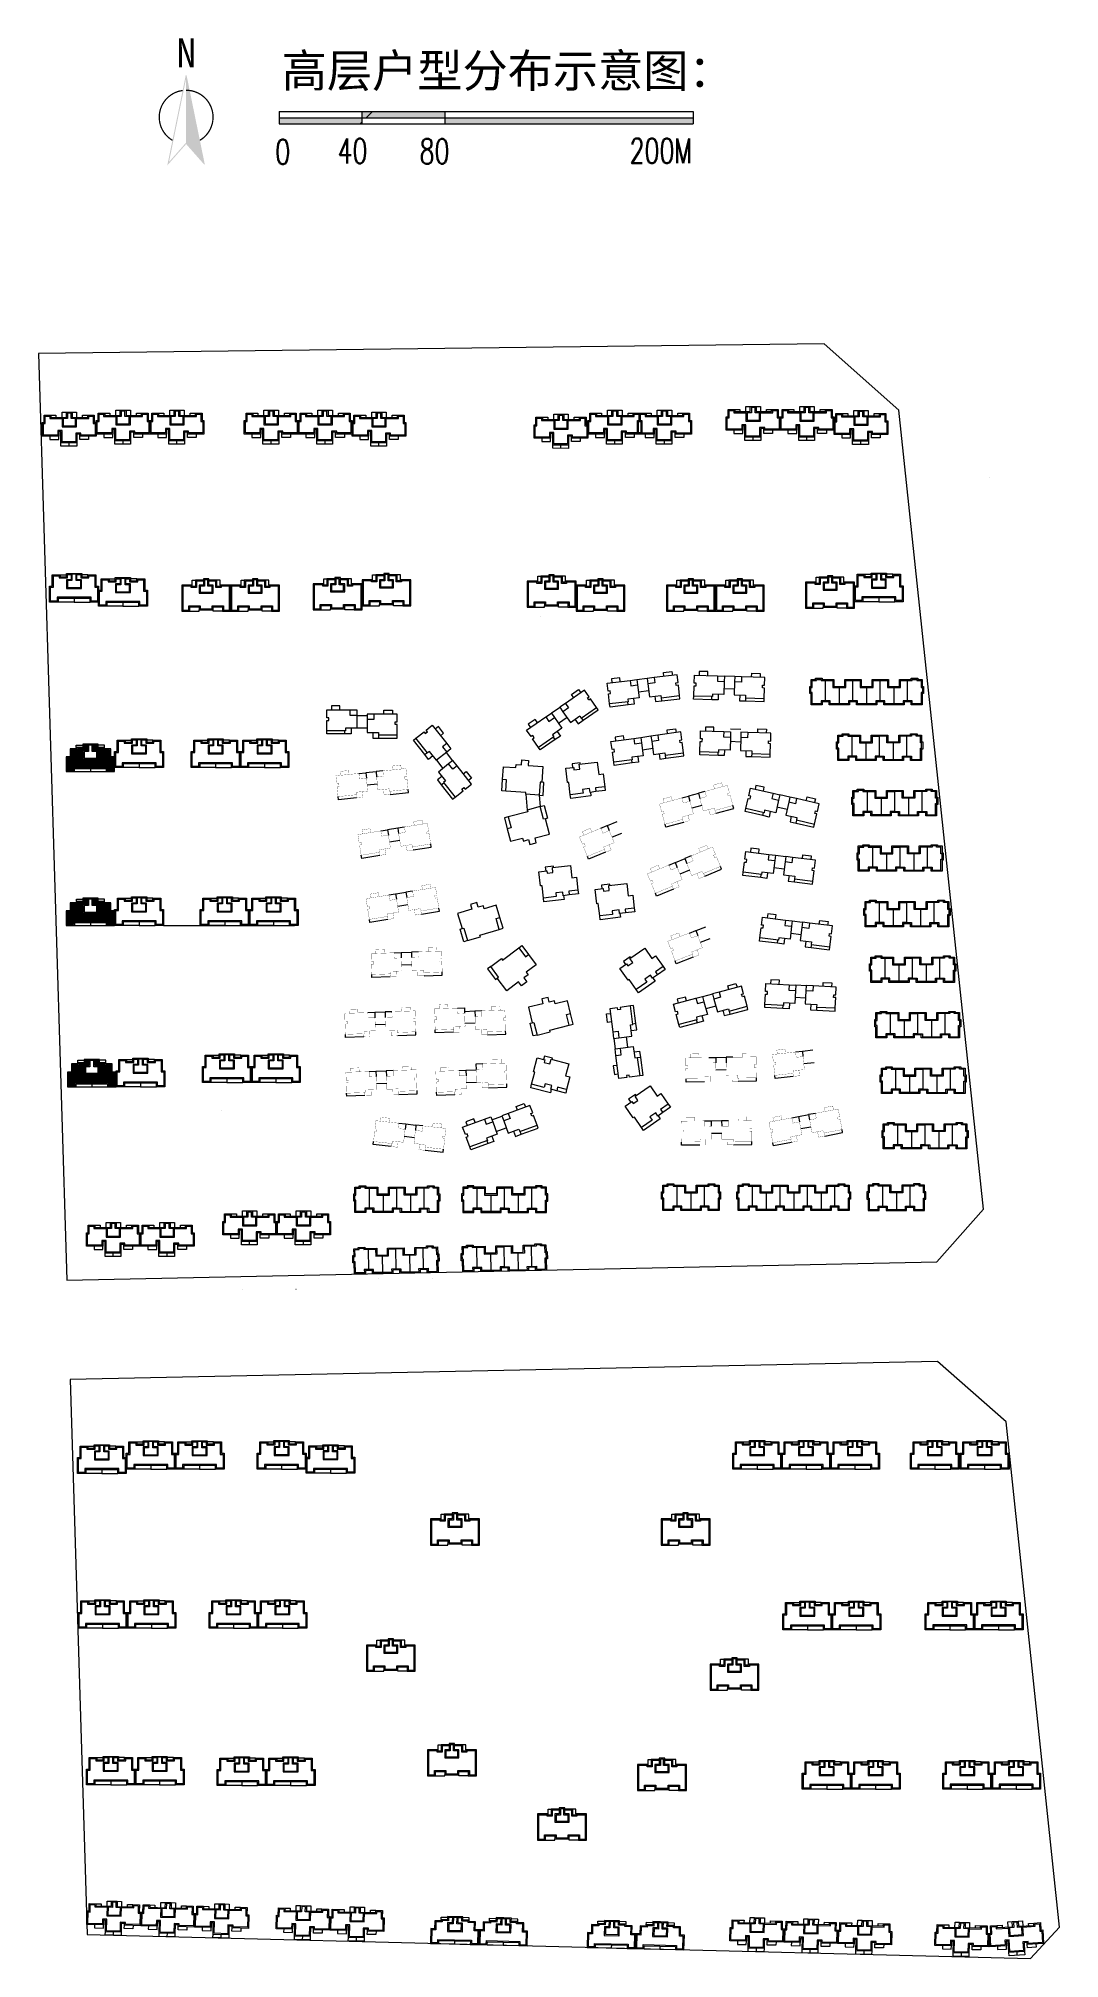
# Model space of a CAD drawing. Extents: x 65861 to 191729, y -16848 to 27649.
# Drawn here: x 132086 to 137016, y -13831 to -4565 of the extents above; entities that cross this region are included whole.
import ezdxf
from ezdxf.enums import TextEntityAlignment as Align

# ---------------------------------------------------------------- set-up
doc = ezdxf.new("R2010")
doc.units = 0
doc.header["$LTSCALE"] = 1000
doc.header["$MEASUREMENT"] = 0
for name, color, linetype, lineweight in [('140', 2, 'Continuous', 5), ('7-环境', 159, 'Continuous', 5), ('DingDianTu', 5, 'Continuous', 0), ('s2', 1, 'Continuous', 5), ('图框', 7, 'Continuous', 5)]:
    doc.layers.add(name, color=color, linetype=linetype, lineweight=lineweight)
doc.layers.add('PUB_TEXT', color=255, linetype='Continuous')
doc.layers.add('tk', color=253, linetype='Continuous')
doc.styles.add('DIM_FONT', font='SIMPLEX.shx', dxfattribs={"width": 0.8})
doc.styles.add('GHHXMJ_DIM', font='SimSun.ttf')
doc.styles.add('TKZ1', font='SIMHEI.TTF', dxfattribs={"width": 0.7})
doc.styles.add('图签栏', font='SimSun.ttf')

msp = doc.modelspace()

# ---------------------------------------------------------------- texts
at = {"layer": 'PUB_TEXT', "linetype": 'ByBlock', "style": 'GHHXMJ_DIM'}
msp.add_text('N', height=140, dxfattribs=at).set_placement((132752.7, -4705.4))
at = {"layer": 'PUB_TEXT', "style": 'GHHXMJ_DIM'}
msp.add_text('高层户型分布示意图：', height=160, dxfattribs=at).set_placement((134351.8, -4721), align=Align.MIDDLE_CENTER)
at = {"layer": '图框', "style": 'DIM_FONT', "width": 0.7}
for s, p in [('0', (133229.9, -5172.6)), ('40', (133530.5, -5168.4)), ('80', (133926.6, -5170.1)), ('200M', (134940.2, -5168.2))]:
    msp.add_text(s, height=120, dxfattribs=at).set_placement(p)

# ---------------------------------------------------------------- blocks, each defined once
blk = doc.blocks.new('dafasfd')
at = {"layer": 'DingDianTu', "color": 7, "const_width": 100}
blk.add_lwpolyline([(36368038, 16363912), (36368954, 16361479), (36372042, 16362641), (36374261, 16356745), (36369114, 16354807), (36369537, 16353684), (36361113, 16350514), (36359352, 16355194), (36360288, 16355546), (36359830, 16356763), (36358894, 16356410), (36357556, 16359967)], close=True, dxfattribs=at)
for points in [[(36363546, 16362221), (36362876, 16363999), (36359039, 16362555), (36359708, 16360777)], [(36371734, 16355794), (36372686, 16353267), (36369878, 16352210), (36369350, 16353614)]]:
    blk.add_lwpolyline(points, dxfattribs=at)
at = {"layer": 'DingDianTu', "color": 7}
for points in [[(36368038, 16363912), (36371127, 16365074), (36372042, 16362641)], [(36369878, 16352210), (36361642, 16349110), (36361113, 16350514)]]:
    blk.add_lwpolyline(points, dxfattribs=at)
blk = doc.blocks.new('*E58')
at = {"layer": 'DingDianTu', "color": 252, "xscale": 0.001000002024510444, "yscale": 0.001000000163912773, "zscale": 0.001, "rotation": 339.3761177849276}
blk.add_blockref('dafasfd', (22613, -20413), dxfattribs=at)
blk = doc.blocks.new('*E57')
at = {"layer": 'DingDianTu', "color": 7, "xscale": 0.001000002024510444, "yscale": 0.001000000163912773, "zscale": 0.001, "rotation": 339.3761177849276}
blk.add_blockref('dafasfd', (22613, -20413), dxfattribs=at)
blk = doc.blocks.new('*E56')
at = {"layer": 'DingDianTu', "color": 7, "xscale": 0.001000002024510444, "yscale": 0.001000000163912773, "zscale": 0.001, "rotation": 339.3761177849276}
blk.add_blockref('dafasfd', (22613, -20413), dxfattribs=at)
blk = doc.blocks.new('*E55')
at = {"layer": 'DingDianTu', "color": 7, "xscale": 0.001000002024510444, "yscale": 0.001000000163912773, "zscale": 0.001, "rotation": 339.3761177849276}
blk.add_blockref('dafasfd', (22613, -20413), dxfattribs=at)
blk = doc.blocks.new('*E54')
at = {"layer": 'DingDianTu', "color": 7, "xscale": 0.001000002024510444, "yscale": 0.001000000163912773, "zscale": 0.001, "rotation": 339.3761177849276}
blk.add_blockref('dafasfd', (22613, -20413), dxfattribs=at)
blk = doc.blocks.new('*E53')
at = {"layer": 'DingDianTu', "color": 7, "xscale": 0.001000002024510444, "yscale": 0.001000000163912773, "zscale": 0.001, "rotation": 339.3761177849276}
blk.add_blockref('dafasfd', (22613, -20413), dxfattribs=at)
blk = doc.blocks.new('*E52')
at = {"layer": 'DingDianTu', "color": 7, "xscale": 0.001000002024510444, "yscale": 0.001000000163912773, "zscale": 0.001, "rotation": 339.3761177849276}
blk.add_blockref('dafasfd', (22613, -20413), dxfattribs=at)
blk = doc.blocks.new('*E51')
at = {"layer": 'DingDianTu', "color": 251, "xscale": 0.001000002024510444, "yscale": 0.001000000163912773, "zscale": 0.001, "rotation": 339.3761177849276}
blk.add_blockref('dafasfd', (22612.58, -20413.34), dxfattribs=at)
blk = doc.blocks.new('*E50')
at = {"layer": 'DingDianTu', "color": 7, "xscale": 0.001000002024510444, "yscale": 0.001000000163912773, "zscale": 0.001, "rotation": 339.3761177849276}
blk.add_blockref('dafasfd', (22612.58, -20413.34), dxfattribs=at)
blk = doc.blocks.new('*E49')
at = {"layer": 'DingDianTu', "color": 7, "xscale": 0.001000002024510444, "yscale": 0.001000000163912773, "zscale": 0.001, "rotation": 339.3761177849276}
blk.add_blockref('dafasfd', (22612.58, -20413.34), dxfattribs=at)
blk = doc.blocks.new('*E48')
at = {"layer": 'DingDianTu', "color": 7, "xscale": 0.001000002024510444, "yscale": 0.001000000163912773, "zscale": 0.001, "rotation": 339.3761177849276}
blk.add_blockref('dafasfd', (22612.58, -20413.34), dxfattribs=at)
blk = doc.blocks.new('*E47')
at = {"layer": 'DingDianTu', "color": 7, "xscale": 0.001000002024510444, "yscale": 0.001000000163912773, "zscale": 0.001, "rotation": 339.3761177849276}
blk.add_blockref('dafasfd', (22612.58, -20413.34), dxfattribs=at)
blk = doc.blocks.new('*E46')
at = {"layer": 'DingDianTu', "color": 7, "xscale": 0.001000002024510444, "yscale": 0.001000000163912773, "zscale": 0.001, "rotation": 339.3761177849276}
blk.add_blockref('dafasfd', (22612.58, -20413.34), dxfattribs=at)
blk = doc.blocks.new('*E45')
at = {"layer": 'DingDianTu', "color": 7, "xscale": 0.001000002024510444, "yscale": 0.001000000163912773, "zscale": 0.001, "rotation": 339.3761177849276}
blk.add_blockref('dafasfd', (22612.58, -20413.34), dxfattribs=at)
blk = doc.blocks.new('*E44')
at = {"layer": 'DingDianTu', "color": 7, "xscale": 0.001000002024510444, "yscale": 0.001000000163912773, "zscale": 0.001, "rotation": 339.3761177849276}
blk.add_blockref('dafasfd', (22612.58, -20413.34), dxfattribs=at)
blk = doc.blocks.new('*E43')
at = {"layer": 'DingDianTu', "color": 7, "xscale": 0.001000002024510444, "yscale": 0.001000000163912773, "zscale": 0.001, "rotation": 339.3761177849276}
blk.add_blockref('dafasfd', (22612.58, -20413.34), dxfattribs=at)
blk = doc.blocks.new('*E42')
at = {"layer": 'DingDianTu', "color": 7, "xscale": 0.001000002024510444, "yscale": 0.001000000163912773, "zscale": 0.001, "rotation": 339.3761177849276}
blk.add_blockref('dafasfd', (22612.58, -20413.34), dxfattribs=at)
blk = doc.blocks.new('*E41')
at = {"layer": 'DingDianTu', "color": 7, "xscale": 0.001000002024510444, "yscale": 0.001000000163912773, "zscale": 0.001, "rotation": 339.3761177849276}
blk.add_blockref('dafasfd', (22612.58, -20413.34), dxfattribs=at)
blk = doc.blocks.new('*E40')
at = {"layer": 'DingDianTu', "color": 7, "xscale": 0.001000002024510444, "yscale": 0.001000000163912773, "zscale": 0.001, "rotation": 339.3761177849276}
blk.add_blockref('dafasfd', (22612.58, -20413.34), dxfattribs=at)
blk = doc.blocks.new('*E39')
at = {"layer": 'DingDianTu', "color": 7, "xscale": 0.001000002024510444, "yscale": 0.001000000163912773, "zscale": 0.001, "rotation": 339.3761177849276}
blk.add_blockref('dafasfd', (22612.58, -20413.34), dxfattribs=at)
blk = doc.blocks.new('*E38')
at = {"layer": 'DingDianTu', "color": 7, "xscale": 0.001000002024510444, "yscale": 0.001000000163912773, "zscale": 0.001, "rotation": 339.3761177849276}
blk.add_blockref('dafasfd', (22612.58, -20413.34), dxfattribs=at)
blk = doc.blocks.new('*E37')
at = {"layer": 'DingDianTu', "color": 7, "xscale": 0.001000002024510444, "yscale": 0.001000000163912773, "zscale": 0.001, "rotation": 339.3761177849276}
blk.add_blockref('dafasfd', (22612.58, -20413.34), dxfattribs=at)
blk = doc.blocks.new('*E36')
at = {"layer": 'DingDianTu', "color": 7, "xscale": 0.001000002024510444, "yscale": 0.001000000163912773, "zscale": 0.001, "rotation": 339.3761177849276}
blk.add_blockref('dafasfd', (22612.58, -20413.34), dxfattribs=at)
blk = doc.blocks.new('*E35')
at = {"layer": 'DingDianTu', "color": 7, "xscale": 0.001000002024510444, "yscale": 0.001000000163912773, "zscale": 0.001, "rotation": 339.3761177849276}
blk.add_blockref('dafasfd', (22612.58, -20413.34), dxfattribs=at)
blk = doc.blocks.new('*E34')
at = {"layer": 'DingDianTu', "color": 7, "xscale": 0.001000002024510444, "yscale": 0.001000000163912773, "zscale": 0.001, "rotation": 339.3761177849276}
blk.add_blockref('dafasfd', (22612.58, -20413.34), dxfattribs=at)
blk = doc.blocks.new('*E33')
at = {"layer": 'DingDianTu', "color": 7, "xscale": 0.001000002024510444, "yscale": 0.001000000163912773, "zscale": 0.001, "rotation": 339.3761177849276}
blk.add_blockref('dafasfd', (22612.58, -20413.34), dxfattribs=at)
blk = doc.blocks.new('*E32')
at = {"layer": 'DingDianTu', "color": 7, "xscale": 0.001000002024510444, "yscale": 0.001000000163912773, "zscale": 0.001, "rotation": 339.3761177849276}
blk.add_blockref('dafasfd', (22612.58, -20413.34), dxfattribs=at)
blk = doc.blocks.new('*E31')
at = {"layer": 'DingDianTu', "color": 7, "xscale": 0.001000002024510444, "yscale": 0.001000000163912773, "zscale": 0.001, "rotation": 339.3761177849276}
blk.add_blockref('dafasfd', (22612.58, -20413.34), dxfattribs=at)
blk = doc.blocks.new('*E30')
at = {"layer": 'DingDianTu', "color": 7, "xscale": 0.001000002024510444, "yscale": 0.001000000163912773, "zscale": 0.001, "rotation": 339.3761177849276}
blk.add_blockref('dafasfd', (22612.58, -20413.34), dxfattribs=at)
blk = doc.blocks.new('*E205')
at = {"layer": 'DingDianTu', "color": 7, "xscale": 0.001000002024510444, "yscale": 0.001000000163912773, "zscale": 0.001, "rotation": 339.3761177849276}
blk.add_blockref('dafasfd', (22612.58, -20413.34), dxfattribs=at)
blk = doc.blocks.new('*E204')
at = {"layer": 'DingDianTu', "color": 7, "xscale": 0.001000002024510444, "yscale": 0.001000000163912773, "zscale": 0.001, "rotation": 339.3761177849276}
blk.add_blockref('dafasfd', (22612.58, -20413.34), dxfattribs=at)
blk = doc.blocks.new('*E203')
at = {"layer": 'DingDianTu', "color": 7, "xscale": 0.001000002024510444, "yscale": 0.001000000163912773, "zscale": 0.001, "rotation": 339.3761177849276}
blk.add_blockref('dafasfd', (22612.58, -20413.34), dxfattribs=at)
blk = doc.blocks.new('*E202')
at = {"layer": 'DingDianTu', "color": 7, "xscale": 0.001000002024510444, "yscale": 0.001000000163912773, "zscale": 0.001, "rotation": 339.3761177849276}
blk.add_blockref('dafasfd', (22612.58, -20413.34), dxfattribs=at)
blk = doc.blocks.new('*E201')
at = {"layer": 'DingDianTu', "color": 7, "xscale": 0.001000002024510444, "yscale": 0.001000000163912773, "zscale": 0.001, "rotation": 339.3761177849276}
blk.add_blockref('dafasfd', (22612.58, -20413.34), dxfattribs=at)
blk = doc.blocks.new('*E200')
at = {"layer": 'DingDianTu', "color": 7, "xscale": 0.001000002024510444, "yscale": 0.001000000163912773, "zscale": 0.001, "rotation": 339.3761177849276}
blk.add_blockref('dafasfd', (22612.58, -20413.34), dxfattribs=at)
blk = doc.blocks.new('*E199')
at = {"layer": 'DingDianTu', "color": 7, "xscale": 0.001000002024510444, "yscale": 0.001000000163912773, "zscale": 0.001, "rotation": 339.3761177849276}
blk.add_blockref('dafasfd', (22612.58, -20413.34), dxfattribs=at)
blk = doc.blocks.new('图框')
h = blk.add_hatch(color=256)
edge = h.paths.add_edge_path()
edge.add_ellipse((-63199, -481063), major_axis=(686, 0), ratio=1, start_angle=93.0612, end_angle=187.2562, ccw=False)
edge.add_ellipse((-63322, -481142), major_axis=(770, 0), ratio=1, start_angle=83.5396, end_angle=171.4355)
edge.add_ellipse((-63213, -480982), major_axis=(871, 0), ratio=1, start_angle=56.5644, end_angle=183.0045, ccw=False)
edge.add_ellipse((-63386, -481010), major_axis=(999, 0), ratio=1, start_angle=49.1459, end_angle=218.7515)
edge.add_ellipse((-63388, -480847), major_axis=(-1107, 0), ratio=1, start_angle=363.2972, end_angle=405.4301, ccw=False)
edge.add_ellipse((-63246, -481041), major_axis=(-1254, 0), ratio=1, start_angle=-5.9613, end_angle=259.8615)
edge.add_ellipse((-63340, -480832), major_axis=(-1073, 0), ratio=1, start_angle=106.4455, end_angle=252.9501, ccw=False)
edge.add_ellipse((-63306, -481165), major_axis=(745, 0), ratio=1, start_angle=-68.7932, end_angle=-8.267)
edge.add_ellipse((-63207, -481059), major_axis=(-673, 0), ratio=1, start_angle=65.4401, end_angle=161.5231, ccw=False)
edge.add_ellipse((-63326, -481141), major_axis=(-554, 0), ratio=1, start_angle=360.8511, end_angle=433.123, ccw=False)
h = blk.add_hatch()
h.set_pattern_fill('ANSI31', color=256, scale=6118.035339, style=0)
h.set_pattern_definition([(45, (-106270.35, -472353.21), (-27.03815, 27.03815), [])])
edge = h.paths.add_edge_path()
edge.add_ellipse((-63326, -481141), major_axis=(-554, 0), ratio=1, start_angle=180.0001, end_angle=360.8512)
edge.add_ellipse((-63326, -481141), major_axis=(554, 0), ratio=1, start_angle=180.8507, end_angle=359.9997)
edge = h.paths.add_edge_path(flags=16)
edge.add_ellipse((-63215, -481017), major_axis=(-337, 0), ratio=1, start_angle=180, end_angle=360, ccw=False)
edge.add_ellipse((-63215, -481017), major_axis=(337, 0), ratio=1, start_angle=180, end_angle=360, ccw=False)
for p, q in [((-58108, -445311), (-142208, -445311)), ((-142208, -504711), (-142208, -445311)), ((-58108, -504711), (-58108, -445311)), ((-134671, -445811), (-134671, -446311)), ((-129633, -445811), (-129633, -446311)), ((-124596, -445811), (-124596, -446311)), ((-119558, -445811), (-119558, -446311)), ((-114521, -445811), (-114521, -446311)), ((-109483, -445811), (-109483, -446311)), ((-104446, -445811), (-104446, -446311)), ((-94371, -445811), (-94371, -446311)), ((-89333, -445811), (-89333, -446311)), ((-84296, -445811), (-84296, -446311)), ((-79258, -445811), (-79258, -446311)), ((-74221, -445811), (-74221, -446311)), ((-69183, -445811), (-69183, -446311)), ((-64146, -445811), (-64146, -446311)), ((-99408, -446311), (-99408, -446811)), ((-67108, -447645), (-59108, -447645)), ((-140208, -452051), (-139708, -452051)), ((-67108, -452051), (-59108, -452051)), ((-58608, -452051), (-59108, -452051)), ((-67108, -453385), (-59108, -453385)), ((-66042, -453385), (-66042, -459785)), ((-60975, -453385), (-60975, -459785)), ((-67108, -454451), (-59108, -454451)), ((-67108, -455518), (-59108, -455518)), ((-67108, -456585), (-59108, -456585)), ((-67108, -457651), (-59108, -457651)), ((-140208, -457791), (-139708, -457791)), ((-58608, -457791), (-59108, -457791)), ((-67108, -458718), (-59108, -458718)), ((-67108, -459785), (-59108, -459785)), ((-67108, -461118), (-59108, -461118)), ((-67108, -461118), (-59108, -461118)), ((-140208, -463531), (-139708, -463531)), ((-58608, -463531), (-59108, -463531)), ((-140208, -469271), (-139708, -469271)), ((-58608, -469271), (-59108, -469271)), ((-139708, -475011), (-139208, -475011)), ((-140208, -480751), (-139708, -480751)), ((-58608, -480751), (-59108, -480751)), ((-58608, -486491), (-59108, -486491)), ((-141308, -487311), (-139708, -487311)), ((-141308, -487311), (-139708, -487311)), ((-140508, -502911), (-140508, -487311)), ((-67108, -487711), (-59108, -487711)), ((-67108, -489045), (-59108, -489045)), ((-67108, -490378), (-59108, -490378)), ((-141308, -491011), (-139708, -491011)), ((-67108, -491711), (-59108, -491711)), ((-58608, -492231), (-59108, -492231)), ((-141308, -492511), (-139708, -492511)), ((-67108, -493045), (-59108, -493045)), ((-67108, -495711), (-59108, -495711)), ((-141308, -496211), (-139708, -496211)), ((-67108, -497045), (-59108, -497045)), ((-141308, -497711), (-139708, -497711)), ((-58608, -497971), (-59108, -497971)), ((-67108, -498378), (-59108, -498378)), ((-67108, -499711), (-59108, -499711)), ((-63108, -499711), (-63108, -503711)), ((-67108, -501045), (-59108, -501045)), ((-141308, -501411), (-139708, -501411)), ((-67108, -502378), (-59108, -502378)), ((-141308, -502911), (-139708, -502911)), ((-99408, -503711), (-99408, -503211)), ((-134671, -504211), (-134671, -503711)), ((-129633, -504211), (-129633, -503711)), ((-124596, -504211), (-124596, -503711)), ((-119558, -504211), (-119558, -503711)), ((-114521, -504211), (-114521, -503711)), ((-109483, -504211), (-109483, -503711)), ((-104408, -504211), (-104408, -503711)), ((-103408, -504211), (-103408, -503711)), ((-102408, -504211), (-102408, -503711)), ((-101408, -504211), (-101408, -503711)), ((-100408, -504211), (-100408, -503711)), ((-98408, -504211), (-98408, -503711)), ((-97408, -504211), (-97408, -503711)), ((-96408, -504211), (-96408, -503711)), ((-95408, -504211), (-95408, -503711)), ((-94408, -504211), (-94408, -503711)), ((-89333, -504211), (-89333, -503711)), ((-84296, -504211), (-84296, -503711)), ((-79258, -504211), (-79258, -503711)), ((-74221, -504211), (-74221, -503711)), ((-69183, -504211), (-69183, -503711)), ((-64146, -504211), (-64146, -503711)), ((-104408, -504211), (-94408, -504211)), ((-142208, -504711), (-58108, -504711))]:
    blk.add_line(p, q)
at = {"const_width": 200}
for points in [[(-99408, -446061), (-99408, -445811)], [(-67108, -446311), (-67108, -503711)], [(-67108, -452051), (-59108, -452051)], [(-67108, -459785), (-59108, -459785)], [(-139958, -475011), (-140208, -475011)], [(-58858, -475011), (-58608, -475011)], [(-67108, -478378), (-59108, -478378)], [(-67108, -478378), (-59108, -478378)], [(-67108, -486378), (-59108, -486378)], [(-67108, -486378), (-59108, -486378)], [(-139708, -503711), (-141308, -503711), (-141308, -487311), (-139708, -487311)], [(-67108, -494378), (-59108, -494378)], [(-99408, -503961), (-99408, -504211)]]:
    blk.add_lwpolyline(points, dxfattribs=at)
blk.add_lwpolyline([(-59108, -446311), (-139708, -446311), (-139708, -503711), (-59108, -503711)], close=True, dxfattribs=at)
for centre, major_axis, start_param, end_param in [((-63246, -481041), (1254, 0), 3.037548, 7.677032), ((-63340, -480832), (-1073, 0), 1.857824, 4.414813), ((-63386, -481010), (-999, 0), 3.999352, 6.959527), ((-63213, -480982), (871, 0), 0.987236, 3.194031), ((-63322, -481142), (-770, 0), 4.599634, 6.133708), ((-63199, -481063), (686, 0), 1.624225, 3.268238), ((-63326, -481141), (-554, 0), 1.276237, 6.29804), ((-63326, -481141), (554, 0), -6.689621188105122e-07, 6.283184638217468), ((-63215, -481017), (-337, 0), 3.141595, 9.42478), ((-63388, -480847), (1107, 0), 3.199138, 3.934497), ((-63207, -481059), (673, 0), 4.283737, 5.960702), ((-63306, -481165), (745, 0), -1.200668, -0.144287)]:
    blk.add_ellipse(centre, major_axis=major_axis, ratio=1, start_param=start_param, end_param=end_param)
for points in [[(-99658, -446061), (-99158, -446061), (-99408, -446311)], [(-139958, -475261), (-139958, -474761), (-139708, -475011)], [(-58858, -475261), (-58858, -474761), (-59108, -475011)], [(-99658, -503961), (-99158, -503961), (-99408, -503711)]]:
    blk.add_solid(points)
at = {"style": 'TKZ1'}
for s, height, width, p in [('1', 250, 0.85, (-137190, -446061)), ('2', 250, 0.85, (-132152, -446061)), ('3', 250, 0.85, (-127115, -446061)), ('4', 250, 0.85, (-122077, -446061)), ('5', 250, 0.85, (-117040, -446061)), ('6', 250, 0.85, (-112002, -446061)), ('7', 250, 0.85, (-106965, -446061)), ('8', 250, 0.85, (-101927, -446061)), ('9', 250, 0.85, (-96890, -446061)), ('10', 250, 0.85, (-91852, -446061)), ('11', 250, 0.85, (-86815, -446061)), ('12', 250, 0.85, (-81777, -446061)), ('13', 250, 0.85, (-76740, -446061)), ('14', 250, 0.85, (-71702, -446061)), ('15', 250, 0.85, (-66665, -446061)), ('16', 250, 0.85, (-61627, -446061)), ('A', 250, 0.85, (-139958, -449181)), ('A', 250, 0.85, (-58858, -449181)), ('B', 250, 0.85, (-139958, -454921)), ('B', 250, 0.85, (-58858, -454921)), ('C', 250, 0.85, (-139958, -460661)), ('C', 250, 0.85, (-58858, -460661)), ('D', 250, 0.85, (-139958, -466401)), ('D', 250, 0.85, (-58858, -466401)), ('E', 250, 0.85, (-139958, -472141)), ('E', 250, 0.85, (-58858, -472141)), ('F', 250, 0.85, (-139958, -477881)), ('F', 250, 0.85, (-58858, -477881)), ('G', 250, 0.85, (-139964, -483621)), ('G', 250, 0.85, (-58858, -483621)), ('中国 上海 淮海西路   号    ', 200, 0.75, (-62944, -484678)), ('570     200052 ', 200, 0.75, (-61637, -484691)), ('NO.570 WEST HUAIHAI RD. SHANGHAI. 200052  P.R.C', 200, 0.75, (-63108, -485178)), ('Tel:86-21-61248000  Fax: 86-21-62838426', 200, 0.75, (-63108, -485678)), ('H', 250, 0.85, (-58858, -489361)), ('I', 250, 0.85, (-58858, -495101)), ('J', 250, 0.85, (-58858, -500841)), ('1', 250, 0.85, (-137190, -503961)), ('2', 300, 0.85, (-132152, -503961)), ('3', 300, 0.85, (-127115, -503961)), ('4', 300, 0.85, (-122077, -503961)), ('5', 300, 0.85, (-117040, -503961)), ('6', 300, 0.85, (-112002, -503961)), ('7', 300, 0.85, (-106965, -503961)), ('10', 250, 0.85, (-91852, -503961)), ('11', 250, 0.85, (-86815, -503961)), ('12', 250, 0.85, (-81777, -503961)), ('13', 250, 0.85, (-76740, -503961)), ('14', 250, 0.85, (-71702, -503961)), ('15', 250, 0.85, (-66665, -503961)), ('16', 250, 0.85, (-61627, -503961))]:
    blk.add_text(s, height=height, dxfattribs=dict(at, width=width)).set_placement(p, align=Align.MIDDLE)
for s, height, style, p in [('例图索引', 282.8, '图签栏', (-66658, -446953)), ('出图记录', 282.8, '图签栏', (-66658, -452693)), ('Issue notes', 188.55, '图签栏', (-66594, -453169)), ('序号', 282.8, '图签栏', (-66893, -453919)), ('修改内容', 282.8, '图签栏', (-64254, -453925)), ('日期', 282.8, '图签栏', (-60420, -453908)), ('NO.', 188.6, '图签栏', (-66675, -454310)), ('DESCRIPTION', 188.55, '图签栏', (-64204, -454309)), ('DATE', 188.6, '图签栏', (-60260, -454298)), ('盖  章', 282.8, '图签栏', (-67041, -460388)), ('SEAL', 188.6, '图签栏', (-66698, -460902)), ('DESIGN FIRM', 188.55, '图签栏', (-66679, -479393)), ('审定人/日期', 300, '图签栏', (-66948, -486989)), ('AUTHORIZED FOR ISSUE BY /DATE', 200, '图签栏', (-66914, -487503)), ('审核人/日期', 300, '图签栏', (-66943, -488309)), ('AUDITED BY /DATE', 200, '图签栏', (-66920, -488835)), ('设计总负责人/日期', 300, '图签栏', (-66937, -489681)), ('PROJECT DIRECTOR /DATE', 200, '图签栏', (-66924, -490169)), ('专业负责人/日期', 300, '图签栏', (-66936, -490968)), ('DISCIPLINE RESPONSIBLE BY /DATE', 200, '图签栏', (-66917, -491465)), ('校对人/日期', 300, '图签栏', (-66913, -492333)), ('CHECKED BY /DATE', 200, '图签栏', (-66918, -492834)), ('设计人/日期', 300, '图签栏', (-66934, -493667)), ('DESIGNED BY /DATE', 200, '图签栏', (-66908, -494128)), ('建设单位', 300, '图签栏', (-66916, -494992)), ('CLIENT', 200, '图签栏', (-66912, -495495)), ('项目名称', 300, '图签栏', (-66940, -496318)), ('江阴800亩项目', 300, 'TKZ1', (-64310, -496529)), ('PROJECT', 200, '图签栏', (-66924, -496821)), ('子项名称', 300, '图签栏', (-66940, -497651)), ('SUB ITEM', 200, '图签栏', (-66924, -498154)), ('图  名', 300, '图签栏', (-66923, -499005)), ('DRAWING TITLE', 200, '图签栏', (-66918, -499487)), ('工程编号', 300, '图签栏', (-66938, -500337)), ('设计阶段', 300, '图签栏', (-62868, -500376)), ('方案', 250, 'TKZ1', (-60684, -500565)), ('JOB NO.', 200, '图签栏', (-66839, -500836)), ('STATUS', 200, '图签栏', (-62779, -500784)), ('比  例', 300, '图签栏', (-66919, -501681)), ('专  业', 300, '图签栏', (-62891, -501686)), ('建筑', 250, 'TKZ1', (-60690, -501860)), ('SCALE', 200, '图签栏', (-66833, -502157)), ('DISCIPLINE', 200, '图签栏', (-62848, -502152)), ('日  期', 300, '图签栏', (-66983, -503034)), ('图  号', 300, '图签栏', (-62866, -502994)), ('DATE', 200, '图签栏', (-66800, -503422)), ('DRAWING NO.', 200, '图签栏', (-62864, -503400))]:
    blk.add_text(s, height=height, dxfattribs=dict(style=style)).set_placement(p)
at = {"style": '图签栏', "width": 0.75}
blk.add_text('（所出施工图须加盖我院出图章，否则无效）', height=282.83, dxfattribs=at).set_placement((-65504, -460671))
for s, height, style, p in [('设计单位', 300, '图签栏', (-65967, -478828)), ('上海水石建筑规划设计有限公司', 360, 'TKZ1', (-63016, -483114))]:
    blk.add_text(s, height=height, dxfattribs=dict(style=style)).set_placement(p, align=Align.MIDDLE)
at = {"style": '图签栏'}
for s, p in [('动 力', (-141052, -491804)), ('电气', (-140252, -491804)), ('给排水', (-141052, -497004)), ('暖 通', (-140252, -497004)), ('建 筑', (-141093, -502161)), ('结 构', (-140293, -502161))]:
    blk.add_text(s, height=200, rotation=90, dxfattribs=at).set_placement(p, align=Align.MIDDLE)
for s, height, p in [('Power', 200, (-140620, -492150)), ('Elec', 200, (-139823, -492092)), ('WS＆D', 200, (-140586, -497361)), ('HVAC', 200, (-139840, -497300)), ('CONFIRMED BY /DATE', 202.02, (-141497, -501733)), ('日期', 202, (-141496, -502339)), ('Arch', 200, (-140606, -502458)), ('Stru', 200, (-139864, -502458)), ('工种会签/', 202, (-141494, -503617))]:
    blk.add_text(s, height=height, rotation=90, dxfattribs=at).set_placement(p)

# ---------------------------------------------------------------- hatches: boundary and pattern name
at = {"layer": '7-环境', "linetype": 'ByBlock'}
h = msp.add_hatch(dxfattribs=at)
h.set_pattern_fill('ANSI31', color=256, scale=1000, style=0)
h.set_pattern_definition([(45, (-71430, 66095.5), (-1122.532, 1122.532), [])])
h.paths.add_polyline_path([(133247.7, -4948.3), (133247.7, -4978.3), (133647.7, -4978.3), (133647.7, -4948.3)])
h.paths.add_polyline_path([(134047.7, -4948.3), (134047.7, -4918.3), (133647.7, -4918.3), (133647.7, -4948.3)])
h.paths.add_polyline_path([(134047.7, -4948.3), (134047.7, -4978.3), (135247.7, -4978.3), (135247.7, -4948.3)])
at = {"layer": 's2', "linetype": 'ByBlock'}
h = msp.add_hatch(dxfattribs=at)
h.set_pattern_fill('ANSI31', color=256, style=0)
h.set_pattern_definition([(45, (-529220.529, -333751.0386), (-1.122532015, 1.122532015), [])])
h.paths.add_polyline_path([(132430.1, -7998.4), (132400.1, -7998.4), (132400.1, -7992.4), (132369.1, -7992.4), (132369.1, -7976.4), (132351.1, -7976.4), (132351.1, -8001.3), (132352.1, -8001.3), (132373.1, -8001.3), (132373.1, -8002.3), (132373.1, -8043.3), (132372.1, -8043.3), (132301.1, -8043.3), (132301.1, -8042.3), (132301.1, -8001.3), (132302.1, -8001.3), (132323.1, -8001.3), (132323.1, -8000.3), (132323.1, -7976.4), (132305.1, -7976.4), (132305.1, -7992.4), (132274.1, -7992.4), (132274.1, -7998.4), (132244.1, -7998.4), (132244.1, -8037.4), (132225.1, -8037.4), (132225.1, -8098.3), (132256.1, -8098.3), (132256.1, -8083.3), (132418.1, -8083.3), (132418.1, -8098.3), (132449.1, -8098.3), (132449.1, -8037.4), (132430.1, -8037.4)])
h = msp.add_hatch(dxfattribs=at)
h.set_pattern_fill('ANSI31', color=256, style=0)
h.set_pattern_definition([(45, (-529220.529, -334493.6942), (-1.122532015, 1.122532015), [])])
h.paths.add_polyline_path([(132430.1, -8741), (132400.1, -8741), (132400.1, -8735), (132369.1, -8735), (132369.1, -8719), (132351.1, -8719), (132351.1, -8744), (132352.1, -8744), (132373.1, -8744), (132373.1, -8745), (132373.1, -8786), (132372.1, -8786), (132301.1, -8786), (132301.1, -8785), (132301.1, -8744), (132302.1, -8744), (132323.1, -8744), (132323.1, -8743), (132323.1, -8719), (132305.1, -8719), (132305.1, -8735), (132274.1, -8735), (132274.1, -8741), (132244.1, -8741), (132244.1, -8780), (132225.1, -8780), (132225.1, -8841), (132256.1, -8841), (132256.1, -8826), (132418.1, -8826), (132418.1, -8841), (132449.1, -8841), (132449.1, -8780), (132430.1, -8780)])
h = msp.add_hatch(dxfattribs=at)
h.set_pattern_fill('ANSI31', color=256, style=0)
h.set_pattern_definition([(45, (-529213.7444, -335271.6942), (-1.122532015, 1.122532015), [])])
h.paths.add_polyline_path([(132436.9, -9519), (132406.9, -9519), (132406.9, -9513), (132375.9, -9513), (132375.9, -9497), (132357.9, -9497), (132357.9, -9522), (132358.9, -9522), (132379.9, -9522), (132379.9, -9523), (132379.9, -9564), (132378.9, -9564), (132307.9, -9564), (132307.9, -9563), (132307.9, -9522), (132308.9, -9522), (132329.9, -9522), (132329.9, -9521), (132329.9, -9497), (132311.9, -9497), (132311.9, -9513), (132280.9, -9513), (132280.9, -9519), (132250.9, -9519), (132250.9, -9558), (132231.9, -9558), (132231.9, -9619), (132262.9, -9619), (132262.9, -9604), (132424.9, -9604), (132424.9, -9619), (132455.9, -9619), (132455.9, -9558), (132436.9, -9558)])
at = {"layer": '图框'}
for points in [[(132799.3, -4758), (132799.3, -4733.6), (132708.2, -5178.4), (132799.3, -5075.2), (132799.3, -5067.8), (132716.7, -5161.4)], [(132801.5, -4744.3, 0.00244), (132799.3, -4744.3), (132799.3, -5075.4), (132887.2, -5174.9, 0.002695), (132889.4, -5173.9)]]:
    msp.add_hatch(color=256, dxfattribs=at).paths.add_polyline_path(points)
h = msp.add_hatch(color=256, dxfattribs=at)
h.paths.add_polyline_path([(133647.7, -4978.3), (133647.7, -4948.3), (133247.7, -4948.3), (133247.7, -4978.3)])
h.paths.add_polyline_path([(134047.7, -4948.3), (134047.7, -4918.3), (133647.7, -4918.3), (133647.7, -4948.3)])
h.paths.add_polyline_path([(135247.7, -4978.3), (135247.7, -4948.3), (134047.7, -4948.3), (134047.7, -4978.3)])

# ---------------------------------------------------------------- linework, layer by layer
at = {"layer": '140', "color": 7}
for p, q in [((135880.1, -6039.2), (132085.9, -6085)), ((132085.9, -6085), (132224, -10557.2)), ((136240.5, -6359.5), (135880.1, -6039.2)), ((132113.9, -6383.3), (132145.9, -6383.3)), ((132113.9, -6419.3), (132113.9, -6383.3)), ((132118.9, -6424.3), (132118.9, -6388.3)), ((132118.9, -6388.3), (132140.9, -6388.3)), ((132140.9, -6388.3), (132140.9, -6399.3)), ((132145.9, -6383.3), (132145.9, -6394.3)), ((132145.9, -6383.3), (132170.9, -6383.3)), ((132170.9, -6383.3), (132170.9, -6394.3)), ((132199.9, -6394.3), (132199.9, -6369.3)), ((132199.9, -6369.3), (132220.9, -6369.3)), ((132220.9, -6394.3), (132220.9, -6369.3)), ((132220.9, -6369.3), (132248.9, -6369.3)), ((132243.9, -6374.3), (132225.9, -6374.3)), ((132225.9, -6374.3), (132225.9, -6399.3)), ((132243.9, -6399.3), (132243.9, -6374.3)), ((132248.9, -6369.3), (132248.9, -6394.3)), ((132248.9, -6369.3), (132269.9, -6369.3)), ((132269.9, -6369.3), (132269.9, -6394.3)), ((132298.9, -6394.3), (132298.9, -6383.3)), ((132298.9, -6383.3), (132323.9, -6383.3)), ((132323.9, -6394.3), (132323.9, -6383.3)), ((132323.9, -6383.3), (132355.9, -6383.3)), ((132328.9, -6399.3), (132328.9, -6388.3)), ((132328.9, -6388.3), (132350.9, -6388.3)), ((132350.9, -6388.3), (132350.9, -6424.3)), ((132355.9, -6383.3), (132355.9, -6419.3)), ((132373.9, -6373.3), (132405.9, -6373.3)), ((132373.9, -6409.3), (132373.9, -6373.3)), ((132378.9, -6414.3), (132378.9, -6378.3)), ((132378.9, -6378.3), (132400.9, -6378.3)), ((132400.9, -6378.3), (132400.9, -6389.3)), ((132400.9, -6389.3), (132459.9, -6389.3)), ((132405.9, -6373.3), (132405.9, -6384.3)), ((132405.9, -6373.3), (132430.9, -6373.3)), ((132405.9, -6384.3), (132480.9, -6384.3)), ((132430.9, -6373.3), (132430.9, -6384.3)), ((132459.9, -6384.3), (132459.9, -6359.3)), ((132459.9, -6359.3), (132480.9, -6359.3)), ((132459.9, -6384.3), (132459.9, -6430.3)), ((132464.9, -6389.3), (132464.9, -6425.3)), ((132485.9, -6389.3), (132464.9, -6389.3)), ((132480.9, -6384.3), (132480.9, -6359.3)), ((132480.9, -6359.3), (132508.9, -6359.3)), ((132503.9, -6364.3), (132485.9, -6364.3)), ((132485.9, -6364.3), (132485.9, -6389.3)), ((132503.9, -6389.3), (132503.9, -6364.3)), ((132524.9, -6389.3), (132503.9, -6389.3)), ((132508.9, -6359.3), (132508.9, -6384.3)), ((132508.9, -6359.3), (132529.9, -6359.3)), ((132508.9, -6384.3), (132583.9, -6384.3)), ((132524.9, -6425.3), (132524.9, -6389.3)), ((132529.9, -6359.3), (132529.9, -6384.3)), ((132529.9, -6430.3), (132529.9, -6384.3)), ((132529.9, -6389.3), (132588.9, -6389.3)), ((132558.9, -6384.3), (132558.9, -6373.3)), ((132558.9, -6373.3), (132583.9, -6373.3)), ((132583.9, -6384.3), (132583.9, -6373.3)), ((132583.9, -6373.3), (132615.9, -6373.3)), ((132588.9, -6389.3), (132588.9, -6378.3)), ((132588.9, -6378.3), (132610.9, -6378.3)), ((132610.9, -6378.3), (132610.9, -6414.3)), ((132615.9, -6373.3), (132615.9, -6409.3)), ((132633.9, -6373.3), (132665.9, -6373.3)), ((132633.9, -6409.3), (132633.9, -6373.3)), ((132638.9, -6414.3), (132638.9, -6378.3)), ((132638.9, -6378.3), (132660.9, -6378.3)), ((132660.9, -6378.3), (132660.9, -6389.3)), ((132660.9, -6389.3), (132719.9, -6389.3)), ((132665.9, -6373.3), (132665.9, -6384.3)), ((132665.9, -6373.3), (132690.9, -6373.3)), ((132665.9, -6384.3), (132740.9, -6384.3)), ((132690.9, -6373.3), (132690.9, -6384.3)), ((132719.9, -6384.3), (132719.9, -6359.3)), ((132719.9, -6359.3), (132740.9, -6359.3)), ((132719.9, -6384.3), (132719.9, -6430.3)), ((132724.9, -6389.3), (132724.9, -6425.3)), ((132745.9, -6389.3), (132724.9, -6389.3)), ((132740.9, -6384.3), (132740.9, -6359.3)), ((132740.9, -6359.3), (132768.9, -6359.3)), ((132763.9, -6364.3), (132745.9, -6364.3)), ((132745.9, -6364.3), (132745.9, -6389.3)), ((132763.9, -6389.3), (132763.9, -6364.3)), ((132784.9, -6389.3), (132763.9, -6389.3)), ((132768.9, -6359.3), (132768.9, -6384.3)), ((132768.9, -6359.3), (132789.9, -6359.3)), ((132768.9, -6384.3), (132843.9, -6384.3)), ((132784.9, -6425.3), (132784.9, -6389.3)), ((132789.9, -6359.3), (132789.9, -6384.3)), ((132789.9, -6430.3), (132789.9, -6384.3)), ((132789.9, -6389.3), (132848.9, -6389.3)), ((132818.9, -6384.3), (132818.9, -6373.3)), ((132818.9, -6373.3), (132843.9, -6373.3)), ((132843.9, -6384.3), (132843.9, -6373.3)), ((132843.9, -6373.3), (132875.9, -6373.3)), ((132848.9, -6389.3), (132848.9, -6378.3)), ((132848.9, -6378.3), (132870.9, -6378.3)), ((132870.9, -6378.3), (132870.9, -6414.3)), ((132875.9, -6373.3), (132875.9, -6409.3)), ((133089.1, -6373.3), (133121.1, -6373.3)), ((133089.1, -6409.3), (133089.1, -6373.3)), ((133094.1, -6414.3), (133094.1, -6378.3)), ((133094.1, -6378.3), (133116.1, -6378.3)), ((133116.1, -6378.3), (133116.1, -6389.3)), ((133116.1, -6389.3), (133175.1, -6389.3)), ((133121.1, -6373.3), (133121.1, -6384.3)), ((133121.1, -6373.3), (133146.1, -6373.3)), ((133121.1, -6384.3), (133196.1, -6384.3)), ((133146.1, -6373.3), (133146.1, -6384.3)), ((133175.1, -6384.3), (133175.1, -6359.3)), ((133175.1, -6359.3), (133196.1, -6359.3)), ((133175.1, -6384.3), (133175.1, -6430.3)), ((133180.1, -6389.3), (133180.1, -6425.3)), ((133201.1, -6389.3), (133180.1, -6389.3)), ((133196.1, -6384.3), (133196.1, -6359.3)), ((133196.1, -6359.3), (133224.1, -6359.3)), ((133219.1, -6364.3), (133201.1, -6364.3)), ((133201.1, -6364.3), (133201.1, -6389.3)), ((133219.1, -6389.3), (133219.1, -6364.3)), ((133240.1, -6389.3), (133219.1, -6389.3)), ((133224.1, -6359.3), (133224.1, -6384.3)), ((133224.1, -6359.3), (133245.1, -6359.3)), ((133224.1, -6384.3), (133299.1, -6384.3)), ((133240.1, -6425.3), (133240.1, -6389.3)), ((133245.1, -6359.3), (133245.1, -6384.3)), ((133245.1, -6430.3), (133245.1, -6384.3)), ((133245.1, -6389.3), (133304.1, -6389.3)), ((133274.1, -6384.3), (133274.1, -6373.3)), ((133274.1, -6373.3), (133299.1, -6373.3)), ((133299.1, -6384.3), (133299.1, -6373.3)), ((133299.1, -6373.3), (133331.1, -6373.3)), ((133304.1, -6389.3), (133304.1, -6378.3)), ((133304.1, -6378.3), (133326.1, -6378.3)), ((133326.1, -6378.3), (133326.1, -6414.3)), ((133331.1, -6373.3), (133331.1, -6409.3)), ((133349.1, -6373.3), (133381.1, -6373.3)), ((133349.1, -6409.3), (133349.1, -6373.3)), ((133354.1, -6414.3), (133354.1, -6378.3)), ((133354.1, -6378.3), (133376.1, -6378.3)), ((133376.1, -6378.3), (133376.1, -6389.3)), ((133376.1, -6389.3), (133435.1, -6389.3)), ((133381.1, -6373.3), (133381.1, -6384.3)), ((133381.1, -6373.3), (133406.1, -6373.3)), ((133381.1, -6384.3), (133456.1, -6384.3)), ((133406.1, -6373.3), (133406.1, -6384.3)), ((133435.1, -6384.3), (133435.1, -6359.3)), ((133435.1, -6359.3), (133456.1, -6359.3)), ((133435.1, -6384.3), (133435.1, -6430.3)), ((133440.1, -6389.3), (133440.1, -6425.3)), ((133461.1, -6389.3), (133440.1, -6389.3)), ((133456.1, -6384.3), (133456.1, -6359.3)), ((133456.1, -6359.3), (133484.1, -6359.3)), ((133479.1, -6364.3), (133461.1, -6364.3)), ((133461.1, -6364.3), (133461.1, -6389.3)), ((133479.1, -6389.3), (133479.1, -6364.3)), ((133500.1, -6389.3), (133479.1, -6389.3)), ((133484.1, -6359.3), (133484.1, -6384.3)), ((133484.1, -6359.3), (133505.1, -6359.3)), ((133484.1, -6384.3), (133559.1, -6384.3)), ((133500.1, -6425.3), (133500.1, -6389.3)), ((133505.1, -6359.3), (133505.1, -6384.3)), ((133505.1, -6430.3), (133505.1, -6384.3)), ((133505.1, -6389.3), (133564.1, -6389.3)), ((133534.1, -6384.3), (133534.1, -6373.3)), ((133534.1, -6373.3), (133559.1, -6373.3)), ((133559.1, -6384.3), (133559.1, -6373.3)), ((133559.1, -6373.3), (133591.1, -6373.3)), ((133564.1, -6389.3), (133564.1, -6378.3)), ((133564.1, -6378.3), (133586.1, -6378.3)), ((133586.1, -6378.3), (133586.1, -6414.3)), ((133591.1, -6373.3), (133591.1, -6409.3)), ((133609.4, -6383.3), (133641.4, -6383.3)), ((133609.4, -6419.3), (133609.4, -6383.3)), ((133614.4, -6424.3), (133614.4, -6388.3)), ((133614.4, -6388.3), (133636.4, -6388.3)), ((133636.4, -6388.3), (133636.4, -6399.3)), ((133641.4, -6383.3), (133641.4, -6394.3)), ((133641.4, -6383.3), (133666.4, -6383.3)), ((133666.4, -6383.3), (133666.4, -6394.3)), ((133695.4, -6394.3), (133695.4, -6369.3)), ((133695.4, -6369.3), (133716.4, -6369.3)), ((133716.4, -6394.3), (133716.4, -6369.3)), ((133716.4, -6369.3), (133744.4, -6369.3)), ((133739.4, -6374.3), (133721.4, -6374.3)), ((133721.4, -6374.3), (133721.4, -6399.3)), ((133739.4, -6399.3), (133739.4, -6374.3)), ((133744.4, -6369.3), (133744.4, -6394.3)), ((133744.4, -6369.3), (133765.4, -6369.3)), ((133765.4, -6369.3), (133765.4, -6394.3)), ((133794.4, -6394.3), (133794.4, -6383.3)), ((133794.4, -6383.3), (133819.4, -6383.3)), ((133819.4, -6394.3), (133819.4, -6383.3)), ((133819.4, -6383.3), (133851.4, -6383.3)), ((133824.4, -6399.3), (133824.4, -6388.3)), ((133824.4, -6388.3), (133846.4, -6388.3)), ((133846.4, -6388.3), (133846.4, -6424.3)), ((133851.4, -6383.3), (133851.4, -6419.3)), ((134573.8, -6404.3), (134573.8, -6379.3)), ((134573.8, -6379.3), (134594.8, -6379.3)), ((134594.8, -6404.3), (134594.8, -6379.3)), ((134594.8, -6379.3), (134622.8, -6379.3)), ((134617.8, -6384.3), (134599.8, -6384.3)), ((134599.8, -6384.3), (134599.8, -6409.3)), ((134617.8, -6409.3), (134617.8, -6384.3)), ((134622.8, -6379.3), (134622.8, -6404.3)), ((134622.8, -6379.3), (134643.8, -6379.3)), ((134643.8, -6379.3), (134643.8, -6404.3)), ((134747.8, -6373.3), (134779.8, -6373.3)), ((134747.8, -6409.3), (134747.8, -6373.3)), ((134752.8, -6414.3), (134752.8, -6378.3)), ((134752.8, -6378.3), (134774.8, -6378.3)), ((134774.8, -6378.3), (134774.8, -6389.3)), ((134774.8, -6389.3), (134833.8, -6389.3)), ((134779.8, -6373.3), (134779.8, -6384.3)), ((134779.8, -6373.3), (134804.8, -6373.3)), ((134779.8, -6384.3), (134854.8, -6384.3)), ((134804.8, -6373.3), (134804.8, -6384.3)), ((134833.8, -6384.3), (134833.8, -6359.3)), ((134833.8, -6359.3), (134854.8, -6359.3)), ((134833.8, -6384.3), (134833.8, -6430.3)), ((134838.8, -6389.3), (134838.8, -6425.3)), ((134859.8, -6389.3), (134838.8, -6389.3)), ((134854.8, -6384.3), (134854.8, -6359.3)), ((134854.8, -6359.3), (134882.8, -6359.3)), ((134877.8, -6364.3), (134859.8, -6364.3)), ((134859.8, -6364.3), (134859.8, -6389.3)), ((134877.8, -6389.3), (134877.8, -6364.3)), ((134898.8, -6389.3), (134877.8, -6389.3)), ((134882.8, -6359.3), (134882.8, -6384.3)), ((134882.8, -6359.3), (134903.8, -6359.3)), ((134882.8, -6384.3), (134957.8, -6384.3)), ((134898.8, -6425.3), (134898.8, -6389.3)), ((134903.8, -6359.3), (134903.8, -6384.3)), ((134903.8, -6430.3), (134903.8, -6384.3)), ((134903.8, -6389.3), (134962.8, -6389.3)), ((134932.8, -6384.3), (134932.8, -6373.3)), ((134932.8, -6373.3), (134957.8, -6373.3)), ((134957.8, -6384.3), (134957.8, -6373.3)), ((134957.8, -6373.3), (134989.8, -6373.3)), ((134962.8, -6389.3), (134962.8, -6378.3)), ((134962.8, -6378.3), (134984.8, -6378.3)), ((134984.8, -6378.3), (134984.8, -6414.3)), ((134987.8, -6373.7), (135019.8, -6373.7)), ((134987.8, -6409.7), (134987.8, -6373.7)), ((134989.8, -6373.3), (134989.8, -6409.3)), ((134992.8, -6414.7), (134992.8, -6378.7)), ((134992.8, -6378.7), (135014.8, -6378.7)), ((135014.8, -6378.7), (135014.8, -6389.7)), ((135014.8, -6389.7), (135073.8, -6389.7)), ((135019.8, -6373.7), (135019.8, -6384.7)), ((135019.8, -6373.7), (135044.8, -6373.7)), ((135019.8, -6384.7), (135094.8, -6384.7)), ((135044.8, -6373.7), (135044.8, -6384.7)), ((135073.8, -6384.7), (135073.8, -6359.7)), ((135073.8, -6359.7), (135094.8, -6359.7)), ((135073.8, -6384.7), (135073.8, -6430.7)), ((135078.8, -6389.7), (135078.8, -6425.7)), ((135099.8, -6389.7), (135078.8, -6389.7)), ((135094.8, -6384.7), (135094.8, -6359.7)), ((135094.8, -6359.7), (135122.8, -6359.7)), ((135117.8, -6364.7), (135099.8, -6364.7)), ((135099.8, -6364.7), (135099.8, -6389.7)), ((135117.8, -6389.7), (135117.8, -6364.7)), ((135138.8, -6389.7), (135117.8, -6389.7)), ((135122.8, -6359.7), (135122.8, -6384.7)), ((135122.8, -6359.7), (135143.8, -6359.7)), ((135122.8, -6384.7), (135197.8, -6384.7)), ((135138.8, -6425.7), (135138.8, -6389.7)), ((135143.8, -6359.7), (135143.8, -6384.7)), ((135143.8, -6430.7), (135143.8, -6384.7)), ((135143.8, -6389.7), (135202.8, -6389.7)), ((135172.8, -6384.7), (135172.8, -6373.7)), ((135172.8, -6373.7), (135197.8, -6373.7)), ((135197.8, -6384.7), (135197.8, -6373.7)), ((135197.8, -6373.7), (135229.8, -6373.7)), ((135202.8, -6389.7), (135202.8, -6378.7)), ((135202.8, -6378.7), (135224.8, -6378.7)), ((135224.8, -6378.7), (135224.8, -6414.7)), ((135229.8, -6373.7), (135229.8, -6409.7)), ((135407, -6456.3), (135407, -6391.3)), ((135407, -6391.3), (135416, -6391.3)), ((135416, -6355.3), (135448, -6355.3)), ((135416, -6391.3), (135416, -6355.3)), ((135421, -6396.3), (135421, -6360.3)), ((135421, -6360.3), (135443, -6360.3)), ((135443, -6360.3), (135443, -6371.3)), ((135443, -6371.3), (135502, -6371.3)), ((135448, -6355.3), (135448, -6366.3)), ((135448, -6355.3), (135473, -6355.3)), ((135448, -6366.3), (135523, -6366.3)), ((135473, -6355.3), (135473, -6366.3)), ((135502, -6366.3), (135502, -6341.3)), ((135502, -6341.3), (135523, -6341.3)), ((135502, -6366.3), (135502, -6412.3)), ((135507, -6371.3), (135507, -6407.3)), ((135528, -6371.3), (135507, -6371.3)), ((135523, -6366.3), (135523, -6341.3)), ((135523, -6341.3), (135551, -6341.3)), ((135546, -6346.3), (135528, -6346.3)), ((135528, -6346.3), (135528, -6371.3)), ((135546, -6371.3), (135546, -6346.3)), ((135567, -6371.3), (135546, -6371.3)), ((135551, -6341.3), (135551, -6366.3)), ((135551, -6341.3), (135572, -6341.3)), ((135551, -6366.3), (135626, -6366.3)), ((135567, -6407.3), (135567, -6371.3)), ((135572, -6341.3), (135572, -6366.3)), ((135572, -6412.3), (135572, -6366.3)), ((135572, -6371.3), (135631, -6371.3)), ((135601, -6366.3), (135601, -6355.3)), ((135601, -6355.3), (135626, -6355.3)), ((135626, -6366.3), (135626, -6355.3)), ((135626, -6355.3), (135658, -6355.3)), ((135631, -6371.3), (135631, -6360.3)), ((135631, -6360.3), (135653, -6360.3)), ((135653, -6360.3), (135653, -6396.3)), ((135658, -6355.3), (135658, -6391.3)), ((135658, -6391.3), (135667, -6391.3)), ((135667, -6456.3), (135667, -6391.3)), ((135667, -6391.3), (135676, -6391.3)), ((135667, -6391.3), (135667, -6456.3)), ((135676, -6355.3), (135708, -6355.3)), ((135676, -6391.3), (135676, -6355.3)), ((135681, -6396.3), (135681, -6360.3)), ((135681, -6360.3), (135703, -6360.3)), ((135703, -6360.3), (135703, -6371.3)), ((135703, -6371.3), (135762, -6371.3)), ((135708, -6355.3), (135708, -6366.3)), ((135708, -6355.3), (135733, -6355.3)), ((135708, -6366.3), (135783, -6366.3)), ((135733, -6355.3), (135733, -6366.3)), ((135762, -6366.3), (135762, -6341.3)), ((135762, -6341.3), (135783, -6341.3)), ((135762, -6366.3), (135762, -6412.3)), ((135767, -6371.3), (135767, -6407.3)), ((135788, -6371.3), (135767, -6371.3)), ((135783, -6366.3), (135783, -6341.3)), ((135783, -6341.3), (135811, -6341.3)), ((135806, -6346.3), (135788, -6346.3)), ((135788, -6346.3), (135788, -6371.3)), ((135806, -6371.3), (135806, -6346.3)), ((135827, -6371.3), (135806, -6371.3)), ((135811, -6341.3), (135811, -6366.3)), ((135811, -6341.3), (135832, -6341.3)), ((135811, -6366.3), (135886, -6366.3)), ((135827, -6407.3), (135827, -6371.3)), ((135832, -6341.3), (135832, -6366.3)), ((135832, -6412.3), (135832, -6366.3)), ((135832, -6371.3), (135891, -6371.3)), ((135861, -6366.3), (135861, -6355.3)), ((135861, -6355.3), (135886, -6355.3)), ((135886, -6366.3), (135886, -6355.3)), ((135886, -6355.3), (135918, -6355.3)), ((135891, -6371.3), (135891, -6360.3)), ((135891, -6360.3), (135913, -6360.3)), ((135913, -6360.3), (135913, -6396.3)), ((135918, -6355.3), (135918, -6391.3)), ((135918, -6391.3), (135927, -6391.3)), ((135927, -6391.3), (135927, -6456.3)), ((135936, -6375.3), (135968, -6375.3)), ((135936, -6411.3), (135936, -6375.3)), ((135941, -6416.3), (135941, -6380.3)), ((135941, -6380.3), (135963, -6380.3)), ((135963, -6380.3), (135963, -6391.3)), ((135963, -6391.3), (136022, -6391.3)), ((135968, -6375.3), (135968, -6386.3)), ((135968, -6375.3), (135993, -6375.3)), ((135968, -6386.3), (136043, -6386.3)), ((135993, -6375.3), (135993, -6386.3)), ((136022, -6386.3), (136022, -6361.3)), ((136022, -6361.3), (136043, -6361.3)), ((136022, -6386.3), (136022, -6432.3)), ((136027, -6391.3), (136027, -6427.3)), ((136048, -6391.3), (136027, -6391.3)), ((136043, -6386.3), (136043, -6361.3)), ((136043, -6361.3), (136071, -6361.3)), ((136066, -6366.3), (136048, -6366.3)), ((136048, -6366.3), (136048, -6391.3)), ((136066, -6391.3), (136066, -6366.3)), ((136087, -6391.3), (136066, -6391.3)), ((136071, -6361.3), (136071, -6386.3)), ((136071, -6361.3), (136092, -6361.3)), ((136071, -6386.3), (136146, -6386.3)), ((136087, -6427.3), (136087, -6391.3)), ((136092, -6361.3), (136092, -6386.3)), ((136092, -6432.3), (136092, -6386.3)), ((136092, -6391.3), (136151, -6391.3)), ((136121, -6386.3), (136121, -6375.3)), ((136121, -6375.3), (136146, -6375.3)), ((136146, -6386.3), (136146, -6375.3)), ((136146, -6375.3), (136178, -6375.3)), ((136151, -6391.3), (136151, -6380.3)), ((136151, -6380.3), (136173, -6380.3)), ((136173, -6380.3), (136173, -6416.3)), ((136178, -6375.3), (136178, -6411.3)), ((136649, -10213.7), (136240.5, -6359.5)), ((132104.9, -6484.3), (132104.9, -6419.3)), ((132104.9, -6419.3), (132113.9, -6419.3)), ((132184.9, -6484.3), (132104.9, -6484.3)), ((132109.9, -6479.3), (132109.9, -6424.3)), ((132109.9, -6424.3), (132118.9, -6424.3)), ((132179.9, -6479.3), (132109.9, -6479.3)), ((132140.9, -6399.3), (132199.9, -6399.3)), ((132141.9, -6484.3), (132141.9, -6500.3)), ((132145.9, -6394.3), (132220.9, -6394.3)), ((132199.9, -6457.3), (132179.9, -6457.3)), ((132179.9, -6457.3), (132179.9, -6479.3)), ((132194.9, -6462.3), (132184.9, -6462.3)), ((132184.9, -6462.3), (132184.9, -6484.3)), ((132184.9, -6500.3), (132184.9, -6484.3)), ((132194.9, -6517.3), (132194.9, -6462.3)), ((132199.9, -6394.3), (132199.9, -6440.3)), ((132199.9, -6440.3), (132269.9, -6440.3)), ((132199.9, -6512.3), (132199.9, -6457.3)), ((132204.9, -6399.3), (132204.9, -6435.3)), ((132225.9, -6399.3), (132204.9, -6399.3)), ((132204.9, -6435.3), (132264.9, -6435.3)), ((132264.9, -6399.3), (132243.9, -6399.3)), ((132248.9, -6394.3), (132323.9, -6394.3)), ((132264.9, -6435.3), (132264.9, -6399.3)), ((132290.9, -6470.3), (132265.9, -6470.3)), ((132265.9, -6470.3), (132265.9, -6512.3)), ((132269.9, -6440.3), (132269.9, -6394.3)), ((132269.9, -6399.3), (132328.9, -6399.3)), ((132285.9, -6475.3), (132270.9, -6475.3)), ((132270.9, -6475.3), (132270.9, -6517.3)), ((132285.9, -6484.3), (132285.9, -6475.3)), ((132364.9, -6484.3), (132285.9, -6484.3)), ((132285.9, -6500.3), (132285.9, -6484.3)), ((132290.9, -6479.3), (132290.9, -6470.3)), ((132359.9, -6479.3), (132290.9, -6479.3)), ((132327.9, -6484.3), (132327.9, -6500.3)), ((132350.9, -6424.3), (132359.9, -6424.3)), ((132355.9, -6419.3), (132364.9, -6419.3)), ((132359.9, -6424.3), (132359.9, -6479.3)), ((132364.9, -6474.3), (132364.9, -6409.3)), ((132364.9, -6409.3), (132373.9, -6409.3)), ((132364.9, -6419.3), (132364.9, -6484.3)), ((132444.9, -6474.3), (132364.9, -6474.3)), ((132369.9, -6469.3), (132369.9, -6414.3)), ((132369.9, -6414.3), (132378.9, -6414.3)), ((132439.9, -6469.3), (132369.9, -6469.3)), ((132401.9, -6474.3), (132401.9, -6490.3)), ((132459.9, -6447.3), (132439.9, -6447.3)), ((132439.9, -6447.3), (132439.9, -6469.3)), ((132454.9, -6452.3), (132444.9, -6452.3)), ((132444.9, -6452.3), (132444.9, -6474.3)), ((132444.9, -6490.3), (132444.9, -6474.3)), ((132454.9, -6507.3), (132454.9, -6452.3)), ((132459.9, -6430.3), (132529.9, -6430.3)), ((132459.9, -6502.3), (132459.9, -6447.3)), ((132464.9, -6425.3), (132524.9, -6425.3)), ((132550.9, -6460.3), (132525.9, -6460.3)), ((132525.9, -6460.3), (132525.9, -6502.3)), ((132545.9, -6465.3), (132530.9, -6465.3)), ((132530.9, -6465.3), (132530.9, -6507.3)), ((132545.9, -6474.3), (132545.9, -6465.3)), ((132624.9, -6474.3), (132545.9, -6474.3)), ((132545.9, -6490.3), (132545.9, -6474.3)), ((132550.9, -6469.3), (132550.9, -6460.3)), ((132619.9, -6469.3), (132550.9, -6469.3)), ((132587.9, -6474.3), (132587.9, -6490.3)), ((132610.9, -6414.3), (132619.9, -6414.3)), ((132615.9, -6409.3), (132624.9, -6409.3)), ((132619.9, -6414.3), (132619.9, -6469.3)), ((132624.9, -6474.3), (132624.9, -6409.3)), ((132624.9, -6409.3), (132633.9, -6409.3)), ((132624.9, -6409.3), (132624.9, -6474.3)), ((132704.9, -6474.3), (132624.9, -6474.3)), ((132629.9, -6469.3), (132629.9, -6414.3)), ((132629.9, -6414.3), (132638.9, -6414.3)), ((132699.9, -6469.3), (132629.9, -6469.3)), ((132661.9, -6474.3), (132661.9, -6490.3)), ((132719.9, -6447.3), (132699.9, -6447.3)), ((132699.9, -6447.3), (132699.9, -6469.3)), ((132714.9, -6452.3), (132704.9, -6452.3)), ((132704.9, -6452.3), (132704.9, -6474.3)), ((132704.9, -6490.3), (132704.9, -6474.3)), ((132714.9, -6507.3), (132714.9, -6452.3)), ((132719.9, -6430.3), (132789.9, -6430.3)), ((132719.9, -6502.3), (132719.9, -6447.3)), ((132724.9, -6425.3), (132784.9, -6425.3)), ((132810.9, -6460.3), (132785.9, -6460.3)), ((132785.9, -6460.3), (132785.9, -6502.3)), ((132805.9, -6465.3), (132790.9, -6465.3)), ((132790.9, -6465.3), (132790.9, -6507.3)), ((132805.9, -6474.3), (132805.9, -6465.3)), ((132884.9, -6474.3), (132805.9, -6474.3)), ((132805.9, -6490.3), (132805.9, -6474.3)), ((132810.9, -6469.3), (132810.9, -6460.3)), ((132879.9, -6469.3), (132810.9, -6469.3)), ((132847.9, -6474.3), (132847.9, -6490.3)), ((132870.9, -6414.3), (132879.9, -6414.3)), ((132875.9, -6409.3), (132884.9, -6409.3)), ((132879.9, -6414.3), (132879.9, -6469.3)), ((132884.9, -6409.3), (132884.9, -6474.3)), ((133080.1, -6474.3), (133080.1, -6409.3)), ((133080.1, -6409.3), (133089.1, -6409.3)), ((133160.1, -6474.3), (133080.1, -6474.3)), ((133085.1, -6469.3), (133085.1, -6414.3)), ((133085.1, -6414.3), (133094.1, -6414.3)), ((133155.1, -6469.3), (133085.1, -6469.3)), ((133117.1, -6474.3), (133117.1, -6490.3)), ((133175.1, -6447.3), (133155.1, -6447.3)), ((133155.1, -6447.3), (133155.1, -6469.3)), ((133170.1, -6452.3), (133160.1, -6452.3)), ((133160.1, -6452.3), (133160.1, -6474.3)), ((133160.1, -6490.3), (133160.1, -6474.3)), ((133170.1, -6507.3), (133170.1, -6452.3)), ((133175.1, -6430.3), (133245.1, -6430.3)), ((133175.1, -6502.3), (133175.1, -6447.3)), ((133180.1, -6425.3), (133240.1, -6425.3)), ((133266.1, -6460.3), (133241.1, -6460.3)), ((133241.1, -6460.3), (133241.1, -6502.3)), ((133261.1, -6465.3), (133246.1, -6465.3)), ((133246.1, -6465.3), (133246.1, -6507.3)), ((133261.1, -6474.3), (133261.1, -6465.3)), ((133340.1, -6474.3), (133261.1, -6474.3)), ((133261.1, -6490.3), (133261.1, -6474.3)), ((133266.1, -6469.3), (133266.1, -6460.3)), ((133335.1, -6469.3), (133266.1, -6469.3)), ((133303.1, -6474.3), (133303.1, -6490.3)), ((133326.1, -6414.3), (133335.1, -6414.3)), ((133331.1, -6409.3), (133340.1, -6409.3)), ((133335.1, -6414.3), (133335.1, -6469.3)), ((133340.1, -6474.3), (133340.1, -6409.3)), ((133340.1, -6409.3), (133349.1, -6409.3)), ((133340.1, -6409.3), (133340.1, -6474.3)), ((133420.1, -6474.3), (133340.1, -6474.3)), ((133345.1, -6469.3), (133345.1, -6414.3)), ((133345.1, -6414.3), (133354.1, -6414.3)), ((133415.1, -6469.3), (133345.1, -6469.3)), ((133377.1, -6474.3), (133377.1, -6490.3)), ((133435.1, -6447.3), (133415.1, -6447.3)), ((133415.1, -6447.3), (133415.1, -6469.3)), ((133430.1, -6452.3), (133420.1, -6452.3)), ((133420.1, -6452.3), (133420.1, -6474.3)), ((133420.1, -6490.3), (133420.1, -6474.3)), ((133430.1, -6507.3), (133430.1, -6452.3)), ((133435.1, -6430.3), (133505.1, -6430.3)), ((133435.1, -6502.3), (133435.1, -6447.3)), ((133440.1, -6425.3), (133500.1, -6425.3)), ((133526.1, -6460.3), (133501.1, -6460.3)), ((133501.1, -6460.3), (133501.1, -6502.3)), ((133521.1, -6465.3), (133506.1, -6465.3)), ((133506.1, -6465.3), (133506.1, -6507.3)), ((133521.1, -6474.3), (133521.1, -6465.3)), ((133600.1, -6474.3), (133521.1, -6474.3)), ((133521.1, -6490.3), (133521.1, -6474.3)), ((133526.1, -6469.3), (133526.1, -6460.3)), ((133595.1, -6469.3), (133526.1, -6469.3)), ((133563.1, -6474.3), (133563.1, -6490.3)), ((133586.1, -6414.3), (133595.1, -6414.3)), ((133591.1, -6409.3), (133600.1, -6409.3)), ((133595.1, -6414.3), (133595.1, -6469.3)), ((133600.1, -6409.3), (133600.1, -6474.3)), ((133600.4, -6484.3), (133600.4, -6419.3)), ((133600.4, -6419.3), (133609.4, -6419.3)), ((133680.4, -6484.3), (133600.4, -6484.3)), ((133605.4, -6479.3), (133605.4, -6424.3)), ((133605.4, -6424.3), (133614.4, -6424.3)), ((133675.4, -6479.3), (133605.4, -6479.3)), ((133636.4, -6399.3), (133695.4, -6399.3)), ((133637.4, -6484.3), (133637.4, -6500.3)), ((133641.4, -6394.3), (133716.4, -6394.3)), ((133695.4, -6457.3), (133675.4, -6457.3)), ((133675.4, -6457.3), (133675.4, -6479.3)), ((133690.4, -6462.3), (133680.4, -6462.3)), ((133680.4, -6462.3), (133680.4, -6484.3)), ((133680.4, -6500.3), (133680.4, -6484.3)), ((133690.4, -6517.3), (133690.4, -6462.3)), ((133695.4, -6394.3), (133695.4, -6440.3)), ((133695.4, -6440.3), (133765.4, -6440.3)), ((133695.4, -6512.3), (133695.4, -6457.3)), ((133700.4, -6399.3), (133700.4, -6435.3)), ((133721.4, -6399.3), (133700.4, -6399.3)), ((133700.4, -6435.3), (133760.4, -6435.3)), ((133760.4, -6399.3), (133739.4, -6399.3)), ((133744.4, -6394.3), (133819.4, -6394.3)), ((133760.4, -6435.3), (133760.4, -6399.3)), ((133786.4, -6470.3), (133761.4, -6470.3)), ((133761.4, -6470.3), (133761.4, -6512.3)), ((133765.4, -6440.3), (133765.4, -6394.3)), ((133765.4, -6399.3), (133824.4, -6399.3)), ((133781.4, -6475.3), (133766.4, -6475.3)), ((133766.4, -6475.3), (133766.4, -6517.3)), ((133781.4, -6484.3), (133781.4, -6475.3)), ((133860.4, -6484.3), (133781.4, -6484.3)), ((133781.4, -6500.3), (133781.4, -6484.3)), ((133786.4, -6479.3), (133786.4, -6470.3)), ((133855.4, -6479.3), (133786.4, -6479.3)), ((133823.4, -6484.3), (133823.4, -6500.3)), ((133846.4, -6424.3), (133855.4, -6424.3)), ((133851.4, -6419.3), (133860.4, -6419.3)), ((133855.4, -6424.3), (133855.4, -6479.3)), ((133860.4, -6419.3), (133860.4, -6484.3)), ((134478.8, -6494.3), (134478.8, -6429.3)), ((134478.8, -6429.3), (134487.8, -6429.3)), ((134483.8, -6489.3), (134483.8, -6434.3)), ((134483.8, -6434.3), (134492.8, -6434.3)), ((134487.8, -6393.3), (134519.8, -6393.3)), ((134487.8, -6429.3), (134487.8, -6393.3)), ((134492.8, -6434.3), (134492.8, -6398.3)), ((134492.8, -6398.3), (134514.8, -6398.3)), ((134514.8, -6398.3), (134514.8, -6409.3)), ((134514.8, -6409.3), (134573.8, -6409.3)), ((134519.8, -6393.3), (134519.8, -6404.3)), ((134519.8, -6393.3), (134544.8, -6393.3)), ((134519.8, -6404.3), (134594.8, -6404.3)), ((134544.8, -6393.3), (134544.8, -6404.3)), ((134573.8, -6467.3), (134553.8, -6467.3)), ((134553.8, -6467.3), (134553.8, -6489.3)), ((134568.8, -6472.3), (134558.8, -6472.3)), ((134558.8, -6472.3), (134558.8, -6494.3)), ((134568.8, -6527.3), (134568.8, -6472.3)), ((134573.8, -6404.3), (134573.8, -6450.3)), ((134573.8, -6450.3), (134643.8, -6450.3)), ((134573.8, -6522.3), (134573.8, -6467.3)), ((134578.8, -6409.3), (134578.8, -6445.3)), ((134599.8, -6409.3), (134578.8, -6409.3)), ((134578.8, -6445.3), (134638.8, -6445.3)), ((134638.8, -6409.3), (134617.8, -6409.3)), ((134622.8, -6404.3), (134697.8, -6404.3)), ((134638.8, -6445.3), (134638.8, -6409.3)), ((134664.8, -6480.3), (134639.8, -6480.3)), ((134639.8, -6480.3), (134639.8, -6522.3)), ((134643.8, -6450.3), (134643.8, -6404.3)), ((134643.8, -6409.3), (134702.8, -6409.3)), ((134659.8, -6485.3), (134644.8, -6485.3)), ((134644.8, -6485.3), (134644.8, -6527.3)), ((134659.8, -6494.3), (134659.8, -6485.3)), ((134664.8, -6489.3), (134664.8, -6480.3)), ((134672.8, -6404.3), (134672.8, -6393.3)), ((134672.8, -6393.3), (134697.8, -6393.3)), ((134697.8, -6404.3), (134697.8, -6393.3)), ((134697.8, -6393.3), (134729.8, -6393.3)), ((134702.8, -6409.3), (134702.8, -6398.3)), ((134702.8, -6398.3), (134724.8, -6398.3)), ((134724.8, -6398.3), (134724.8, -6434.3)), ((134724.8, -6434.3), (134733.8, -6434.3)), ((134729.8, -6393.3), (134729.8, -6429.3)), ((134729.8, -6429.3), (134738.8, -6429.3)), ((134733.8, -6434.3), (134733.8, -6489.3)), ((134738.8, -6474.3), (134738.8, -6409.3)), ((134738.8, -6409.3), (134747.8, -6409.3)), ((134738.8, -6429.3), (134738.8, -6494.3)), ((134818.8, -6474.3), (134738.8, -6474.3)), ((134743.8, -6469.3), (134743.8, -6414.3)), ((134743.8, -6414.3), (134752.8, -6414.3)), ((134813.8, -6469.3), (134743.8, -6469.3)), ((134775.8, -6474.3), (134775.8, -6490.3)), ((134833.8, -6447.3), (134813.8, -6447.3)), ((134813.8, -6447.3), (134813.8, -6469.3)), ((134828.8, -6452.3), (134818.8, -6452.3)), ((134818.8, -6452.3), (134818.8, -6474.3)), ((134818.8, -6490.3), (134818.8, -6474.3)), ((134828.8, -6507.3), (134828.8, -6452.3)), ((134833.8, -6430.3), (134903.8, -6430.3)), ((134833.8, -6502.3), (134833.8, -6447.3)), ((134838.8, -6425.3), (134898.8, -6425.3)), ((134924.8, -6460.3), (134899.8, -6460.3)), ((134899.8, -6460.3), (134899.8, -6502.3)), ((134919.8, -6465.3), (134904.8, -6465.3)), ((134904.8, -6465.3), (134904.8, -6507.3)), ((134919.8, -6474.3), (134919.8, -6465.3)), ((134998.8, -6474.3), (134919.8, -6474.3)), ((134919.8, -6490.3), (134919.8, -6474.3)), ((134924.8, -6469.3), (134924.8, -6460.3)), ((134993.8, -6469.3), (134924.8, -6469.3)), ((134961.8, -6474.3), (134961.8, -6490.3)), ((134978.8, -6474.7), (134978.8, -6409.7)), ((134978.8, -6409.7), (134987.8, -6409.7)), ((135058.8, -6474.7), (134978.8, -6474.7)), ((134983.8, -6469.7), (134983.8, -6414.7)), ((134983.8, -6414.7), (134992.8, -6414.7)), ((135053.8, -6469.7), (134983.8, -6469.7)), ((134984.8, -6414.3), (134993.8, -6414.3)), ((134989.8, -6409.3), (134998.8, -6409.3)), ((134993.8, -6414.3), (134993.8, -6469.3)), ((134998.8, -6409.3), (134998.8, -6474.3)), ((135015.8, -6474.7), (135015.8, -6490.7)), ((135073.8, -6447.7), (135053.8, -6447.7)), ((135053.8, -6447.7), (135053.8, -6469.7)), ((135068.8, -6452.7), (135058.8, -6452.7)), ((135058.8, -6452.7), (135058.8, -6474.7)), ((135058.8, -6490.7), (135058.8, -6474.7)), ((135068.8, -6507.7), (135068.8, -6452.7)), ((135073.8, -6430.7), (135143.8, -6430.7)), ((135073.8, -6502.7), (135073.8, -6447.7)), ((135078.8, -6425.7), (135138.8, -6425.7)), ((135164.8, -6460.7), (135139.8, -6460.7)), ((135139.8, -6460.7), (135139.8, -6502.7)), ((135159.8, -6465.7), (135144.8, -6465.7)), ((135144.8, -6465.7), (135144.8, -6507.7)), ((135159.8, -6474.7), (135159.8, -6465.7)), ((135238.8, -6474.7), (135159.8, -6474.7)), ((135159.8, -6490.7), (135159.8, -6474.7)), ((135164.8, -6469.7), (135164.8, -6460.7)), ((135233.8, -6469.7), (135164.8, -6469.7)), ((135201.8, -6474.7), (135201.8, -6490.7)), ((135224.8, -6414.7), (135233.8, -6414.7)), ((135229.8, -6409.7), (135238.8, -6409.7)), ((135233.8, -6414.7), (135233.8, -6469.7)), ((135238.8, -6409.7), (135238.8, -6474.7)), ((135487, -6456.3), (135407, -6456.3)), ((135412, -6451.3), (135412, -6396.3)), ((135412, -6396.3), (135421, -6396.3)), ((135482, -6451.3), (135412, -6451.3)), ((135444, -6456.3), (135444, -6472.3)), ((135444, -6472.3), (135487, -6472.3)), ((135502, -6429.3), (135482, -6429.3)), ((135482, -6429.3), (135482, -6451.3)), ((135497, -6434.3), (135487, -6434.3)), ((135487, -6434.3), (135487, -6456.3)), ((135487, -6472.3), (135487, -6456.3)), ((135497, -6489.3), (135497, -6434.3)), ((135502, -6412.3), (135572, -6412.3)), ((135502, -6484.3), (135502, -6429.3)), ((135568, -6484.3), (135502, -6484.3)), ((135507, -6407.3), (135567, -6407.3)), ((135593, -6442.3), (135568, -6442.3)), ((135568, -6442.3), (135568, -6484.3)), ((135588, -6447.3), (135573, -6447.3)), ((135573, -6447.3), (135573, -6489.3)), ((135588, -6456.3), (135588, -6447.3)), ((135667, -6456.3), (135588, -6456.3)), ((135588, -6472.3), (135588, -6456.3)), ((135630, -6472.3), (135588, -6472.3)), ((135593, -6451.3), (135593, -6442.3)), ((135662, -6451.3), (135593, -6451.3)), ((135630, -6456.3), (135630, -6472.3)), ((135653, -6396.3), (135662, -6396.3)), ((135662, -6396.3), (135662, -6451.3)), ((135747, -6456.3), (135667, -6456.3)), ((135672, -6451.3), (135672, -6396.3)), ((135672, -6396.3), (135681, -6396.3)), ((135742, -6451.3), (135672, -6451.3)), ((135704, -6456.3), (135704, -6472.3)), ((135704, -6472.3), (135747, -6472.3)), ((135762, -6429.3), (135742, -6429.3)), ((135742, -6429.3), (135742, -6451.3)), ((135757, -6434.3), (135747, -6434.3)), ((135747, -6434.3), (135747, -6456.3)), ((135747, -6472.3), (135747, -6456.3)), ((135757, -6489.3), (135757, -6434.3)), ((135762, -6412.3), (135832, -6412.3)), ((135762, -6484.3), (135762, -6429.3)), ((135828, -6484.3), (135762, -6484.3)), ((135767, -6407.3), (135827, -6407.3)), ((135853, -6442.3), (135828, -6442.3)), ((135828, -6442.3), (135828, -6484.3)), ((135848, -6447.3), (135833, -6447.3)), ((135833, -6447.3), (135833, -6489.3)), ((135848, -6456.3), (135848, -6447.3)), ((135927, -6456.3), (135848, -6456.3)), ((135848, -6472.3), (135848, -6456.3)), ((135890, -6472.3), (135848, -6472.3)), ((135853, -6451.3), (135853, -6442.3)), ((135922, -6451.3), (135853, -6451.3)), ((135890, -6456.3), (135890, -6472.3)), ((135913, -6396.3), (135922, -6396.3)), ((135922, -6396.3), (135922, -6451.3)), ((135927, -6476.3), (135927, -6411.3)), ((135927, -6411.3), (135936, -6411.3)), ((136007, -6476.3), (135927, -6476.3)), ((135932, -6471.3), (135932, -6416.3)), ((135932, -6416.3), (135941, -6416.3)), ((136002, -6471.3), (135932, -6471.3)), ((135964, -6476.3), (135964, -6492.3)), ((136022, -6449.3), (136002, -6449.3)), ((136002, -6449.3), (136002, -6471.3)), ((136017, -6454.3), (136007, -6454.3)), ((136007, -6454.3), (136007, -6476.3)), ((136007, -6492.3), (136007, -6476.3)), ((136017, -6509.3), (136017, -6454.3)), ((136022, -6432.3), (136092, -6432.3)), ((136022, -6504.3), (136022, -6449.3)), ((136027, -6427.3), (136087, -6427.3)), ((136113, -6462.3), (136088, -6462.3)), ((136088, -6462.3), (136088, -6504.3)), ((136108, -6467.3), (136093, -6467.3)), ((136093, -6467.3), (136093, -6509.3)), ((136108, -6476.3), (136108, -6467.3)), ((136187, -6476.3), (136108, -6476.3)), ((136108, -6492.3), (136108, -6476.3)), ((136113, -6471.3), (136113, -6462.3)), ((136182, -6471.3), (136113, -6471.3)), ((136150, -6476.3), (136150, -6492.3)), ((136173, -6416.3), (136182, -6416.3)), ((136178, -6411.3), (136187, -6411.3)), ((136182, -6416.3), (136182, -6471.3)), ((136187, -6411.3), (136187, -6476.3)), ((132141.9, -6500.3), (132184.9, -6500.3)), ((132270.9, -6517.3), (132194.9, -6517.3)), ((132194.9, -6533.3), (132194.9, -6517.3)), ((132270.9, -6533.4), (132194.9, -6533.3)), ((132265.9, -6512.3), (132199.9, -6512.3)), ((132232.9, -6517.3), (132232.9, -6533.4)), ((132270.9, -6517.3), (132270.9, -6533.4)), ((132327.9, -6500.3), (132285.9, -6500.3)), ((132401.9, -6490.3), (132444.9, -6490.3)), ((132530.9, -6507.3), (132454.9, -6507.3)), ((132454.9, -6523.3), (132454.9, -6507.3)), ((132530.9, -6523.4), (132454.9, -6523.3)), ((132525.9, -6502.3), (132459.9, -6502.3)), ((132492.9, -6507.3), (132492.9, -6523.4)), ((132530.9, -6507.3), (132530.9, -6523.4)), ((132587.9, -6490.3), (132545.9, -6490.3)), ((132661.9, -6490.3), (132704.9, -6490.3)), ((132790.9, -6507.3), (132714.9, -6507.3)), ((132714.9, -6523.3), (132714.9, -6507.3)), ((132790.9, -6523.4), (132714.9, -6523.3)), ((132785.9, -6502.3), (132719.9, -6502.3)), ((132752.9, -6507.3), (132752.9, -6523.4)), ((132790.9, -6507.3), (132790.9, -6523.4)), ((132847.9, -6490.3), (132805.9, -6490.3)), ((133117.1, -6490.3), (133160.1, -6490.3)), ((133246.1, -6507.3), (133170.1, -6507.3)), ((133170.1, -6523.3), (133170.1, -6507.3)), ((133246.1, -6523.4), (133170.1, -6523.3)), ((133241.1, -6502.3), (133175.1, -6502.3)), ((133208.1, -6507.3), (133208.1, -6523.4)), ((133246.1, -6507.3), (133246.1, -6523.4)), ((133303.1, -6490.3), (133261.1, -6490.3)), ((133377.1, -6490.3), (133420.1, -6490.3)), ((133506.1, -6507.3), (133430.1, -6507.3)), ((133430.1, -6523.3), (133430.1, -6507.3)), ((133506.1, -6523.4), (133430.1, -6523.3)), ((133501.1, -6502.3), (133435.1, -6502.3)), ((133468.1, -6507.3), (133468.1, -6523.4)), ((133506.1, -6507.3), (133506.1, -6523.4)), ((133563.1, -6490.3), (133521.1, -6490.3)), ((133637.4, -6500.3), (133680.4, -6500.3)), ((133766.4, -6517.3), (133690.4, -6517.3)), ((133690.4, -6533.3), (133690.4, -6517.3)), ((133766.4, -6533.4), (133690.4, -6533.3)), ((133761.4, -6512.3), (133695.4, -6512.3)), ((133728.4, -6517.3), (133728.4, -6533.4)), ((133766.4, -6517.3), (133766.4, -6533.4)), ((133823.4, -6500.3), (133781.4, -6500.3)), ((134558.8, -6494.3), (134478.8, -6494.3)), ((134553.8, -6489.3), (134483.8, -6489.3)), ((134515.8, -6494.3), (134515.8, -6510.3)), ((134515.8, -6510.3), (134558.8, -6510.3)), ((134558.8, -6510.3), (134558.8, -6494.3)), ((134644.8, -6527.3), (134568.8, -6527.3)), ((134568.8, -6543.3), (134568.8, -6527.3)), ((134644.8, -6543.4), (134568.8, -6543.3)), ((134639.8, -6522.3), (134573.8, -6522.3)), ((134606.8, -6527.3), (134606.8, -6543.4)), ((134644.8, -6527.3), (134644.8, -6543.4)), ((134738.8, -6494.3), (134659.8, -6494.3)), ((134659.8, -6510.3), (134659.8, -6494.3)), ((134701.8, -6510.3), (134659.8, -6510.3)), ((134733.8, -6489.3), (134664.8, -6489.3)), ((134701.8, -6494.3), (134701.8, -6510.3)), ((134775.8, -6490.3), (134818.8, -6490.3)), ((134904.8, -6507.3), (134828.8, -6507.3)), ((134828.8, -6523.3), (134828.8, -6507.3)), ((134904.8, -6523.4), (134828.8, -6523.3)), ((134899.8, -6502.3), (134833.8, -6502.3)), ((134866.8, -6507.3), (134866.8, -6523.4)), ((134904.8, -6507.3), (134904.8, -6523.4)), ((134961.8, -6490.3), (134919.8, -6490.3)), ((135015.8, -6490.7), (135058.8, -6490.7)), ((135144.8, -6507.7), (135068.8, -6507.7)), ((135068.8, -6523.7), (135068.8, -6507.7)), ((135144.8, -6523.7), (135068.8, -6523.7)), ((135139.8, -6502.7), (135073.8, -6502.7)), ((135106.8, -6507.7), (135106.8, -6523.7)), ((135144.8, -6507.7), (135144.8, -6523.7)), ((135201.8, -6490.7), (135159.8, -6490.7)), ((135573, -6489.3), (135497, -6489.3)), ((135497, -6505.3), (135497, -6489.3)), ((135573, -6505.3), (135497, -6505.3)), ((135535, -6489.3), (135535, -6505.3)), ((135573, -6489.3), (135573, -6505.3)), ((135833, -6489.3), (135757, -6489.3)), ((135757, -6505.3), (135757, -6489.3)), ((135833, -6505.3), (135757, -6505.3)), ((135795, -6489.3), (135795, -6505.3)), ((135833, -6489.3), (135833, -6505.3)), ((135964, -6492.3), (136007, -6492.3)), ((136093, -6509.3), (136017, -6509.3)), ((136017, -6525.3), (136017, -6509.3)), ((136093, -6525.3), (136017, -6525.3)), ((136088, -6504.3), (136022, -6504.3)), ((136055, -6509.3), (136055, -6525.3)), ((136093, -6509.3), (136093, -6525.3)), ((136150, -6492.3), (136108, -6492.3)), ((132140.1, -7285.3), (132140.1, -7208.3)), ((132140.1, -7208.3), (132153.1, -7208.3)), ((132145.1, -7280.3), (132145.1, -7213.3)), ((132145.1, -7213.3), (132158.1, -7213.3)), ((132153.1, -7208.3), (132153.1, -7153.3)), ((132153.1, -7153.3), (132191.1, -7153.3)), ((132158.1, -7213.3), (132158.1, -7158.3)), ((132158.1, -7158.3), (132186.1, -7158.3)), ((132186.1, -7158.3), (132186.1, -7168.3)), ((132186.1, -7168.3), (132226.1, -7168.3)), ((132189.1, -7153.3), (132191.1, -7153.3)), ((132191.1, -7153.3), (132191.1, -7163.3)), ((132191.1, -7153.3), (132221.1, -7153.3)), ((132191.1, -7163.3), (132221.1, -7163.3)), ((132221.1, -7163.3), (132221.1, -7147.3)), ((132221.1, -7147.3), (132295.1, -7147.3)), ((132244.1, -7177.3), (132222.1, -7177.3)), ((132222.1, -7177.3), (132222.1, -7219.3)), ((132222.1, -7218.3), (132222.1, -7219.3)), ((132222.1, -7219.3), (132294.1, -7219.3)), ((132226.1, -7168.3), (132226.1, -7152.3)), ((132226.1, -7152.3), (132244.1, -7152.3)), ((132248.1, -7181.3), (132226.1, -7181.3)), ((132226.1, -7181.3), (132226.1, -7215.3)), ((132226.1, -7215.3), (132290.1, -7215.3)), ((132244.1, -7147.3), (132244.1, -7177.3)), ((132248.1, -7151.3), (132248.1, -7181.3)), ((132268.1, -7151.3), (132248.1, -7151.3)), ((132268.1, -7181.3), (132268.1, -7151.3)), ((132290.1, -7181.3), (132268.1, -7181.3)), ((132272.1, -7177.3), (132272.1, -7147.3)), ((132272.1, -7152.3), (132290.1, -7152.3)), ((132294.1, -7177.3), (132272.1, -7177.3)), ((132290.1, -7152.3), (132290.1, -7168.3)), ((132290.1, -7168.3), (132330.1, -7168.3)), ((132290.1, -7215.3), (132290.1, -7181.3)), ((132293.1, -7219.3), (132294.1, -7219.3)), ((132294.1, -7219.3), (132294.1, -7177.3)), ((132295.1, -7147.3), (132295.1, -7163.3)), ((132325.1, -7153.3), (132295.1, -7153.3)), ((132295.1, -7163.3), (132325.1, -7163.3)), ((132325.1, -7163.3), (132325.1, -7153.3)), ((132325.1, -7153.3), (132363.1, -7153.3)), ((132330.1, -7168.3), (132330.1, -7158.3)), ((132330.1, -7158.3), (132358.1, -7158.3)), ((132358.1, -7158.3), (132358.1, -7213.3)), ((132358.1, -7213.3), (132371.1, -7213.3)), ((132363.1, -7153.3), (132363.1, -7208.3)), ((132363.1, -7208.3), (132376.1, -7208.3)), ((132371.1, -7213.3), (132371.1, -7280.3)), ((132376.1, -7208.3), (132376.1, -7285.3)), ((132389.1, -7228.3), (132389.1, -7173.3)), ((132389.1, -7173.3), (132427.1, -7173.3)), ((132394.1, -7233.3), (132394.1, -7178.3)), ((132394.1, -7178.3), (132422.1, -7178.3)), ((132422.1, -7178.3), (132422.1, -7188.3)), ((132422.1, -7188.3), (132462.1, -7188.3)), ((132425.1, -7173.3), (132427.1, -7173.3)), ((132427.1, -7173.3), (132427.1, -7183.3)), ((132427.1, -7173.3), (132457.1, -7173.3)), ((132427.1, -7183.3), (132457.1, -7183.3)), ((132457.1, -7183.3), (132457.1, -7167.3)), ((132457.1, -7167.3), (132531.1, -7167.3)), ((132480.1, -7197.3), (132458.1, -7197.3)), ((132458.1, -7197.3), (132458.1, -7239.3)), ((132462.1, -7188.3), (132462.1, -7172.3)), ((132462.1, -7172.3), (132480.1, -7172.3)), ((132484.1, -7201.3), (132462.1, -7201.3)), ((132462.1, -7201.3), (132462.1, -7235.3)), ((132480.1, -7167.3), (132480.1, -7197.3)), ((132484.1, -7171.3), (132484.1, -7201.3)), ((132504.1, -7171.3), (132484.1, -7171.3)), ((132504.1, -7201.3), (132504.1, -7171.3)), ((132526.1, -7201.3), (132504.1, -7201.3)), ((132508.1, -7197.3), (132508.1, -7167.3)), ((132508.1, -7172.3), (132526.1, -7172.3)), ((132530.1, -7197.3), (132508.1, -7197.3)), ((132526.1, -7172.3), (132526.1, -7188.3)), ((132526.1, -7188.3), (132566.1, -7188.3)), ((132526.1, -7235.3), (132526.1, -7201.3)), ((132530.1, -7239.3), (132530.1, -7197.3)), ((132531.1, -7167.3), (132531.1, -7183.3)), ((132561.1, -7173.3), (132531.1, -7173.3)), ((132531.1, -7183.3), (132561.1, -7183.3)), ((132561.1, -7183.3), (132561.1, -7173.3)), ((132561.1, -7173.3), (132599.1, -7173.3)), ((132566.1, -7188.3), (132566.1, -7178.3)), ((132566.1, -7178.3), (132594.1, -7178.3)), ((132594.1, -7178.3), (132594.1, -7233.3)), ((132599.1, -7173.3), (132599.1, -7228.3)), ((132811, -7203.3), (132778, -7203.3)), ((132778, -7203.3), (132778, -7329.3)), ((132811, -7208.3), (132783, -7208.3)), ((132783, -7208.3), (132783, -7324.3)), ((132829, -7203.3), (132811, -7203.3)), ((132824, -7208.3), (132811, -7208.3)), ((132824, -7214.3), (132824, -7208.3)), ((132849, -7214.3), (132824, -7214.3)), ((132829, -7203.3), (132829, -7179.3)), ((132829, -7179.3), (132844, -7179.3)), ((132829, -7209.3), (132829, -7203.3)), ((132844, -7209.3), (132829, -7209.3)), ((132883, -7179.3), (132844, -7179.3)), ((132844, -7179.3), (132844, -7209.3)), ((132883, -7184.3), (132849, -7184.3)), ((132849, -7184.3), (132849, -7214.3)), ((132883, -7203.3), (132862, -7203.3)), ((132862, -7203.3), (132862, -7242.3)), ((132888, -7208.3), (132867, -7208.3)), ((132867, -7208.3), (132867, -7237.3)), ((132909, -7173.3), (132883, -7173.3)), ((132883, -7173.3), (132883, -7179.3)), ((132883, -7179.3), (132883, -7203.3)), ((132904, -7178.3), (132888, -7178.3)), ((132888, -7178.3), (132888, -7179.3)), ((132888, -7179.3), (132888, -7208.3)), ((132904, -7208.3), (132904, -7178.3)), ((132925, -7208.3), (132904, -7208.3)), ((132909, -7179.3), (132909, -7173.3)), ((132909, -7203.3), (132909, -7173.3)), ((132948, -7179.3), (132909, -7179.3)), ((132943, -7184.3), (132909, -7184.3)), ((132930, -7203.3), (132909, -7203.3)), ((132925, -7237.3), (132925, -7208.3)), ((132930, -7242.3), (132930, -7203.3)), ((132943, -7214.3), (132943, -7184.3)), ((132968, -7214.3), (132943, -7214.3)), ((132948, -7209.3), (132948, -7179.3)), ((132963, -7179.3), (132948, -7179.3)), ((132963, -7209.3), (132948, -7209.3)), ((132963, -7203.3), (132963, -7179.3)), ((132981, -7203.3), (132963, -7203.3)), ((132963, -7203.3), (132963, -7209.3)), ((132981, -7208.3), (132968, -7208.3)), ((132968, -7208.3), (132968, -7214.3)), ((133014, -7203.3), (132981, -7203.3)), ((133009, -7208.3), (132981, -7208.3)), ((133009, -7324.3), (133009, -7208.3)), ((133047, -7203.3), (133014, -7203.3)), ((133014, -7203.3), (133014, -7329.3)), ((133014, -7329.3), (133014, -7203.3)), ((133047, -7208.3), (133019, -7208.3)), ((133019, -7208.3), (133019, -7324.3)), ((133065, -7203.3), (133047, -7203.3)), ((133060, -7208.3), (133047, -7208.3)), ((133060, -7214.3), (133060, -7208.3)), ((133085, -7214.3), (133060, -7214.3)), ((133065, -7203.3), (133065, -7179.3)), ((133065, -7179.3), (133080, -7179.3)), ((133065, -7209.3), (133065, -7203.3)), ((133080, -7209.3), (133065, -7209.3)), ((133119, -7179.3), (133080, -7179.3)), ((133080, -7179.3), (133080, -7209.3)), ((133119, -7184.3), (133085, -7184.3)), ((133085, -7184.3), (133085, -7214.3)), ((133119, -7203.3), (133098, -7203.3)), ((133098, -7203.3), (133098, -7242.3)), ((133124, -7208.3), (133103, -7208.3)), ((133103, -7208.3), (133103, -7237.3)), ((133145, -7173.3), (133119, -7173.3)), ((133119, -7173.3), (133119, -7179.3)), ((133119, -7179.3), (133119, -7203.3)), ((133140, -7178.3), (133124, -7178.3)), ((133124, -7178.3), (133124, -7179.3)), ((133124, -7179.3), (133124, -7208.3)), ((133140, -7208.3), (133140, -7178.3)), ((133161, -7208.3), (133140, -7208.3)), ((133145, -7179.3), (133145, -7173.3)), ((133145, -7203.3), (133145, -7173.3)), ((133184, -7179.3), (133145, -7179.3)), ((133179, -7184.3), (133145, -7184.3)), ((133166, -7203.3), (133145, -7203.3)), ((133161, -7237.3), (133161, -7208.3)), ((133166, -7242.3), (133166, -7203.3)), ((133179, -7214.3), (133179, -7184.3)), ((133204, -7214.3), (133179, -7214.3)), ((133184, -7209.3), (133184, -7179.3)), ((133199, -7179.3), (133184, -7179.3)), ((133199, -7209.3), (133184, -7209.3)), ((133199, -7203.3), (133199, -7179.3)), ((133217, -7203.3), (133199, -7203.3)), ((133199, -7203.3), (133199, -7209.3)), ((133217, -7208.3), (133204, -7208.3)), ((133204, -7208.3), (133204, -7214.3)), ((133250, -7203.3), (133217, -7203.3)), ((133245, -7208.3), (133217, -7208.3)), ((133245, -7324.3), (133245, -7208.3)), ((133250, -7329.3), (133250, -7203.3)), ((133445.7, -7197.3), (133412.7, -7197.3)), ((133412.7, -7197.3), (133412.7, -7323.3)), ((133445.7, -7202.3), (133417.7, -7202.3)), ((133417.7, -7202.3), (133417.7, -7318.3)), ((133463.7, -7197.3), (133445.7, -7197.3)), ((133458.7, -7202.3), (133445.7, -7202.3)), ((133458.7, -7208.3), (133458.7, -7202.3)), ((133483.7, -7208.3), (133458.7, -7208.3)), ((133463.7, -7197.3), (133463.7, -7173.3)), ((133463.7, -7173.3), (133478.7, -7173.3)), ((133463.7, -7203.3), (133463.7, -7197.3)), ((133478.7, -7203.3), (133463.7, -7203.3)), ((133517.7, -7173.3), (133478.7, -7173.3)), ((133478.7, -7173.3), (133478.7, -7203.3)), ((133517.7, -7178.3), (133483.7, -7178.3)), ((133483.7, -7178.3), (133483.7, -7208.3)), ((133517.7, -7197.3), (133496.7, -7197.3)), ((133496.7, -7197.3), (133496.7, -7236.3)), ((133522.7, -7202.3), (133501.7, -7202.3)), ((133501.7, -7202.3), (133501.7, -7231.3)), ((133543.7, -7167.3), (133517.7, -7167.3)), ((133517.7, -7167.3), (133517.7, -7173.3)), ((133517.7, -7173.3), (133517.7, -7197.3)), ((133538.7, -7172.3), (133522.7, -7172.3)), ((133522.7, -7172.3), (133522.7, -7173.3)), ((133522.7, -7173.3), (133522.7, -7202.3)), ((133538.7, -7202.3), (133538.7, -7172.3)), ((133559.7, -7202.3), (133538.7, -7202.3)), ((133543.7, -7173.3), (133543.7, -7167.3)), ((133543.7, -7197.3), (133543.7, -7167.3)), ((133582.7, -7173.3), (133543.7, -7173.3)), ((133577.7, -7178.3), (133543.7, -7178.3)), ((133564.7, -7197.3), (133543.7, -7197.3)), ((133559.7, -7231.3), (133559.7, -7202.3)), ((133564.7, -7236.3), (133564.7, -7197.3)), ((133577.7, -7208.3), (133577.7, -7178.3)), ((133602.7, -7208.3), (133577.7, -7208.3)), ((133582.7, -7203.3), (133582.7, -7173.3)), ((133597.7, -7173.3), (133582.7, -7173.3)), ((133597.7, -7203.3), (133582.7, -7203.3)), ((133597.7, -7197.3), (133597.7, -7173.3)), ((133615.7, -7197.3), (133597.7, -7197.3)), ((133597.7, -7197.3), (133597.7, -7203.3)), ((133615.7, -7202.3), (133602.7, -7202.3)), ((133602.7, -7202.3), (133602.7, -7208.3)), ((133648.7, -7197.3), (133615.7, -7197.3)), ((133643.7, -7202.3), (133615.7, -7202.3)), ((133643.7, -7318.3), (133643.7, -7202.3)), ((133681.7, -7177.3), (133648.7, -7177.3)), ((133648.7, -7177.3), (133648.7, -7303.3)), ((133648.7, -7323.3), (133648.7, -7197.3)), ((133681.7, -7182.3), (133653.7, -7182.3)), ((133653.7, -7182.3), (133653.7, -7298.3)), ((133699.7, -7177.3), (133681.7, -7177.3)), ((133694.7, -7182.3), (133681.7, -7182.3)), ((133694.7, -7188.3), (133694.7, -7182.3)), ((133719.7, -7188.3), (133694.7, -7188.3)), ((133699.7, -7177.3), (133699.7, -7153.3)), ((133699.7, -7153.3), (133714.7, -7153.3)), ((133699.7, -7183.3), (133699.7, -7177.3)), ((133714.7, -7183.3), (133699.7, -7183.3)), ((133753.7, -7153.3), (133714.7, -7153.3)), ((133714.7, -7153.3), (133714.7, -7183.3)), ((133753.7, -7158.3), (133719.7, -7158.3)), ((133719.7, -7158.3), (133719.7, -7188.3)), ((133753.7, -7177.3), (133732.7, -7177.3)), ((133732.7, -7177.3), (133732.7, -7216.3)), ((133732.7, -7216.3), (133800.7, -7216.3)), ((133758.7, -7182.3), (133737.7, -7182.3)), ((133737.7, -7182.3), (133737.7, -7211.3)), ((133737.7, -7211.3), (133795.7, -7211.3)), ((133779.7, -7147.3), (133753.7, -7147.3)), ((133753.7, -7147.3), (133753.7, -7153.3)), ((133753.7, -7153.3), (133753.7, -7177.3)), ((133774.7, -7152.3), (133758.7, -7152.3)), ((133758.7, -7152.3), (133758.7, -7153.3)), ((133758.7, -7153.3), (133758.7, -7182.3)), ((133774.7, -7182.3), (133774.7, -7152.3)), ((133795.7, -7182.3), (133774.7, -7182.3)), ((133779.7, -7153.3), (133779.7, -7147.3)), ((133779.7, -7177.3), (133779.7, -7147.3)), ((133818.7, -7153.3), (133779.7, -7153.3)), ((133813.7, -7158.3), (133779.7, -7158.3)), ((133800.7, -7177.3), (133779.7, -7177.3)), ((133795.7, -7211.3), (133795.7, -7182.3)), ((133800.7, -7216.3), (133800.7, -7177.3)), ((133813.7, -7188.3), (133813.7, -7158.3)), ((133838.7, -7188.3), (133813.7, -7188.3)), ((133818.7, -7183.3), (133818.7, -7153.3)), ((133833.7, -7153.3), (133818.7, -7153.3)), ((133833.7, -7183.3), (133818.7, -7183.3)), ((133833.7, -7177.3), (133833.7, -7153.3)), ((133851.7, -7177.3), (133833.7, -7177.3)), ((133833.7, -7177.3), (133833.7, -7183.3)), ((133851.7, -7182.3), (133838.7, -7182.3)), ((133838.7, -7182.3), (133838.7, -7188.3)), ((133884.7, -7177.3), (133851.7, -7177.3)), ((133879.7, -7182.3), (133851.7, -7182.3)), ((133879.7, -7298.3), (133879.7, -7182.3)), ((133884.7, -7303.3), (133884.7, -7177.3)), ((134478.7, -7183.8), (134445.7, -7183.8)), ((134445.7, -7183.8), (134445.7, -7309.8)), ((134478.7, -7188.8), (134450.7, -7188.8)), ((134450.7, -7188.8), (134450.7, -7304.8)), ((134496.7, -7183.8), (134478.7, -7183.8)), ((134491.7, -7188.8), (134478.7, -7188.8)), ((134491.7, -7194.8), (134491.7, -7188.8)), ((134516.7, -7194.8), (134491.7, -7194.8)), ((134496.7, -7183.8), (134496.7, -7159.8)), ((134496.7, -7159.8), (134511.7, -7159.8)), ((134496.7, -7189.8), (134496.7, -7183.8)), ((134511.7, -7189.8), (134496.7, -7189.8)), ((134550.7, -7159.8), (134511.7, -7159.8)), ((134511.7, -7159.8), (134511.7, -7189.8)), ((134550.7, -7164.8), (134516.7, -7164.8)), ((134516.7, -7164.8), (134516.7, -7194.8)), ((134550.7, -7183.8), (134529.7, -7183.8)), ((134529.7, -7183.8), (134529.7, -7222.8)), ((134529.7, -7222.8), (134597.7, -7222.8)), ((134555.7, -7188.8), (134534.7, -7188.8)), ((134534.7, -7188.8), (134534.7, -7217.8)), ((134534.7, -7217.8), (134592.7, -7217.8)), ((134576.7, -7153.8), (134550.7, -7153.8)), ((134550.7, -7153.8), (134550.7, -7159.8)), ((134550.7, -7159.8), (134550.7, -7183.8)), ((134571.7, -7158.8), (134555.7, -7158.8)), ((134555.7, -7158.8), (134555.7, -7159.8)), ((134555.7, -7159.8), (134555.7, -7188.8)), ((134571.7, -7188.8), (134571.7, -7158.8)), ((134592.7, -7188.8), (134571.7, -7188.8)), ((134576.7, -7159.8), (134576.7, -7153.8)), ((134576.7, -7183.8), (134576.7, -7153.8)), ((134615.7, -7159.8), (134576.7, -7159.8)), ((134610.7, -7164.8), (134576.7, -7164.8)), ((134597.7, -7183.8), (134576.7, -7183.8)), ((134592.7, -7217.8), (134592.7, -7188.8)), ((134597.7, -7222.8), (134597.7, -7183.8)), ((134610.7, -7194.8), (134610.7, -7164.8)), ((134635.7, -7194.8), (134610.7, -7194.8)), ((134615.7, -7189.8), (134615.7, -7159.8)), ((134630.7, -7159.8), (134615.7, -7159.8)), ((134630.7, -7189.8), (134615.7, -7189.8)), ((134630.7, -7183.8), (134630.7, -7159.8)), ((134648.7, -7183.8), (134630.7, -7183.8)), ((134630.7, -7183.8), (134630.7, -7189.8)), ((134648.7, -7188.8), (134635.7, -7188.8)), ((134635.7, -7188.8), (134635.7, -7194.8)), ((134681.7, -7183.8), (134648.7, -7183.8)), ((134676.7, -7188.8), (134648.7, -7188.8)), ((134676.7, -7304.8), (134676.7, -7188.8)), ((134681.7, -7309.8), (134681.7, -7183.8)), ((134714.7, -7203.8), (134681.7, -7203.8)), ((134681.7, -7203.8), (134681.7, -7329.8)), ((134714.7, -7208.8), (134686.7, -7208.8)), ((134686.7, -7208.8), (134686.7, -7324.8)), ((134732.7, -7203.8), (134714.7, -7203.8)), ((134727.7, -7208.8), (134714.7, -7208.8)), ((134727.7, -7214.8), (134727.7, -7208.8)), ((134752.7, -7214.8), (134727.7, -7214.8)), ((134732.7, -7203.8), (134732.7, -7179.8)), ((134732.7, -7179.8), (134747.7, -7179.8)), ((134732.7, -7209.8), (134732.7, -7203.8)), ((134747.7, -7209.8), (134732.7, -7209.8)), ((134786.7, -7179.8), (134747.7, -7179.8)), ((134747.7, -7179.8), (134747.7, -7209.8)), ((134786.7, -7184.8), (134752.7, -7184.8)), ((134752.7, -7184.8), (134752.7, -7214.8)), ((134786.7, -7203.8), (134765.7, -7203.8)), ((134765.7, -7203.8), (134765.7, -7242.8)), ((134791.7, -7208.8), (134770.7, -7208.8)), ((134770.7, -7208.8), (134770.7, -7237.8)), ((134812.7, -7173.8), (134786.7, -7173.8)), ((134786.7, -7173.8), (134786.7, -7179.8)), ((134786.7, -7179.8), (134786.7, -7203.8)), ((134807.7, -7178.8), (134791.7, -7178.8)), ((134791.7, -7178.8), (134791.7, -7179.8)), ((134791.7, -7179.8), (134791.7, -7208.8)), ((134807.7, -7208.8), (134807.7, -7178.8)), ((134828.7, -7208.8), (134807.7, -7208.8)), ((134812.7, -7179.8), (134812.7, -7173.8)), ((134812.7, -7203.8), (134812.7, -7173.8)), ((134851.7, -7179.8), (134812.7, -7179.8)), ((134846.7, -7184.8), (134812.7, -7184.8)), ((134833.7, -7203.8), (134812.7, -7203.8)), ((134828.7, -7237.8), (134828.7, -7208.8)), ((134833.7, -7242.8), (134833.7, -7203.8)), ((134846.7, -7214.8), (134846.7, -7184.8)), ((134871.7, -7214.8), (134846.7, -7214.8)), ((134851.7, -7209.8), (134851.7, -7179.8)), ((134866.7, -7179.8), (134851.7, -7179.8)), ((134866.7, -7209.8), (134851.7, -7209.8)), ((134866.7, -7203.8), (134866.7, -7179.8)), ((134884.7, -7203.8), (134866.7, -7203.8)), ((134866.7, -7203.8), (134866.7, -7209.8)), ((134884.7, -7208.8), (134871.7, -7208.8)), ((134871.7, -7208.8), (134871.7, -7214.8)), ((134917.7, -7203.8), (134884.7, -7203.8)), ((134912.7, -7208.8), (134884.7, -7208.8)), ((134912.7, -7324.8), (134912.7, -7208.8)), ((134917.7, -7329.8), (134917.7, -7203.8)), ((135151, -7203.8), (135118, -7203.8)), ((135118, -7203.8), (135118, -7329.8)), ((135151, -7208.8), (135123, -7208.8)), ((135123, -7208.8), (135123, -7324.8)), ((135169, -7203.8), (135151, -7203.8)), ((135164, -7208.8), (135151, -7208.8)), ((135164, -7214.8), (135164, -7208.8)), ((135189, -7214.8), (135164, -7214.8)), ((135169, -7203.8), (135169, -7179.8)), ((135169, -7179.8), (135184, -7179.8)), ((135169, -7209.8), (135169, -7203.8)), ((135184, -7209.8), (135169, -7209.8)), ((135223, -7179.8), (135184, -7179.8)), ((135184, -7179.8), (135184, -7209.8)), ((135223, -7184.8), (135189, -7184.8)), ((135189, -7184.8), (135189, -7214.8)), ((135223, -7203.8), (135202, -7203.8)), ((135202, -7203.8), (135202, -7242.8)), ((135228, -7208.8), (135207, -7208.8)), ((135207, -7208.8), (135207, -7237.8)), ((135249, -7173.8), (135223, -7173.8)), ((135223, -7173.8), (135223, -7179.8)), ((135223, -7179.8), (135223, -7203.8)), ((135244, -7178.8), (135228, -7178.8)), ((135228, -7178.8), (135228, -7179.8)), ((135228, -7179.8), (135228, -7208.8)), ((135244, -7208.8), (135244, -7178.8)), ((135265, -7208.8), (135244, -7208.8)), ((135249, -7179.8), (135249, -7173.8)), ((135249, -7203.8), (135249, -7173.8)), ((135288, -7179.8), (135249, -7179.8)), ((135283, -7184.8), (135249, -7184.8)), ((135270, -7203.8), (135249, -7203.8)), ((135265, -7237.8), (135265, -7208.8)), ((135270, -7242.8), (135270, -7203.8)), ((135283, -7214.8), (135283, -7184.8)), ((135308, -7214.8), (135283, -7214.8)), ((135288, -7209.8), (135288, -7179.8)), ((135303, -7179.8), (135288, -7179.8)), ((135303, -7209.8), (135288, -7209.8)), ((135303, -7203.8), (135303, -7179.8)), ((135321, -7203.8), (135303, -7203.8)), ((135303, -7203.8), (135303, -7209.8)), ((135321, -7208.8), (135308, -7208.8)), ((135308, -7208.8), (135308, -7214.8)), ((135354, -7203.8), (135321, -7203.8)), ((135349, -7208.8), (135321, -7208.8)), ((135349, -7324.8), (135349, -7208.8)), ((135387, -7203.8), (135354, -7203.8)), ((135354, -7203.8), (135354, -7329.8)), ((135354, -7329.8), (135354, -7203.8)), ((135387, -7208.8), (135359, -7208.8)), ((135359, -7208.8), (135359, -7324.8)), ((135405, -7203.8), (135387, -7203.8)), ((135400, -7208.8), (135387, -7208.8)), ((135400, -7214.8), (135400, -7208.8)), ((135425, -7214.8), (135400, -7214.8)), ((135405, -7203.8), (135405, -7179.8)), ((135405, -7179.8), (135420, -7179.8)), ((135405, -7209.8), (135405, -7203.8)), ((135420, -7209.8), (135405, -7209.8)), ((135459, -7179.8), (135420, -7179.8)), ((135420, -7179.8), (135420, -7209.8)), ((135459, -7184.8), (135425, -7184.8)), ((135425, -7184.8), (135425, -7214.8)), ((135459, -7203.8), (135438, -7203.8)), ((135438, -7203.8), (135438, -7242.8)), ((135464, -7208.8), (135443, -7208.8)), ((135443, -7208.8), (135443, -7237.8)), ((135485, -7173.8), (135459, -7173.8)), ((135459, -7173.8), (135459, -7179.8)), ((135459, -7179.8), (135459, -7203.8)), ((135480, -7178.8), (135464, -7178.8)), ((135464, -7178.8), (135464, -7179.8)), ((135464, -7179.8), (135464, -7208.8)), ((135480, -7208.8), (135480, -7178.8)), ((135501, -7208.8), (135480, -7208.8)), ((135485, -7179.8), (135485, -7173.8)), ((135485, -7203.8), (135485, -7173.8)), ((135524, -7179.8), (135485, -7179.8)), ((135519, -7184.8), (135485, -7184.8)), ((135506, -7203.8), (135485, -7203.8)), ((135501, -7237.8), (135501, -7208.8)), ((135506, -7242.8), (135506, -7203.8)), ((135519, -7214.8), (135519, -7184.8)), ((135544, -7214.8), (135519, -7214.8)), ((135524, -7209.8), (135524, -7179.8)), ((135539, -7179.8), (135524, -7179.8)), ((135539, -7209.8), (135524, -7209.8)), ((135539, -7203.8), (135539, -7179.8)), ((135557, -7203.8), (135539, -7203.8)), ((135539, -7203.8), (135539, -7209.8)), ((135557, -7208.8), (135544, -7208.8)), ((135544, -7208.8), (135544, -7214.8)), ((135590, -7203.8), (135557, -7203.8)), ((135585, -7208.8), (135557, -7208.8)), ((135585, -7324.8), (135585, -7208.8)), ((135590, -7329.8), (135590, -7203.8)), ((135823, -7189.3), (135790, -7189.3)), ((135790, -7189.3), (135790, -7315.3)), ((135823, -7194.3), (135795, -7194.3)), ((135795, -7194.3), (135795, -7310.3)), ((135841, -7189.3), (135823, -7189.3)), ((135836, -7194.3), (135823, -7194.3)), ((135836, -7200.3), (135836, -7194.3)), ((135861, -7200.3), (135836, -7200.3)), ((135841, -7189.3), (135841, -7165.3)), ((135841, -7165.3), (135856, -7165.3)), ((135841, -7195.3), (135841, -7189.3)), ((135856, -7195.3), (135841, -7195.3)), ((135895, -7165.3), (135856, -7165.3)), ((135856, -7165.3), (135856, -7195.3)), ((135895, -7170.3), (135861, -7170.3)), ((135861, -7170.3), (135861, -7200.3)), ((135895, -7189.3), (135874, -7189.3)), ((135874, -7189.3), (135874, -7228.3)), ((135900, -7194.3), (135879, -7194.3)), ((135879, -7194.3), (135879, -7223.3)), ((135879, -7223.3), (135937, -7223.3)), ((135921, -7159.3), (135895, -7159.3)), ((135895, -7159.3), (135895, -7165.3)), ((135895, -7165.3), (135895, -7189.3)), ((135916, -7164.3), (135900, -7164.3)), ((135900, -7164.3), (135900, -7165.3)), ((135900, -7165.3), (135900, -7194.3)), ((135916, -7194.3), (135916, -7164.3)), ((135937, -7194.3), (135916, -7194.3)), ((135921, -7165.3), (135921, -7159.3)), ((135921, -7189.3), (135921, -7159.3)), ((135960, -7165.3), (135921, -7165.3)), ((135955, -7170.3), (135921, -7170.3)), ((135942, -7189.3), (135921, -7189.3)), ((135937, -7223.3), (135937, -7194.3)), ((135942, -7228.3), (135942, -7189.3)), ((135955, -7200.3), (135955, -7170.3)), ((135980, -7200.3), (135955, -7200.3)), ((135960, -7195.3), (135960, -7165.3)), ((135975, -7165.3), (135960, -7165.3)), ((135975, -7195.3), (135960, -7195.3)), ((135975, -7189.3), (135975, -7165.3)), ((135993, -7189.3), (135975, -7189.3)), ((135975, -7189.3), (135975, -7195.3)), ((135993, -7194.3), (135980, -7194.3)), ((135980, -7194.3), (135980, -7200.3)), ((136026, -7189.3), (135993, -7189.3)), ((136021, -7194.3), (135993, -7194.3)), ((136021, -7310.3), (136021, -7194.3)), ((136025.4, -7283.3), (136025.4, -7206.3)), ((136025.4, -7206.3), (136038.4, -7206.3)), ((136026, -7315.3), (136026, -7189.3)), ((136030.4, -7278.3), (136030.4, -7211.3)), ((136030.4, -7211.3), (136043.4, -7211.3)), ((136038.4, -7206.3), (136038.4, -7151.3)), ((136038.4, -7151.3), (136076.4, -7151.3)), ((136043.4, -7211.3), (136043.4, -7156.3)), ((136043.4, -7156.3), (136071.4, -7156.3)), ((136071.4, -7156.3), (136071.4, -7166.3)), ((136071.4, -7166.3), (136111.4, -7166.3)), ((136074.4, -7151.3), (136076.4, -7151.3)), ((136076.4, -7151.3), (136076.4, -7161.3)), ((136076.4, -7151.3), (136106.4, -7151.3)), ((136076.4, -7161.3), (136106.4, -7161.3)), ((136106.4, -7161.3), (136106.4, -7145.3)), ((136106.4, -7145.3), (136180.4, -7145.3)), ((136129.4, -7175.3), (136107.4, -7175.3)), ((136107.4, -7175.3), (136107.4, -7217.3)), ((136107.4, -7216.3), (136107.4, -7217.3)), ((136107.4, -7217.3), (136179.4, -7217.3)), ((136111.4, -7166.3), (136111.4, -7150.3)), ((136111.4, -7150.3), (136129.4, -7150.3)), ((136133.4, -7179.3), (136111.4, -7179.3)), ((136111.4, -7179.3), (136111.4, -7213.3)), ((136111.4, -7213.3), (136175.4, -7213.3)), ((136129.4, -7145.3), (136129.4, -7175.3)), ((136133.4, -7149.3), (136133.4, -7179.3)), ((136153.4, -7149.3), (136133.4, -7149.3)), ((136153.4, -7179.3), (136153.4, -7149.3)), ((136175.4, -7179.3), (136153.4, -7179.3)), ((136157.4, -7175.3), (136157.4, -7145.3)), ((136157.4, -7150.3), (136175.4, -7150.3)), ((136179.4, -7175.3), (136157.4, -7175.3)), ((136175.4, -7150.3), (136175.4, -7166.3)), ((136175.4, -7166.3), (136215.4, -7166.3)), ((136175.4, -7213.3), (136175.4, -7179.3)), ((136178.4, -7217.3), (136179.4, -7217.3)), ((136179.4, -7217.3), (136179.4, -7175.3)), ((136180.4, -7145.3), (136180.4, -7161.3)), ((136210.4, -7151.3), (136180.4, -7151.3)), ((136180.4, -7161.3), (136210.4, -7161.3)), ((136210.4, -7161.3), (136210.4, -7151.3)), ((136210.4, -7151.3), (136248.4, -7151.3)), ((136215.4, -7166.3), (136215.4, -7156.3)), ((136215.4, -7156.3), (136243.4, -7156.3)), ((136243.4, -7156.3), (136243.4, -7211.3)), ((136243.4, -7211.3), (136256.4, -7211.3)), ((136248.4, -7151.3), (136248.4, -7206.3)), ((136248.4, -7206.3), (136261.4, -7206.3)), ((136256.4, -7211.3), (136256.4, -7278.3)), ((136261.4, -7206.3), (136261.4, -7283.3)), ((132181.1, -7285.3), (132140.1, -7285.3)), ((132176.1, -7280.3), (132145.1, -7280.3)), ((132258.1, -7262.3), (132176.1, -7262.3)), ((132176.1, -7262.3), (132176.1, -7280.3)), ((132258.1, -7267.3), (132181.1, -7267.3)), ((132181.1, -7267.3), (132181.1, -7285.3)), ((132258.1, -7285.3), (132181.1, -7285.3)), ((132340.1, -7262.3), (132258.1, -7262.3)), ((132335.1, -7267.3), (132258.1, -7267.3)), ((132258.1, -7267.3), (132258.1, -7285.3)), ((132258.1, -7285.3), (132335.1, -7285.3)), ((132335.1, -7285.3), (132335.1, -7267.3)), ((132376.1, -7285.3), (132335.1, -7285.3)), ((132340.1, -7280.3), (132340.1, -7262.3)), ((132371.1, -7280.3), (132340.1, -7280.3)), ((132376.1, -7305.3), (132376.1, -7228.3)), ((132376.1, -7228.3), (132389.1, -7228.3)), ((132417.1, -7305.3), (132376.1, -7305.3)), ((132381.1, -7300.3), (132381.1, -7233.3)), ((132381.1, -7233.3), (132394.1, -7233.3)), ((132412.1, -7300.3), (132381.1, -7300.3)), ((132494.1, -7282.3), (132412.1, -7282.3)), ((132412.1, -7282.3), (132412.1, -7300.3)), ((132494.1, -7287.3), (132417.1, -7287.3)), ((132417.1, -7287.3), (132417.1, -7305.3)), ((132494.1, -7305.3), (132417.1, -7305.3)), ((132458.1, -7238.3), (132458.1, -7239.3)), ((132458.1, -7239.3), (132530.1, -7239.3)), ((132462.1, -7235.3), (132526.1, -7235.3)), ((132576.1, -7282.3), (132494.1, -7282.3)), ((132571.1, -7287.3), (132494.1, -7287.3)), ((132494.1, -7287.3), (132494.1, -7305.3)), ((132494.1, -7305.3), (132571.1, -7305.3)), ((132529.1, -7239.3), (132530.1, -7239.3)), ((132571.1, -7305.3), (132571.1, -7287.3)), ((132612.1, -7305.3), (132571.1, -7305.3)), ((132576.1, -7300.3), (132576.1, -7282.3)), ((132607.1, -7300.3), (132576.1, -7300.3)), ((132594.1, -7233.3), (132607.1, -7233.3)), ((132599.1, -7228.3), (132612.1, -7228.3)), ((132607.1, -7233.3), (132607.1, -7300.3)), ((132612.1, -7228.3), (132612.1, -7305.3)), ((132812, -7324.3), (132812, -7303.3)), ((132812, -7303.3), (132867, -7303.3)), ((132817, -7329.3), (132817, -7308.3)), ((132817, -7308.3), (132862, -7308.3)), ((132862, -7242.3), (132930, -7242.3)), ((132862, -7308.3), (132862, -7323.3)), ((132867, -7237.3), (132925, -7237.3)), ((132867, -7303.3), (132867, -7318.3)), ((132867, -7318.3), (132896, -7318.3)), ((132896, -7318.3), (132925, -7318.3)), ((132925, -7318.3), (132925, -7303.3)), ((132925, -7303.3), (132980, -7303.3)), ((132930, -7323.3), (132930, -7308.3)), ((132930, -7308.3), (132975, -7308.3)), ((132975, -7308.3), (132975, -7329.3)), ((132980, -7303.3), (132980, -7324.3)), ((133048, -7324.3), (133048, -7303.3)), ((133048, -7303.3), (133103, -7303.3)), ((133053, -7329.3), (133053, -7308.3)), ((133053, -7308.3), (133098, -7308.3)), ((133098, -7242.3), (133166, -7242.3)), ((133098, -7308.3), (133098, -7323.3)), ((133103, -7237.3), (133161, -7237.3)), ((133103, -7303.3), (133103, -7318.3)), ((133103, -7318.3), (133132, -7318.3)), ((133132, -7318.3), (133161, -7318.3)), ((133161, -7318.3), (133161, -7303.3)), ((133161, -7303.3), (133216, -7303.3)), ((133166, -7323.3), (133166, -7308.3)), ((133166, -7308.3), (133211, -7308.3)), ((133211, -7308.3), (133211, -7329.3)), ((133216, -7303.3), (133216, -7324.3)), ((133417.7, -7318.3), (133446.7, -7318.3)), ((133446.7, -7318.3), (133446.7, -7297.3)), ((133446.7, -7297.3), (133501.7, -7297.3)), ((133451.7, -7323.3), (133451.7, -7302.3)), ((133451.7, -7302.3), (133496.7, -7302.3)), ((133496.7, -7236.3), (133564.7, -7236.3)), ((133496.7, -7302.3), (133496.7, -7317.3)), ((133496.7, -7317.3), (133530.7, -7317.3)), ((133496.7, -7323.3), (133496.7, -7317.3)), ((133501.7, -7231.3), (133559.7, -7231.3)), ((133501.7, -7297.3), (133501.7, -7312.3)), ((133501.7, -7312.3), (133530.7, -7312.3)), ((133530.7, -7312.3), (133559.7, -7312.3)), ((133530.7, -7317.3), (133564.7, -7317.3)), ((133559.7, -7312.3), (133559.7, -7297.3)), ((133559.7, -7297.3), (133614.7, -7297.3)), ((133564.7, -7317.3), (133564.7, -7302.3)), ((133564.7, -7302.3), (133609.7, -7302.3)), ((133564.7, -7323.3), (133564.7, -7317.3)), ((133609.7, -7302.3), (133609.7, -7323.3)), ((133614.7, -7297.3), (133614.7, -7318.3)), ((133614.7, -7318.3), (133643.7, -7318.3)), ((133648.7, -7303.3), (133687.7, -7303.3)), ((133653.7, -7298.3), (133682.7, -7298.3)), ((133682.7, -7298.3), (133682.7, -7277.3)), ((133682.7, -7277.3), (133737.7, -7277.3)), ((133687.7, -7303.3), (133687.7, -7282.3)), ((133687.7, -7282.3), (133732.7, -7282.3)), ((133687.7, -7303.3), (133732.7, -7303.3)), ((133732.7, -7282.3), (133732.7, -7297.3)), ((133732.7, -7297.3), (133766.7, -7297.3)), ((133732.7, -7303.3), (133732.7, -7297.3)), ((133737.7, -7277.3), (133737.7, -7292.3)), ((133737.7, -7292.3), (133766.7, -7292.3)), ((133766.7, -7292.3), (133795.7, -7292.3)), ((133766.7, -7297.3), (133800.7, -7297.3)), ((133795.7, -7292.3), (133795.7, -7277.3)), ((133795.7, -7277.3), (133850.7, -7277.3)), ((133800.7, -7297.3), (133800.7, -7282.3)), ((133800.7, -7282.3), (133845.7, -7282.3)), ((133800.7, -7303.3), (133800.7, -7297.3)), ((133845.7, -7303.3), (133800.7, -7303.3)), ((133845.7, -7282.3), (133845.7, -7303.3)), ((133845.7, -7303.3), (133884.7, -7303.3)), ((133850.7, -7277.3), (133850.7, -7298.3)), ((133850.7, -7298.3), (133879.7, -7298.3)), ((134445.7, -7309.8), (134484.7, -7309.8)), ((134450.7, -7304.8), (134479.7, -7304.8)), ((134479.7, -7304.8), (134479.7, -7283.8)), ((134479.7, -7283.8), (134534.7, -7283.8)), ((134484.7, -7309.8), (134484.7, -7288.8)), ((134484.7, -7288.8), (134529.7, -7288.8)), ((134484.7, -7309.8), (134529.7, -7309.8)), ((134529.7, -7288.8), (134529.7, -7303.8)), ((134529.7, -7303.8), (134563.7, -7303.8)), ((134529.7, -7309.8), (134529.7, -7303.8)), ((134534.7, -7283.8), (134534.7, -7298.8)), ((134534.7, -7298.8), (134563.7, -7298.8)), ((134563.7, -7298.8), (134592.7, -7298.8)), ((134563.7, -7303.8), (134597.7, -7303.8)), ((134592.7, -7298.8), (134592.7, -7283.8)), ((134592.7, -7283.8), (134647.7, -7283.8)), ((134597.7, -7303.8), (134597.7, -7288.8)), ((134597.7, -7288.8), (134642.7, -7288.8)), ((134597.7, -7309.8), (134597.7, -7303.8)), ((134642.7, -7309.8), (134597.7, -7309.8)), ((134642.7, -7288.8), (134642.7, -7309.8)), ((134642.7, -7309.8), (134681.7, -7309.8)), ((134647.7, -7283.8), (134647.7, -7304.8)), ((134647.7, -7304.8), (134676.7, -7304.8)), ((134715.7, -7324.8), (134715.7, -7303.8)), ((134715.7, -7303.8), (134770.7, -7303.8)), ((134720.7, -7329.8), (134720.7, -7308.8)), ((134720.7, -7308.8), (134765.7, -7308.8)), ((134765.7, -7242.8), (134833.7, -7242.8)), ((134765.7, -7308.8), (134765.7, -7323.8)), ((134770.7, -7237.8), (134828.7, -7237.8)), ((134770.7, -7303.8), (134770.7, -7318.8)), ((134770.7, -7318.8), (134799.7, -7318.8)), ((134799.7, -7318.8), (134828.7, -7318.8)), ((134828.7, -7318.8), (134828.7, -7303.8)), ((134828.7, -7303.8), (134883.7, -7303.8)), ((134833.7, -7323.8), (134833.7, -7308.8)), ((134833.7, -7308.8), (134878.7, -7308.8)), ((134878.7, -7308.8), (134878.7, -7329.8)), ((134883.7, -7303.8), (134883.7, -7324.8)), ((135152, -7324.8), (135152, -7303.8)), ((135152, -7303.8), (135207, -7303.8)), ((135157, -7329.8), (135157, -7308.8)), ((135157, -7308.8), (135202, -7308.8)), ((135202, -7242.8), (135270, -7242.8)), ((135202, -7308.8), (135202, -7323.8)), ((135207, -7237.8), (135265, -7237.8)), ((135207, -7303.8), (135207, -7318.8)), ((135207, -7318.8), (135236, -7318.8)), ((135236, -7318.8), (135265, -7318.8)), ((135265, -7318.8), (135265, -7303.8)), ((135265, -7303.8), (135320, -7303.8)), ((135270, -7323.8), (135270, -7308.8)), ((135270, -7308.8), (135315, -7308.8)), ((135315, -7308.8), (135315, -7329.8)), ((135320, -7303.8), (135320, -7324.8)), ((135388, -7324.8), (135388, -7303.8)), ((135388, -7303.8), (135443, -7303.8)), ((135393, -7329.8), (135393, -7308.8)), ((135393, -7308.8), (135438, -7308.8)), ((135438, -7242.8), (135506, -7242.8)), ((135438, -7308.8), (135438, -7323.8)), ((135443, -7237.8), (135501, -7237.8)), ((135443, -7303.8), (135443, -7318.8)), ((135443, -7318.8), (135472, -7318.8)), ((135472, -7318.8), (135501, -7318.8)), ((135501, -7318.8), (135501, -7303.8)), ((135501, -7303.8), (135556, -7303.8)), ((135506, -7323.8), (135506, -7308.8)), ((135506, -7308.8), (135551, -7308.8)), ((135551, -7308.8), (135551, -7329.8)), ((135556, -7303.8), (135556, -7324.8)), ((135790, -7315.3), (135829, -7315.3)), ((135795, -7310.3), (135824, -7310.3)), ((135824, -7310.3), (135824, -7289.3)), ((135824, -7289.3), (135879, -7289.3)), ((135829, -7315.3), (135829, -7294.3)), ((135829, -7294.3), (135874, -7294.3)), ((135829, -7315.3), (135874, -7315.3)), ((135874, -7228.3), (135942, -7228.3)), ((135874, -7294.3), (135874, -7309.3)), ((135874, -7309.3), (135908, -7309.3)), ((135874, -7315.3), (135874, -7309.3)), ((135879, -7289.3), (135879, -7304.3)), ((135879, -7304.3), (135908, -7304.3)), ((135908, -7304.3), (135937, -7304.3)), ((135908, -7309.3), (135942, -7309.3)), ((135937, -7304.3), (135937, -7289.3)), ((135937, -7289.3), (135992, -7289.3)), ((135942, -7309.3), (135942, -7294.3)), ((135942, -7294.3), (135987, -7294.3)), ((135942, -7315.3), (135942, -7309.3)), ((135987, -7315.3), (135942, -7315.3)), ((135987, -7294.3), (135987, -7315.3)), ((135987, -7315.3), (136026, -7315.3)), ((135992, -7289.3), (135992, -7310.3)), ((135992, -7310.3), (136021, -7310.3)), ((136066.4, -7283.3), (136025.4, -7283.3)), ((136061.4, -7278.3), (136030.4, -7278.3)), ((136143.4, -7260.3), (136061.4, -7260.3)), ((136061.4, -7260.3), (136061.4, -7278.3)), ((136143.4, -7265.3), (136066.4, -7265.3)), ((136066.4, -7265.3), (136066.4, -7283.3)), ((136143.4, -7283.3), (136066.4, -7283.3)), ((136225.4, -7260.3), (136143.4, -7260.3)), ((136220.4, -7265.3), (136143.4, -7265.3)), ((136143.4, -7265.3), (136143.4, -7283.3)), ((136143.4, -7283.3), (136220.4, -7283.3)), ((136220.4, -7283.3), (136220.4, -7265.3)), ((136261.4, -7283.3), (136220.4, -7283.3)), ((136225.4, -7278.3), (136225.4, -7260.3)), ((136256.4, -7278.3), (136225.4, -7278.3)), ((132778, -7329.3), (132817, -7329.3)), ((132783, -7324.3), (132812, -7324.3)), ((132817, -7329.3), (132862, -7329.3)), ((132862, -7323.3), (132896, -7323.3)), ((132862, -7329.3), (132862, -7323.3)), ((132896, -7323.3), (132930, -7323.3)), ((132930, -7329.3), (132930, -7323.3)), ((132975, -7329.3), (132930, -7329.3)), ((132975, -7329.3), (133014, -7329.3)), ((132980, -7324.3), (133009, -7324.3)), ((133014, -7329.3), (133053, -7329.3)), ((133019, -7324.3), (133048, -7324.3)), ((133053, -7329.3), (133098, -7329.3)), ((133098, -7323.3), (133132, -7323.3)), ((133098, -7329.3), (133098, -7323.3)), ((133132, -7323.3), (133166, -7323.3)), ((133166, -7329.3), (133166, -7323.3)), ((133211, -7329.3), (133166, -7329.3)), ((133211, -7329.3), (133250, -7329.3)), ((133216, -7324.3), (133245, -7324.3)), ((133412.7, -7323.3), (133451.7, -7323.3)), ((133451.7, -7323.3), (133496.7, -7323.3)), ((133609.7, -7323.3), (133564.7, -7323.3)), ((133609.7, -7323.3), (133648.7, -7323.3)), ((134681.7, -7329.8), (134720.7, -7329.8)), ((134686.7, -7324.8), (134715.7, -7324.8)), ((134720.7, -7329.8), (134765.7, -7329.8)), ((134765.7, -7323.8), (134799.7, -7323.8)), ((134765.7, -7329.8), (134765.7, -7323.8)), ((134799.7, -7323.8), (134833.7, -7323.8)), ((134833.7, -7329.8), (134833.7, -7323.8)), ((134878.7, -7329.8), (134833.7, -7329.8)), ((134878.7, -7329.8), (134917.7, -7329.8)), ((134883.7, -7324.8), (134912.7, -7324.8)), ((135118, -7329.8), (135157, -7329.8)), ((135123, -7324.8), (135152, -7324.8)), ((135157, -7329.8), (135202, -7329.8)), ((135202, -7323.8), (135236, -7323.8)), ((135202, -7329.8), (135202, -7323.8)), ((135236, -7323.8), (135270, -7323.8)), ((135270, -7329.8), (135270, -7323.8)), ((135315, -7329.8), (135270, -7329.8)), ((135315, -7329.8), (135354, -7329.8)), ((135320, -7324.8), (135349, -7324.8)), ((135354, -7329.8), (135393, -7329.8)), ((135359, -7324.8), (135388, -7324.8)), ((135393, -7329.8), (135438, -7329.8)), ((135438, -7323.8), (135472, -7323.8)), ((135438, -7329.8), (135438, -7323.8)), ((135472, -7323.8), (135506, -7323.8)), ((135506, -7329.8), (135506, -7323.8)), ((135551, -7329.8), (135506, -7329.8)), ((135551, -7329.8), (135590, -7329.8)), ((135556, -7324.8), (135585, -7324.8)), ((134831.8, -7676.6), (134943, -7663.3)), ((134836.3, -7714.4), (134831.8, -7676.6)), ((134893.1, -7650.2), (134852.4, -7655)), ((134852.4, -7655), (134854.7, -7673.9)), ((134895.4, -7669), (134893.1, -7650.2)), ((134943, -7663.3), (134975.8, -7659.4)), ((134943, -7663.3), (134946.1, -7689.1)), ((134946.1, -7689.1), (134978.9, -7685.2)), ((134975.8, -7659.4), (134978.9, -7685.2)), ((135025.6, -7654.5), (134975.9, -7660.4)), ((134978.9, -7685.2), (134986.4, -7747.8)), ((135058.2, -7649.6), (135025.4, -7653.5)), ((135025.4, -7653.5), (135028.5, -7679.3)), ((135061.3, -7675.4), (135028.5, -7679.3)), ((135028.5, -7679.3), (135036, -7741.9)), ((135169.4, -7636.3), (135058.2, -7649.6)), ((135058.2, -7649.6), (135061.3, -7675.4)), ((135103.6, -7625), (135144.3, -7620.1)), ((135105.9, -7643.9), (135103.6, -7625)), ((135144.3, -7620.1), (135146.6, -7639)), ((135164, -7675.2), (135173.9, -7674)), ((135165.5, -7688.1), (135164, -7675.2)), ((135175.5, -7686.9), (135165.5, -7688.1)), ((135173.9, -7674), (135169.4, -7636.3)), ((135181.4, -7736.6), (135175.5, -7686.9)), ((135249.8, -7738.7), (135251.4, -7688.7)), ((135251.4, -7688.7), (135261.4, -7689)), ((135251.9, -7675.7), (135253.1, -7637.7)), ((135261.9, -7676), (135251.9, -7675.7)), ((135253.1, -7637.7), (135365.1, -7641.4)), ((135261.4, -7689), (135261.9, -7676)), ((135276.7, -7619.5), (135276.1, -7638.5)), ((135317.7, -7620.8), (135276.7, -7619.5)), ((135317.1, -7639.8), (135317.7, -7620.8)), ((135365.1, -7641.4), (135364.2, -7667.4)), ((135364.2, -7667.4), (135397.2, -7668.5)), ((135365.1, -7641.4), (135398, -7642.5)), ((135397.2, -7668.5), (135395.1, -7731.4)), ((135398, -7642.5), (135397.2, -7668.5)), ((135448, -7645.1), (135398, -7643.5)), ((135447.2, -7670.1), (135445.1, -7733.1)), ((135448, -7644.1), (135447.2, -7670.1)), ((135480.1, -7671.2), (135447.2, -7670.1)), ((135481, -7645.2), (135448, -7644.1)), ((135481, -7645.2), (135480.1, -7671.2)), ((135592.9, -7648.9), (135481, -7645.2)), ((135529, -7646.8), (135529.6, -7627.8)), ((135529.6, -7627.8), (135570.6, -7629.2)), ((135570.6, -7629.2), (135570, -7648.1)), ((135581.3, -7699.5), (135581.7, -7686.6)), ((135581.7, -7686.6), (135591.7, -7686.9)), ((135591.7, -7686.9), (135592.9, -7648.9)), ((135816.5, -7692.1), (135816.5, -7659.1)), ((135816.5, -7659.1), (135837.5, -7659.1)), ((135821.5, -7697.1), (135821.5, -7664.1)), ((135821.5, -7664.1), (135842.5, -7664.1)), ((135837.5, -7659.1), (135837.5, -7653.1)), ((135837.5, -7653.1), (135869.5, -7653.1)), ((135842.5, -7664.1), (135842.5, -7658.1)), ((135842.5, -7658.1), (135864.5, -7658.1)), ((135864.5, -7658.1), (135864.5, -7664.1)), ((135864.5, -7664.1), (135921.5, -7664.1)), ((135869.5, -7653.1), (135869.5, -7659.1)), ((135869.5, -7659.1), (135926.5, -7659.1)), ((135886.5, -7761.1), (135886.5, -7664.1)), ((135921.5, -7664.1), (135921.5, -7697.1)), ((135926.5, -7659.1), (135926.5, -7692.1)), ((135978.5, -7692.1), (135978.5, -7659.1)), ((135978.5, -7659.1), (136058.5, -7659.1)), ((135983.5, -7697.1), (135983.5, -7664.1)), ((135983.5, -7664.1), (136053.5, -7664.1)), ((136018.5, -7761.1), (136018.5, -7664.1)), ((136018.5, -7761.1), (136018.5, -7664.1)), ((136053.5, -7664.1), (136053.5, -7697.1)), ((136058.5, -7659.1), (136058.5, -7692.1)), ((136110.5, -7692.1), (136110.5, -7659.1)), ((136110.5, -7659.1), (136190.5, -7659.1)), ((136115.5, -7697.1), (136115.5, -7664.1)), ((136115.5, -7664.1), (136185.5, -7664.1)), ((136150.5, -7761.1), (136150.5, -7664.1)), ((136150.5, -7761.1), (136150.5, -7664.1)), ((136150.5, -7761.1), (136150.5, -7664.1)), ((136150.5, -7761.1), (136150.5, -7664.1)), ((136185.5, -7664.1), (136185.5, -7697.1)), ((136190.5, -7659.1), (136190.5, -7692.1)), ((136242.5, -7692.1), (136242.5, -7659.1)), ((136242.5, -7659.1), (136299.5, -7659.1)), ((136247.5, -7697.1), (136247.5, -7664.1)), ((136247.5, -7664.1), (136304.5, -7664.1)), ((136282.5, -7761.1), (136282.5, -7664.1)), ((136299.5, -7659.1), (136299.5, -7653.1)), ((136299.5, -7653.1), (136331.5, -7653.1)), ((136304.5, -7664.1), (136304.5, -7658.1)), ((136304.5, -7658.1), (136326.5, -7658.1)), ((136326.5, -7658.1), (136326.5, -7664.1)), ((136326.5, -7664.1), (136347.5, -7664.1)), ((136331.5, -7653.1), (136331.5, -7659.1)), ((136331.5, -7659.1), (136352.5, -7659.1)), ((136347.5, -7664.1), (136347.5, -7697.1)), ((136352.5, -7659.1), (136352.5, -7692.1)), ((134630.8, -7773.9), (134603.7, -7792.6)), ((134723.1, -7710.4), (134630.8, -7773.9)), ((134630.8, -7773.9), (134645.6, -7795.3)), ((134659.6, -7731), (134693.4, -7707.8)), ((134670.4, -7746.7), (134659.6, -7731)), ((134693.4, -7707.8), (134704.1, -7723.4)), ((134744.6, -7741.7), (134723.1, -7710.4)), ((134736.4, -7747.3), (134744.6, -7741.7)), ((134743.8, -7758), (134736.4, -7747.3)), ((134752, -7752.4), (134743.8, -7758)), ((134780.4, -7793.5), (134752, -7752.4)), ((134846.3, -7713.2), (134836.3, -7714.4)), ((134837.9, -7727.3), (134847.8, -7726.1)), ((134843.8, -7776.9), (134837.9, -7727.3)), ((134933.2, -7766.2), (134843.8, -7776.9)), ((134845.6, -7791.8), (134843.8, -7776.9)), ((134933, -7781.4), (134845.6, -7791.8)), ((134847.8, -7726.1), (134846.3, -7713.2)), ((134933, -7781.4), (134931.2, -7766.5)), ((134986.4, -7747.8), (134931.7, -7754.3)), ((134931.7, -7754.3), (134933.2, -7766.2)), ((134962.7, -7777.8), (134933, -7781.4)), ((134959.5, -7751), (134962.7, -7777.8)), ((135032.7, -7714), (134983, -7720)), ((135036, -7741.9), (135090.6, -7735.3)), ((135062.8, -7738.6), (135066, -7765.5)), ((135066, -7765.5), (135095.8, -7761.9)), ((135090.6, -7735.3), (135092, -7747.2)), ((135092, -7747.2), (135181.4, -7736.6)), ((135095.8, -7761.9), (135094, -7747)), ((135095.8, -7761.9), (135183.2, -7751.5)), ((135183.2, -7751.5), (135181.4, -7736.6)), ((135249.3, -7753.6), (135249.8, -7738.7)), ((135337.3, -7756.5), (135249.3, -7753.6)), ((135339.8, -7741.6), (135249.8, -7738.7)), ((135337.3, -7756.5), (135337.8, -7741.6)), ((135367.2, -7757.5), (135337.3, -7756.5)), ((135340.1, -7729.6), (135339.8, -7741.6)), ((135395.1, -7731.4), (135340.1, -7729.6)), ((135368.1, -7730.5), (135367.2, -7757.5)), ((135446, -7705.1), (135396, -7703.5)), ((135445.1, -7733.1), (135500.1, -7734.9)), ((135472.1, -7734), (135471.2, -7761)), ((135471.2, -7761), (135501.2, -7761.9)), ((135500.1, -7734.9), (135499.7, -7746.9)), ((135499.7, -7746.9), (135589.6, -7749.8)), ((135501.2, -7761.9), (135501.7, -7747)), ((135501.2, -7761.9), (135589.1, -7764.8)), ((135591.3, -7699.9), (135581.3, -7699.5)), ((135589.1, -7764.8), (135589.6, -7749.8)), ((135589.6, -7749.8), (135591.3, -7699.9)), ((135810.5, -7727.1), (135810.5, -7692.1)), ((135810.5, -7692.1), (135816.5, -7692.1)), ((135816.5, -7727.1), (135810.5, -7727.1)), ((135815.5, -7722.1), (135815.5, -7697.1)), ((135815.5, -7697.1), (135821.5, -7697.1)), ((135821.5, -7722.1), (135815.5, -7722.1)), ((135816.5, -7781.1), (135816.5, -7727.1)), ((135869.5, -7781.1), (135816.5, -7781.1)), ((135821.5, -7776.1), (135821.5, -7722.1)), ((135864.5, -7776.1), (135821.5, -7776.1)), ((135908.5, -7761.1), (135864.5, -7761.1)), ((135864.5, -7761.1), (135864.5, -7776.1)), ((135903.5, -7766.1), (135869.5, -7766.1)), ((135869.5, -7766.1), (135869.5, -7781.1)), ((135903.5, -7781.1), (135903.5, -7766.1)), ((135952.5, -7781.1), (135903.5, -7781.1)), ((135908.5, -7776.1), (135908.5, -7761.1)), ((135996.5, -7776.1), (135908.5, -7776.1)), ((135921.5, -7697.1), (135983.5, -7697.1)), ((135926.5, -7692.1), (135978.5, -7692.1)), ((135952.5, -7697.1), (135952.5, -7776.1)), ((135952.5, -7697.1), (135952.5, -7776.1)), ((136001.5, -7781.1), (135952.5, -7781.1)), ((136040.5, -7761.1), (135996.5, -7761.1)), ((135996.5, -7761.1), (135996.5, -7773.6)), ((135996.5, -7773.6), (135996.5, -7776.1)), ((136035.5, -7766.1), (136001.5, -7766.1)), ((136001.5, -7766.1), (136001.5, -7781.1)), ((136035.5, -7781.1), (136035.5, -7766.1)), ((136133.5, -7781.1), (136035.5, -7781.1)), ((136040.5, -7776.1), (136040.5, -7761.1)), ((136079.5, -7776.1), (136040.5, -7776.1)), ((136053.5, -7697.1), (136115.5, -7697.1)), ((136058.5, -7692.1), (136110.5, -7692.1)), ((136128.5, -7776.1), (136079.5, -7776.1)), ((136084.5, -7697.1), (136084.5, -7776.1)), ((136084.5, -7697.1), (136084.5, -7776.1)), ((136084.5, -7697.1), (136084.5, -7776.1)), ((136084.5, -7697.1), (136084.5, -7776.1)), ((136172.5, -7761.1), (136128.5, -7761.1)), ((136128.5, -7761.1), (136128.5, -7776.1)), ((136167.5, -7766.1), (136133.5, -7766.1)), ((136133.5, -7766.1), (136133.5, -7781.1)), ((136167.5, -7781.1), (136167.5, -7766.1)), ((136265.5, -7781.1), (136167.5, -7781.1)), ((136172.5, -7773.6), (136172.5, -7761.1)), ((136172.5, -7776.1), (136172.5, -7773.6)), ((136260.5, -7776.1), (136172.5, -7776.1)), ((136185.5, -7697.1), (136247.5, -7697.1)), ((136190.5, -7692.1), (136242.5, -7692.1)), ((136216.5, -7697.1), (136216.5, -7776.1)), ((136216.5, -7697.1), (136216.5, -7776.1)), ((136216.5, -7697.1), (136216.5, -7776.1)), ((136216.5, -7697.1), (136216.5, -7776.1)), ((136304.5, -7761.1), (136260.5, -7761.1)), ((136260.5, -7761.1), (136260.5, -7776.1)), ((136299.5, -7766.1), (136265.5, -7766.1)), ((136265.5, -7766.1), (136265.5, -7781.1)), ((136299.5, -7781.1), (136299.5, -7766.1)), ((136352.5, -7781.1), (136299.5, -7781.1)), ((136304.5, -7776.1), (136304.5, -7761.1)), ((136347.5, -7776.1), (136304.5, -7776.1)), ((136347.5, -7697.1), (136353.5, -7697.1)), ((136353.5, -7722.1), (136347.5, -7722.1)), ((136347.5, -7722.1), (136347.5, -7776.1)), ((136352.5, -7692.1), (136358.5, -7692.1)), ((136358.5, -7727.1), (136352.5, -7727.1)), ((136352.5, -7727.1), (136352.5, -7781.1)), ((136353.5, -7697.1), (136353.5, -7722.1)), ((136358.5, -7692.1), (136358.5, -7727.1)), ((133477.8, -7805.3), (133589.8, -7805.3)), ((133477.8, -7843.3), (133477.8, -7805.3)), ((133487.8, -7843.3), (133477.8, -7843.3)), ((133477.8, -7856.3), (133487.8, -7856.3)), ((133477.8, -7906.3), (133477.8, -7856.3)), ((133487.8, -7856.3), (133487.8, -7843.3)), ((133500.8, -7786.3), (133500.8, -7805.3)), ((133541.8, -7786.3), (133500.8, -7786.3)), ((133541.8, -7805.3), (133541.8, -7786.3)), ((133589.8, -7805.3), (133622.8, -7805.3)), ((133589.8, -7805.3), (133589.8, -7831.3)), ((133589.8, -7831.3), (133622.8, -7831.3)), ((133622.8, -7805.3), (133622.8, -7831.3)), ((133622.8, -7831.3), (133622.8, -7894.3)), ((133672.8, -7834.3), (133622.8, -7834.3)), ((133672.8, -7825.4), (133672.8, -7851.4)), ((133705.8, -7825.4), (133672.8, -7825.4)), ((133672.8, -7851.4), (133672.8, -7914.4)), ((133705.8, -7851.4), (133672.8, -7851.4)), ((133817.8, -7825.4), (133705.8, -7825.4)), ((133705.8, -7825.4), (133705.8, -7851.4)), ((133753.8, -7806.4), (133794.8, -7806.4)), ((133753.8, -7825.4), (133753.8, -7806.4)), ((133794.8, -7806.4), (133794.8, -7825.4)), ((133807.8, -7863.4), (133817.8, -7863.4)), ((133807.8, -7876.4), (133807.8, -7863.4)), ((133817.8, -7863.4), (133817.8, -7825.4)), ((134443.1, -7903.2), (134535.3, -7839.7)), ((134485, -7851.3), (134451.2, -7874.5)), ((134451.2, -7874.5), (134462, -7890.2)), ((134495.8, -7866.9), (134485, -7851.3)), ((134535.3, -7839.7), (134562.5, -7821)), ((134535.3, -7839.7), (134550.1, -7861.1)), ((134550.1, -7861.1), (134577.2, -7842.4)), ((134562.5, -7821), (134577.2, -7842.4)), ((134604.2, -7793.4), (134563, -7821.8)), ((134577.2, -7842.4), (134613, -7894.3)), ((134638.3, -7842.8), (134597.1, -7871.2)), ((134603.7, -7792.6), (134618.4, -7814)), ((134645.6, -7795.3), (134618.4, -7814)), ((134618.4, -7814), (134654.1, -7865.9)), ((134654.1, -7865.9), (134699.4, -7834.7)), ((134676.4, -7850.6), (134691.7, -7872.8)), ((134691.7, -7872.8), (134716.4, -7855.8)), ((134699.4, -7834.7), (134706.2, -7844.6)), ((134706.2, -7844.6), (134780.4, -7793.5)), ((134716.4, -7855.8), (134707.9, -7843.5)), ((134716.4, -7855.8), (134788.9, -7805.9)), ((134788.9, -7805.9), (134780.4, -7793.5)), ((132467, -8006.3), (132467, -7951.3)), ((132467, -7951.3), (132505, -7951.3)), ((132472, -8011.3), (132472, -7956.3)), ((132472, -7956.3), (132500, -7956.3)), ((132500, -7956.3), (132500, -7966.3)), ((132500, -7966.3), (132540, -7966.3)), ((132503, -7951.3), (132505, -7951.3)), ((132505, -7951.3), (132505, -7961.3)), ((132505, -7951.3), (132535, -7951.3)), ((132505, -7961.3), (132535, -7961.3)), ((132535, -7961.3), (132535, -7945.3)), ((132535, -7945.3), (132609, -7945.3)), ((132540, -7966.3), (132540, -7950.3)), ((132540, -7950.3), (132558, -7950.3)), ((132558, -7945.3), (132558, -7975.3)), ((132562, -7949.3), (132562, -7979.3)), ((132582, -7949.3), (132562, -7949.3)), ((132582, -7979.3), (132582, -7949.3)), ((132586, -7975.3), (132586, -7945.3)), ((132586, -7950.3), (132604, -7950.3)), ((132604, -7950.3), (132604, -7966.3)), ((132604, -7966.3), (132644, -7966.3)), ((132609, -7945.3), (132609, -7961.3)), ((132639, -7951.3), (132609, -7951.3)), ((132609, -7961.3), (132639, -7961.3)), ((132639, -7961.3), (132639, -7951.3)), ((132639, -7951.3), (132677, -7951.3)), ((132644, -7966.3), (132644, -7956.3)), ((132644, -7956.3), (132672, -7956.3)), ((132672, -7956.3), (132672, -8011.3)), ((132677, -7951.3), (132677, -8006.3)), ((132836.6, -8006.3), (132836.6, -7951.3)), ((132836.6, -7951.3), (132874.6, -7951.3)), ((132841.6, -8011.3), (132841.6, -7956.3)), ((132841.6, -7956.3), (132869.6, -7956.3)), ((132869.6, -7956.3), (132869.6, -7966.3)), ((132869.6, -7966.3), (132909.6, -7966.3)), ((132872.6, -7951.3), (132874.6, -7951.3)), ((132874.6, -7951.3), (132874.6, -7961.3)), ((132874.6, -7951.3), (132904.6, -7951.3)), ((132874.6, -7961.3), (132904.6, -7961.3)), ((132904.6, -7961.3), (132904.6, -7945.3)), ((132904.6, -7945.3), (132978.6, -7945.3)), ((132909.6, -7966.3), (132909.6, -7950.3)), ((132909.6, -7950.3), (132927.6, -7950.3)), ((132927.6, -7945.3), (132927.6, -7975.3)), ((132931.6, -7949.3), (132931.6, -7979.3)), ((132951.6, -7949.3), (132931.6, -7949.3)), ((132951.6, -7979.3), (132951.6, -7949.3)), ((132955.6, -7975.3), (132955.6, -7945.3)), ((132955.6, -7950.3), (132973.6, -7950.3)), ((132973.6, -7950.3), (132973.6, -7966.3)), ((132973.6, -7966.3), (133013.6, -7966.3)), ((132978.6, -7945.3), (132978.6, -7961.3)), ((133008.6, -7951.3), (132978.6, -7951.3)), ((132978.6, -7961.3), (133008.6, -7961.3)), ((133008.6, -7961.3), (133008.6, -7951.3)), ((133008.6, -7951.3), (133046.6, -7951.3)), ((133013.6, -7966.3), (133013.6, -7956.3)), ((133013.6, -7956.3), (133041.6, -7956.3)), ((133041.6, -7956.3), (133041.6, -8011.3)), ((133046.6, -7951.3), (133046.6, -8006.3)), ((133072.8, -8006.3), (133072.8, -7951.3)), ((133072.8, -7951.3), (133110.8, -7951.3)), ((133077.8, -8011.3), (133077.8, -7956.3)), ((133077.8, -7956.3), (133105.8, -7956.3)), ((133105.8, -7956.3), (133105.8, -7966.3)), ((133105.8, -7966.3), (133145.8, -7966.3)), ((133108.8, -7951.3), (133110.8, -7951.3)), ((133110.8, -7951.3), (133110.8, -7961.3)), ((133110.8, -7951.3), (133140.8, -7951.3)), ((133110.8, -7961.3), (133140.8, -7961.3)), ((133140.8, -7961.3), (133140.8, -7945.3)), ((133140.8, -7945.3), (133214.8, -7945.3)), ((133145.8, -7966.3), (133145.8, -7950.3)), ((133145.8, -7950.3), (133163.8, -7950.3)), ((133163.8, -7945.3), (133163.8, -7975.3)), ((133167.8, -7949.3), (133167.8, -7979.3)), ((133187.8, -7949.3), (133167.8, -7949.3)), ((133187.8, -7979.3), (133187.8, -7949.3)), ((133191.8, -7975.3), (133191.8, -7945.3)), ((133191.8, -7950.3), (133209.8, -7950.3)), ((133209.8, -7950.3), (133209.8, -7966.3)), ((133209.8, -7966.3), (133249.8, -7966.3)), ((133214.8, -7945.3), (133214.8, -7961.3)), ((133244.8, -7951.3), (133214.8, -7951.3)), ((133214.8, -7961.3), (133244.8, -7961.3)), ((133244.8, -7961.3), (133244.8, -7951.3)), ((133244.8, -7951.3), (133282.8, -7951.3)), ((133249.8, -7966.3), (133249.8, -7956.3)), ((133249.8, -7956.3), (133277.8, -7956.3)), ((133277.8, -7956.3), (133277.8, -8011.3)), ((133282.8, -7951.3), (133282.8, -8006.3)), ((133477.8, -7921.3), (133477.8, -7906.3)), ((133567.8, -7906.3), (133477.8, -7906.3)), ((133565.8, -7921.3), (133477.8, -7921.3)), ((133565.8, -7921.3), (133565.8, -7906.3)), ((133595.8, -7921.3), (133565.8, -7921.3)), ((133567.8, -7894.3), (133567.8, -7906.3)), ((133622.8, -7894.3), (133567.8, -7894.3)), ((133595.8, -7894.3), (133595.8, -7921.3)), ((133672.8, -7894.3), (133622.8, -7894.3)), ((133672.8, -7914.4), (133727.8, -7914.4)), ((133699.8, -7914.4), (133699.8, -7941.4)), ((133699.8, -7941.4), (133729.8, -7941.4)), ((133727.8, -7914.4), (133727.8, -7926.4)), ((133727.8, -7926.4), (133817.8, -7926.4)), ((133729.8, -7941.4), (133729.8, -7926.4)), ((133729.8, -7941.4), (133817.8, -7941.4)), ((133817.8, -7876.4), (133807.8, -7876.4)), ((133817.8, -7926.4), (133817.8, -7876.4)), ((133817.8, -7941.4), (133817.8, -7926.4)), ((133896.6, -7951.8), (133908.4, -7942.5)), ((133951.2, -8020.8), (133896.6, -7951.8)), ((133908.4, -7942.5), (133947.6, -7911.5)), ((133964.2, -8013.1), (133908.4, -7942.5)), ((133947.6, -7911.5), (133953.8, -7919.3)), ((133953.8, -7919.3), (133964, -7911.3)), ((133957.8, -7903.4), (133987.6, -7879.8)), ((133964, -7911.3), (133957.8, -7903.4)), ((133987.6, -7879.8), (134057.1, -7967.7)), ((134016.8, -7886.1), (134001.9, -7897.9)), ((134042.2, -7918.3), (134016.8, -7886.1)), ((134027.3, -7930), (134042.2, -7918.3)), ((134057.1, -7967.7), (134036.7, -7983.8)), ((134057.1, -7967.7), (134077.6, -7993.6)), ((134464.6, -7934.5), (134443.1, -7903.2)), ((134472.9, -7928.8), (134464.6, -7934.5)), ((134472, -7945.2), (134480.2, -7939.5)), ((134500.3, -7986.4), (134472, -7945.2)), ((134480.2, -7939.5), (134472.9, -7928.8)), ((134574.5, -7935.3), (134500.3, -7986.4)), ((134581.3, -7948.8), (134508.9, -7998.8)), ((134613, -7894.3), (134567.7, -7925.5)), ((134567.7, -7925.5), (134574.5, -7935.3)), ((134581.3, -7948.8), (134572.8, -7936.5)), ((134606, -7931.8), (134581.3, -7948.8)), ((134590.7, -7909.6), (134606, -7931.8)), ((134850.1, -7958.4), (134961.1, -7943.1)), ((134855.3, -7996), (134850.1, -7958.4)), ((134910.9, -7930.8), (134870.3, -7936.4)), ((134870.3, -7936.4), (134872.9, -7955.2)), ((134913.5, -7949.6), (134910.9, -7930.8)), ((134961.1, -7943.1), (134993.8, -7938.6)), ((134961.1, -7943.1), (134964.6, -7968.8)), ((134964.6, -7968.8), (134997.3, -7964.3)), ((134993.8, -7938.6), (134997.3, -7964.3)), ((135043.4, -7932.7), (134993.9, -7939.6)), ((134997.3, -7964.3), (135005.9, -8026.7)), ((135076, -7927.2), (135043.3, -7931.7)), ((135043.3, -7931.7), (135046.9, -7957.5)), ((135079.5, -7953), (135046.9, -7957.5)), ((135046.9, -7957.5), (135055.5, -8019.9)), ((135186.9, -7911.9), (135076, -7927.2)), ((135076, -7927.2), (135079.5, -7953)), ((135120.9, -7901.8), (135161.6, -7896.2)), ((135123.5, -7920.7), (135120.9, -7901.8)), ((135161.6, -7896.2), (135164.2, -7915.1)), ((135182.2, -7950.9), (135192.1, -7949.6)), ((135184, -7963.8), (135182.2, -7950.9)), ((135193.9, -7962.4), (135184, -7963.8)), ((135192.1, -7949.6), (135186.9, -7911.9)), ((135200.7, -8012), (135193.9, -7962.4)), ((135279.6, -8007.3), (135281.3, -7957.4)), ((135281.3, -7957.4), (135291.3, -7957.7)), ((135281.7, -7944.4), (135282.9, -7906.4)), ((135291.7, -7944.7), (135281.7, -7944.4)), ((135282.9, -7906.4), (135394.9, -7910.1)), ((135291.3, -7957.7), (135291.7, -7944.7)), ((135306.6, -7888.2), (135305.9, -7907.1)), ((135347.5, -7889.5), (135306.6, -7888.2)), ((135346.9, -7908.5), (135347.5, -7889.5)), ((135394.9, -7910.1), (135394, -7936.1)), ((135394, -7936.1), (135427, -7937.1)), ((135394.9, -7910.1), (135427.9, -7911.2)), ((135427, -7937.1), (135424.9, -8000.1)), ((135475.1, -7960.4), (135425.1, -7958.7)), ((135427.9, -7911.2), (135427, -7937.1)), ((135477, -7900.4), (135427.1, -7898.7)), ((135477, -7938.8), (135474.9, -8001.8)), ((135477.8, -7912.8), (135477, -7938.8)), ((135510, -7939.9), (135477, -7938.8)), ((135510.8, -7913.9), (135477.8, -7912.8)), ((135510.8, -7913.9), (135510, -7939.9)), ((135622.8, -7917.6), (135510.8, -7913.9)), ((135558.8, -7915.5), (135559.4, -7896.5)), ((135559.4, -7896.5), (135600.4, -7897.8)), ((135600.4, -7897.8), (135599.8, -7916.8)), ((135611.1, -7968.2), (135611.5, -7955.2)), ((135611.5, -7955.2), (135621.5, -7955.6)), ((135621.5, -7955.6), (135622.8, -7917.6)), ((135939.2, -7995.1), (135939.2, -7960.1)), ((135939.2, -7960.1), (135945.2, -7960.1)), ((135944.2, -7990.1), (135944.2, -7965.1)), ((135944.2, -7965.1), (135950.2, -7965.1)), ((135945.2, -7960.1), (135945.2, -7927.1)), ((135945.2, -7927.1), (135966.2, -7927.1)), ((135950.2, -7965.1), (135950.2, -7932.1)), ((135950.2, -7932.1), (135971.2, -7932.1)), ((135966.2, -7927.1), (135966.2, -7921.1)), ((135966.2, -7921.1), (135998.2, -7921.1)), ((135971.2, -7932.1), (135971.2, -7926.1)), ((135971.2, -7926.1), (135993.2, -7926.1)), ((135993.2, -7926.1), (135993.2, -7932.1)), ((135993.2, -7932.1), (136050.2, -7932.1)), ((135998.2, -7921.1), (135998.2, -7927.1)), ((135998.2, -7927.1), (136055.2, -7927.1)), ((136015.2, -8029.1), (136015.2, -7932.1)), ((136050.2, -7932.1), (136050.2, -7965.1)), ((136050.2, -7965.1), (136112.2, -7965.1)), ((136055.2, -7927.1), (136055.2, -7960.1)), ((136055.2, -7960.1), (136107.2, -7960.1)), ((136081.2, -7965.1), (136081.2, -8044.1)), ((136081.2, -7965.1), (136081.2, -8044.1)), ((136107.2, -7960.1), (136107.2, -7927.1)), ((136107.2, -7927.1), (136187.2, -7927.1)), ((136112.2, -7965.1), (136112.2, -7932.1)), ((136112.2, -7932.1), (136147.2, -7932.1)), ((136147.2, -8029.1), (136147.2, -7932.1)), ((136147.2, -8029.1), (136147.2, -7932.1)), ((136147.2, -8029.1), (136147.2, -7932.1)), ((136147.2, -8029.1), (136147.2, -7932.1)), ((136182.2, -7932.1), (136147.2, -7932.1)), ((136182.2, -7965.1), (136182.2, -7932.1)), ((136244.2, -7965.1), (136182.2, -7965.1)), ((136187.2, -7927.1), (136187.2, -7960.1)), ((136187.2, -7960.1), (136239.2, -7960.1)), ((136213.2, -7965.1), (136213.2, -8044.1)), ((136213.2, -7965.1), (136213.2, -8044.1)), ((136239.2, -7960.1), (136239.2, -7927.1)), ((136239.2, -7927.1), (136296.2, -7927.1)), ((136301.2, -7932.1), (136244.2, -7932.1)), ((136244.2, -7932.1), (136244.2, -7965.1)), ((136279.2, -8029.1), (136279.2, -7932.1)), ((136296.2, -7927.1), (136296.2, -7921.1)), ((136296.2, -7921.1), (136328.2, -7921.1)), ((136323.2, -7926.1), (136301.2, -7926.1)), ((136301.2, -7926.1), (136301.2, -7932.1)), ((136323.2, -7932.1), (136323.2, -7926.1)), ((136344.2, -7932.1), (136323.2, -7932.1)), ((136328.2, -7921.1), (136328.2, -7927.1)), ((136328.2, -7927.1), (136349.2, -7927.1)), ((136344.2, -7965.1), (136344.2, -7932.1)), ((136350.2, -7965.1), (136344.2, -7965.1)), ((136349.2, -7927.1), (136349.2, -7960.1)), ((136349.2, -7960.1), (136355.2, -7960.1)), ((136350.2, -7990.1), (136350.2, -7965.1)), ((136355.2, -7960.1), (136355.2, -7995.1)), ((132239, -8032.3), (132220, -8032.3)), ((132220, -8032.3), (132220, -8103.3)), ((132244, -8037.4), (132225, -8037.4)), ((132225, -8037.4), (132225, -8098.3)), ((132269, -7993.3), (132239, -7993.3)), ((132239, -7993.3), (132239, -8032.3)), ((132274, -7998.4), (132244, -7998.4)), ((132244, -7998.4), (132244, -8037.4)), ((132269, -7987.3), (132269, -7975.3)), ((132269, -7975.3), (132300, -7975.3)), ((132300, -7987.3), (132269, -7987.3)), ((132269, -7987.3), (132269, -7993.3)), ((132305, -7992.4), (132274, -7992.4)), ((132274, -7992.4), (132274, -7998.4)), ((132300, -7971.3), (132300, -7987.3)), ((132374, -7971.3), (132300, -7971.3)), ((132302, -8001.3), (132301, -8001.3)), ((132301, -8001.3), (132301, -8042.3)), ((132301, -8042.3), (132301, -8043.3)), ((132301, -8043.3), (132372, -8043.3)), ((132323, -8001.3), (132302, -8001.3)), ((132323, -7976.4), (132305, -7976.4)), ((132305, -7976.4), (132305, -7992.4)), ((132328, -8006.4), (132307, -8006.4)), ((132307, -8006.4), (132307, -8038.3)), ((132307, -8038.3), (132368, -8038.3)), ((132323, -7971.3), (132323, -8000.3)), ((132323, -8000.3), (132323, -8001.3)), ((132328, -7976.4), (132328, -8006.4)), ((132346, -7976.4), (132328, -7976.4)), ((132346, -8006.4), (132346, -7976.4)), ((132368, -8006.4), (132346, -8006.4)), ((132351, -8001.3), (132351, -7971.3)), ((132369, -7976.4), (132351, -7976.4)), ((132352, -8001.3), (132351, -8001.3)), ((132373, -8001.3), (132352, -8001.3)), ((132368, -8038.3), (132368, -8006.4)), ((132369, -7992.4), (132369, -7976.4)), ((132400, -7992.4), (132369, -7992.4)), ((132372, -8043.3), (132373, -8043.3)), ((132373, -8002.3), (132373, -8001.3)), ((132373, -8043.3), (132373, -8002.3)), ((132374, -7987.3), (132374, -7971.3)), ((132405, -7975.3), (132374, -7975.3)), ((132405, -7987.3), (132374, -7987.3)), ((132400, -7998.4), (132400, -7992.4)), ((132430, -7998.4), (132400, -7998.4)), ((132405, -7987.3), (132405, -7975.3)), ((132405, -7993.3), (132405, -7987.3)), ((132435, -7993.3), (132405, -7993.3)), ((132430, -8037.4), (132430, -7998.4)), ((132449, -8037.4), (132430, -8037.4)), ((132435, -8032.3), (132435, -7993.3)), ((132454, -8032.3), (132435, -8032.3)), ((132449, -8098.3), (132449, -8037.4)), ((132454, -8083.3), (132454, -8006.3)), ((132454, -8006.3), (132467, -8006.3)), ((132454, -8103.3), (132454, -8032.3)), ((132459, -8078.3), (132459, -8011.3)), ((132459, -8011.3), (132472, -8011.3)), ((132572, -8060.3), (132490, -8060.3)), ((132490, -8060.3), (132490, -8078.3)), ((132558, -7975.3), (132536, -7975.3)), ((132536, -7975.3), (132536, -8017.3)), ((132536, -8016.3), (132536, -8017.3)), ((132536, -8017.3), (132608, -8017.3)), ((132562, -7979.3), (132540, -7979.3)), ((132540, -7979.3), (132540, -8013.3)), ((132540, -8013.3), (132604, -8013.3)), ((132654, -8060.3), (132572, -8060.3)), ((132604, -7979.3), (132582, -7979.3)), ((132608, -7975.3), (132586, -7975.3)), ((132604, -8013.3), (132604, -7979.3)), ((132607, -8017.3), (132608, -8017.3)), ((132608, -8017.3), (132608, -7975.3)), ((132654, -8078.3), (132654, -8060.3)), ((132672, -8011.3), (132685, -8011.3)), ((132677, -8006.3), (132690, -8006.3)), ((132685, -8011.3), (132685, -8078.3)), ((132690, -8006.3), (132690, -8083.3)), ((132823.6, -8083.3), (132823.6, -8006.3)), ((132823.6, -8006.3), (132836.6, -8006.3)), ((132828.6, -8078.3), (132828.6, -8011.3)), ((132828.6, -8011.3), (132841.6, -8011.3)), ((132941.6, -8060.3), (132859.6, -8060.3)), ((132859.6, -8060.3), (132859.6, -8078.3)), ((132927.6, -7975.3), (132905.6, -7975.3)), ((132905.6, -7975.3), (132905.6, -8017.3)), ((132905.6, -8016.3), (132905.6, -8017.3)), ((132905.6, -8017.3), (132977.6, -8017.3)), ((132931.6, -7979.3), (132909.6, -7979.3)), ((132909.6, -7979.3), (132909.6, -8013.3)), ((132909.6, -8013.3), (132973.6, -8013.3)), ((133023.6, -8060.3), (132941.6, -8060.3)), ((132973.6, -7979.3), (132951.6, -7979.3)), ((132977.6, -7975.3), (132955.6, -7975.3)), ((132973.6, -8013.3), (132973.6, -7979.3)), ((132976.6, -8017.3), (132977.6, -8017.3)), ((132977.6, -8017.3), (132977.6, -7975.3)), ((133023.6, -8078.3), (133023.6, -8060.3)), ((133041.6, -8011.3), (133054.6, -8011.3)), ((133046.6, -8006.3), (133059.6, -8006.3)), ((133054.6, -8011.3), (133054.6, -8078.3)), ((133059.6, -8006.3), (133059.6, -8083.3)), ((133059.8, -8083.3), (133059.8, -8006.3)), ((133059.8, -8006.3), (133072.8, -8006.3)), ((133064.8, -8078.3), (133064.8, -8011.3)), ((133064.8, -8011.3), (133077.8, -8011.3)), ((133177.8, -8060.3), (133095.8, -8060.3)), ((133095.8, -8060.3), (133095.8, -8078.3)), ((133163.8, -7975.3), (133141.8, -7975.3)), ((133141.8, -7975.3), (133141.8, -8017.3)), ((133141.8, -8016.3), (133141.8, -8017.3)), ((133141.8, -8017.3), (133213.8, -8017.3)), ((133167.8, -7979.3), (133145.8, -7979.3)), ((133145.8, -7979.3), (133145.8, -8013.3)), ((133145.8, -8013.3), (133209.8, -8013.3)), ((133259.8, -8060.3), (133177.8, -8060.3)), ((133209.8, -7979.3), (133187.8, -7979.3)), ((133213.8, -7975.3), (133191.8, -7975.3)), ((133209.8, -8013.3), (133209.8, -7979.3)), ((133212.8, -8017.3), (133213.8, -8017.3)), ((133213.8, -8017.3), (133213.8, -7975.3)), ((133259.8, -8078.3), (133259.8, -8060.3)), ((133277.8, -8011.3), (133290.8, -8011.3)), ((133282.8, -8006.3), (133295.8, -8006.3)), ((133290.8, -8011.3), (133290.8, -8078.3)), ((133295.8, -8006.3), (133295.8, -8083.3)), ((133951.2, -8020.8), (133963, -8011.5)), ((133969.8, -8044.4), (133951.2, -8020.8)), ((133973.6, -8005.6), (133964.2, -8013.1)), ((133991, -8027.6), (133969.8, -8044.4)), ((134007.8, -8048.8), (133973.6, -8005.6)), ((134057.2, -8009.7), (134007.8, -8048.8)), ((134007.8, -8048.8), (134038.8, -8088)), ((134036.7, -7983.8), (134057.2, -8009.7)), ((134054.8, -8011.6), (134085.8, -8050.8)), ((134077.6, -7993.6), (134057.2, -8009.7)), ((134086.6, -8050.2), (134066.2, -8066.3)), ((134107.1, -8076), (134086.6, -8050.2)), ((134418.3, -8070.9), (134419.9, -8047)), ((134419.9, -8047), (134451.8, -8049.2)), ((134451.8, -8049.2), (134450.2, -8073.1)), ((134508.9, -7998.8), (134500.3, -7986.4)), ((134696.7, -8067.5), (134784.1, -8057.2)), ((134784.1, -8057.2), (134791.2, -8116.7)), ((134865.2, -7994.6), (134855.3, -7996)), ((134857.1, -8008.9), (134867, -8007.5)), ((134863.9, -8058.4), (134857.1, -8008.9)), ((134953.1, -8046.1), (134863.9, -8058.4)), ((134866, -8073.3), (134863.9, -8058.4)), ((134867, -8007.5), (134865.2, -7994.6)), ((134953.2, -8061.3), (134951.1, -8046.4)), ((135005.9, -8026.7), (134951.4, -8034.2)), ((134951.4, -8034.2), (134953.1, -8046.1)), ((134982.9, -8057.2), (134953.2, -8061.3)), ((134979.2, -8030.4), (134982.9, -8057.2)), ((135051.6, -7992.2), (135002.1, -7999)), ((135055.5, -8019.9), (135109.9, -8012.4)), ((135082.2, -8016.2), (135085.9, -8043)), ((135085.9, -8043), (135115.6, -8038.9)), ((135109.9, -8012.4), (135111.6, -8024.3)), ((135111.6, -8024.3), (135200.7, -8012)), ((135115.6, -8038.9), (135113.6, -8024)), ((135115.6, -8038.9), (135202.8, -8026.8)), ((135202.8, -8026.8), (135200.7, -8012)), ((135279.1, -8022.3), (135279.6, -8007.3)), ((135367.1, -8025.2), (135279.1, -8022.3)), ((135369.6, -8010.3), (135279.6, -8007.3)), ((135367.1, -8025.2), (135367.6, -8010.2)), ((135397.1, -8026.2), (135367.1, -8025.2)), ((135370, -7998.3), (135369.6, -8010.3)), ((135424.9, -8000.1), (135370, -7998.3)), ((135397.9, -7999.2), (135397.1, -8026.2)), ((135474.9, -8001.8), (135529.9, -8003.6)), ((135501.9, -8002.6), (135501, -8029.6)), ((135501, -8029.6), (135531, -8030.6)), ((135529.9, -8003.6), (135529.5, -8015.6)), ((135529.5, -8015.6), (135619.4, -8018.5)), ((135531, -8030.6), (135531.5, -8015.6)), ((135531, -8030.6), (135618.9, -8033.5)), ((135621.1, -7968.6), (135611.1, -7968.2)), ((135618.9, -8033.5), (135619.4, -8018.5)), ((135619.4, -8018.5), (135621.1, -7968.6)), ((135945.2, -7995.1), (135939.2, -7995.1)), ((135950.2, -7990.1), (135944.2, -7990.1)), ((135945.2, -8049.1), (135945.2, -7995.1)), ((135998.2, -8049.1), (135945.2, -8049.1)), ((135950.2, -8044.1), (135950.2, -7990.1)), ((135993.2, -8044.1), (135950.2, -8044.1)), ((136037.2, -8029.1), (135993.2, -8029.1)), ((135993.2, -8029.1), (135993.2, -8044.1)), ((136032.2, -8034.1), (135998.2, -8034.1)), ((135998.2, -8034.1), (135998.2, -8049.1)), ((136032.2, -8049.1), (136032.2, -8034.1)), ((136081.2, -8049.1), (136032.2, -8049.1)), ((136037.2, -8044.1), (136037.2, -8029.1)), ((136125.2, -8044.1), (136037.2, -8044.1)), ((136130.2, -8049.1), (136081.2, -8049.1)), ((136147.2, -8029.1), (136125.2, -8029.1)), ((136125.2, -8029.1), (136125.2, -8041.6)), ((136125.2, -8041.6), (136125.2, -8044.1)), ((136164.2, -8034.1), (136130.2, -8034.1)), ((136130.2, -8034.1), (136130.2, -8049.1)), ((136147.2, -8029.1), (136169.2, -8029.1)), ((136164.2, -8049.1), (136164.2, -8034.1)), ((136262.2, -8049.1), (136164.2, -8049.1)), ((136169.2, -8029.1), (136169.2, -8041.6)), ((136169.2, -8041.6), (136169.2, -8044.1)), ((136169.2, -8044.1), (136257.2, -8044.1)), ((136257.2, -8044.1), (136257.2, -8029.1)), ((136257.2, -8029.1), (136301.2, -8029.1)), ((136296.2, -8034.1), (136262.2, -8034.1)), ((136262.2, -8034.1), (136262.2, -8049.1)), ((136296.2, -8049.1), (136296.2, -8034.1)), ((136349.2, -8049.1), (136296.2, -8049.1)), ((136301.2, -8029.1), (136301.2, -8044.1)), ((136301.2, -8044.1), (136344.2, -8044.1)), ((136344.2, -8044.1), (136344.2, -7990.1)), ((136344.2, -7990.1), (136350.2, -7990.1)), ((136355.2, -7995.1), (136349.2, -7995.1)), ((136349.2, -7995.1), (136349.2, -8049.1)), ((132220, -8103.3), (132261, -8103.3)), ((132225, -8098.3), (132256, -8098.3)), ((132256, -8098.3), (132256, -8083.3)), ((132256, -8083.3), (132418, -8083.3)), ((132261, -8103.3), (132261, -8088.3)), ((132261, -8088.3), (132413, -8088.3)), ((132261, -8103.3), (132413, -8103.3)), ((132337, -8088.3), (132337, -8103.3)), ((132413, -8088.3), (132413, -8103.3)), ((132413, -8103.3), (132454, -8103.3)), ((132418, -8083.3), (132418, -8098.3)), ((132418, -8098.3), (132449, -8098.3)), ((132495, -8083.3), (132454, -8083.3)), ((132490, -8078.3), (132459, -8078.3)), ((132572, -8065.3), (132495, -8065.3)), ((132495, -8065.3), (132495, -8083.3)), ((132572, -8083.3), (132495, -8083.3)), ((132649, -8065.3), (132572, -8065.3)), ((132572, -8065.3), (132572, -8083.3)), ((132572, -8083.3), (132649, -8083.3)), ((132649, -8083.3), (132649, -8065.3)), ((132690, -8083.3), (132649, -8083.3)), ((132685, -8078.3), (132654, -8078.3)), ((132864.6, -8083.3), (132823.6, -8083.3)), ((132859.6, -8078.3), (132828.6, -8078.3)), ((132941.6, -8065.3), (132864.6, -8065.3)), ((132864.6, -8065.3), (132864.6, -8083.3)), ((132941.6, -8083.3), (132864.6, -8083.3)), ((133018.6, -8065.3), (132941.6, -8065.3)), ((132941.6, -8065.3), (132941.6, -8083.3)), ((132941.6, -8083.3), (133018.6, -8083.3)), ((133018.6, -8083.3), (133018.6, -8065.3)), ((133059.6, -8083.3), (133018.6, -8083.3)), ((133054.6, -8078.3), (133023.6, -8078.3)), ((133100.8, -8083.3), (133059.8, -8083.3)), ((133095.8, -8078.3), (133064.8, -8078.3)), ((133177.8, -8065.3), (133100.8, -8065.3)), ((133100.8, -8065.3), (133100.8, -8083.3)), ((133177.8, -8083.3), (133100.8, -8083.3)), ((133254.8, -8065.3), (133177.8, -8065.3)), ((133177.8, -8065.3), (133177.8, -8083.3)), ((133177.8, -8083.3), (133254.8, -8083.3)), ((133254.8, -8083.3), (133254.8, -8065.3)), ((133295.8, -8083.3), (133254.8, -8083.3)), ((133290.8, -8078.3), (133259.8, -8078.3)), ((133716.3, -8104.3), (133666.6, -8109.5)), ((134033.6, -8126.5), (134012.4, -8143.3)), ((134012.4, -8143.3), (134031, -8166.8)), ((134066.2, -8066.3), (134016.8, -8105.4)), ((134016.8, -8105.4), (134050.9, -8148.5)), ((134050.9, -8148.5), (134041.5, -8156)), ((134086.7, -8092.2), (134066.2, -8066.3)), ((134107.1, -8076), (134086.7, -8092.2)), ((134176.6, -8163.9), (134107.1, -8076)), ((134136.9, -8113.7), (134151.8, -8101.9)), ((134151.8, -8101.9), (134177.2, -8134.1)), ((134177.2, -8134.1), (134162.3, -8145.8)), ((134323.5, -8195.7), (134327.2, -8141.8)), ((134327.2, -8141.8), (134331.4, -8080)), ((134346.1, -8143.1), (134327.2, -8141.8)), ((134331.4, -8080), (134391.3, -8084.1)), ((134342.4, -8197), (134346.1, -8143.1)), ((134391.3, -8084.1), (134392.3, -8069.1)), ((134392.3, -8069.1), (134418.3, -8070.9)), ((134450.2, -8073.1), (134522, -8078)), ((134522, -8078), (134516.7, -8154.9)), ((134631.6, -8087.3), (134670.3, -8082.7)), ((134639.7, -8155.8), (134631.6, -8087.3)), ((134701.9, -8060.8), (134662.2, -8065.6)), ((134662.2, -8065.6), (134664.3, -8083.4)), ((134670.3, -8082.7), (134671.7, -8094.6)), ((134671.7, -8094.6), (134699.5, -8091.3)), ((134699.5, -8091.3), (134696.7, -8067.5)), ((134702.7, -8066.8), (134701.9, -8060.8)), ((134791.2, -8116.7), (134813, -8114.1)), ((134813, -8114.1), (134820.4, -8176.7)), ((134953.2, -8061.3), (134866, -8073.3)), ((133722.5, -8164), (133672.8, -8169.2)), ((134031, -8166.8), (134042.8, -8157.5)), ((134031, -8166.8), (134085.6, -8235.8)), ((134041.5, -8156), (134097.4, -8226.5)), ((134085.6, -8235.8), (134097.4, -8226.5)), ((134097.4, -8226.5), (134136.6, -8195.5)), ((134130.4, -8187.7), (134140.6, -8179.6)), ((134136.6, -8195.5), (134130.4, -8187.7)), ((134140.6, -8179.6), (134146.8, -8187.5)), ((134146.8, -8187.5), (134176.6, -8163.9)), ((134342.4, -8197), (134323.5, -8195.7)), ((134439.2, -8203.7), (134342.4, -8197)), ((134438.6, -8212.6), (134439.2, -8203.7)), ((134438.6, -8212.6), (134445.8, -8288.5)), ((134503.4, -8217.1), (134438.6, -8212.6)), ((134507.8, -8154.2), (134503.4, -8217.1)), ((134503.4, -8217.1), (134508.6, -8271.9)), ((134503.4, -8217.1), (134522.4, -8218.4)), ((134516.7, -8154.9), (134507.8, -8154.2)), ((134526.7, -8155.5), (134516.7, -8154.9)), ((134522.4, -8218.4), (134526.7, -8155.5)), ((134646.7, -8155), (134639.7, -8155.8)), ((134653.7, -8214.6), (134646.7, -8155)), ((134715.3, -8207.3), (134653.7, -8214.6)), ((134655.8, -8232.5), (134653.7, -8214.6)), ((134753.2, -8220.9), (134655.8, -8232.5)), ((134746.9, -8185.4), (134713.2, -8189.4)), ((134713.2, -8189.4), (134715.3, -8207.3)), ((134749.1, -8203.3), (134746.9, -8185.4)), ((134777.8, -8199.9), (134749.1, -8203.3)), ((134751, -8203.1), (134753.2, -8220.9)), ((134820.4, -8176.7), (134775.7, -8182)), ((134775.7, -8182), (134777.8, -8199.9)), ((134822.5, -8194.6), (134777.8, -8199.9)), ((134820.4, -8176.7), (134822.5, -8194.6)), ((135272.6, -8208.8), (135224.4, -8222.1)), ((135501.5, -8281.7), (135512.5, -8232.9)), ((135512.5, -8232.9), (135522.2, -8235.1)), ((135515.3, -8220.2), (135523.7, -8183.2)), ((135525.1, -8222.4), (135515.3, -8220.2)), ((135522.2, -8235.1), (135525.1, -8222.4)), ((135523.7, -8183.2), (135632.9, -8207.8)), ((135550.3, -8169.7), (135546.1, -8188.2)), ((135590.3, -8178.7), (135550.3, -8169.7)), ((135586.1, -8197.2), (135590.3, -8178.7)), ((135632.9, -8207.8), (135627.2, -8233.2)), ((135627.2, -8233.2), (135659.4, -8240.4)), ((135632.9, -8207.8), (135665.1, -8215.1)), ((135659.4, -8240.4), (135645.5, -8301.9)), ((135665.1, -8215.1), (135659.4, -8240.4)), ((135713.7, -8227), (135664.9, -8216)), ((135713.9, -8226.1), (135708.2, -8251.4)), ((135746.1, -8233.3), (135713.9, -8226.1)), ((135746.1, -8233.3), (135740.4, -8258.7)), ((135855.4, -8258), (135746.1, -8233.3)), ((135792.9, -8243.9), (135797.1, -8225.4)), ((135797.1, -8225.4), (135837.1, -8234.4)), ((135837.1, -8234.4), (135832.9, -8252.9)), ((136012.6, -8262), (136012.6, -8227)), ((136012.6, -8227), (136018.6, -8227)), ((136017.6, -8257), (136017.6, -8232)), ((136017.6, -8232), (136023.6, -8232)), ((136018.6, -8227), (136018.6, -8194)), ((136018.6, -8194), (136039.6, -8194)), ((136023.6, -8232), (136023.6, -8199)), ((136023.6, -8199), (136044.6, -8199)), ((136039.6, -8194), (136039.6, -8188)), ((136039.6, -8188), (136071.6, -8188)), ((136044.6, -8199), (136044.6, -8193)), ((136044.6, -8193), (136066.6, -8193)), ((136066.6, -8193), (136066.6, -8199)), ((136066.6, -8199), (136123.6, -8199)), ((136071.6, -8188), (136071.6, -8194)), ((136071.6, -8194), (136128.6, -8194)), ((136088.6, -8296), (136088.6, -8199)), ((136123.6, -8199), (136123.6, -8232)), ((136123.6, -8232), (136185.6, -8232)), ((136128.6, -8194), (136128.6, -8227)), ((136128.6, -8227), (136180.6, -8227)), ((136154.6, -8232), (136154.6, -8311)), ((136154.6, -8232), (136154.6, -8311)), ((136180.6, -8227), (136180.6, -8194)), ((136180.6, -8194), (136260.6, -8194)), ((136185.6, -8232), (136185.6, -8199)), ((136185.6, -8199), (136220.6, -8199)), ((136220.6, -8296), (136220.6, -8199)), ((136220.6, -8296), (136220.6, -8199)), ((136220.6, -8296), (136220.6, -8199)), ((136220.6, -8296), (136220.6, -8199)), ((136255.6, -8199), (136220.6, -8199)), ((136255.6, -8232), (136255.6, -8199)), ((136317.6, -8232), (136255.6, -8232)), ((136260.6, -8194), (136260.6, -8227)), ((136260.6, -8227), (136312.6, -8227)), ((136286.6, -8232), (136286.6, -8311)), ((136286.6, -8232), (136286.6, -8311)), ((136312.6, -8227), (136312.6, -8194)), ((136312.6, -8194), (136369.6, -8194)), ((136374.6, -8199), (136317.6, -8199)), ((136317.6, -8199), (136317.6, -8232)), ((136352.6, -8296), (136352.6, -8199)), ((136369.6, -8194), (136369.6, -8188)), ((136369.6, -8188), (136401.6, -8188)), ((136396.6, -8193), (136374.6, -8193)), ((136374.6, -8193), (136374.6, -8199)), ((136396.6, -8199), (136396.6, -8193)), ((136417.6, -8199), (136396.6, -8199)), ((136401.6, -8188), (136401.6, -8194)), ((136401.6, -8194), (136422.6, -8194)), ((136417.6, -8232), (136417.6, -8199)), ((136423.6, -8232), (136417.6, -8232)), ((136422.6, -8194), (136422.6, -8227)), ((136422.6, -8227), (136428.6, -8227)), ((136423.6, -8257), (136423.6, -8232)), ((136428.6, -8227), (136428.6, -8262)), ((134354.3, -8322.1), (134336, -8327)), ((134336, -8327), (134349.8, -8379.2)), ((134448.1, -8297.2), (134354.3, -8322.1)), ((134354.3, -8322.1), (134368.2, -8374.3)), ((134508.6, -8271.9), (134445.8, -8288.5)), ((134445.8, -8288.5), (134448.1, -8297.2)), ((134508.6, -8271.9), (134527, -8267)), ((134524.8, -8332.8), (134508.6, -8271.9)), ((134533.5, -8330.5), (134524.8, -8332.8)), ((134527, -8267), (134543.1, -8327.9)), ((134543.1, -8327.9), (134533.5, -8330.5)), ((134553.2, -8404.9), (134533.5, -8330.5)), ((135288.6, -8266.6), (135240.4, -8279.9)), ((135498.2, -8296.3), (135501.5, -8281.7)), ((135584, -8315.7), (135498.2, -8296.3)), ((135589.3, -8301.5), (135501.5, -8281.7)), ((135584, -8315.7), (135587.3, -8301)), ((135613.3, -8322.3), (135584, -8315.7)), ((135591.9, -8289.8), (135589.3, -8301.5)), ((135645.5, -8301.9), (135591.9, -8289.8)), ((135619.2, -8295.9), (135613.3, -8322.3)), ((135700.5, -8285.6), (135651.7, -8274.6)), ((135708.2, -8251.4), (135694.3, -8312.9)), ((135694.3, -8312.9), (135748, -8325)), ((135740.4, -8258.7), (135708.2, -8251.4)), ((135720.7, -8318.8), (135714.7, -8345.2)), ((135744, -8351.8), (135747.3, -8337.1)), ((135748, -8325), (135745.3, -8336.7)), ((135745.3, -8336.7), (135833.1, -8356.5)), ((135833.1, -8356.5), (135844.1, -8307.7)), ((135834.4, -8305.5), (135837.2, -8292.9)), ((135844.1, -8307.7), (135834.4, -8305.5)), ((135837.2, -8292.9), (135847, -8295.1)), ((135847, -8295.1), (135855.4, -8258)), ((136018.6, -8262), (136012.6, -8262)), ((136023.6, -8257), (136017.6, -8257)), ((136018.6, -8316), (136018.6, -8262)), ((136071.6, -8316), (136018.6, -8316)), ((136023.6, -8311), (136023.6, -8257)), ((136066.6, -8311), (136023.6, -8311)), ((136110.6, -8296), (136066.6, -8296)), ((136066.6, -8296), (136066.6, -8311)), ((136105.6, -8301), (136071.6, -8301)), ((136071.6, -8301), (136071.6, -8316)), ((136105.6, -8316), (136105.6, -8301)), ((136154.6, -8316), (136105.6, -8316)), ((136110.6, -8311), (136110.6, -8296)), ((136198.6, -8311), (136110.6, -8311)), ((136203.6, -8316), (136154.6, -8316)), ((136220.6, -8296), (136198.6, -8296)), ((136198.6, -8296), (136198.6, -8308.5)), ((136198.6, -8308.5), (136198.6, -8311)), ((136237.6, -8301), (136203.6, -8301)), ((136203.6, -8301), (136203.6, -8316)), ((136220.6, -8296), (136242.6, -8296)), ((136237.6, -8316), (136237.6, -8301)), ((136335.6, -8316), (136237.6, -8316)), ((136242.6, -8296), (136242.6, -8308.5)), ((136242.6, -8308.5), (136242.6, -8311)), ((136242.6, -8311), (136330.6, -8311)), ((136330.6, -8311), (136330.6, -8296)), ((136330.6, -8296), (136374.6, -8296)), ((136369.6, -8301), (136335.6, -8301)), ((136335.6, -8301), (136335.6, -8316)), ((136369.6, -8316), (136369.6, -8301)), ((136422.6, -8316), (136369.6, -8316)), ((136374.6, -8296), (136374.6, -8311)), ((136374.6, -8311), (136417.6, -8311)), ((136417.6, -8311), (136417.6, -8257)), ((136417.6, -8257), (136423.6, -8257)), ((136428.6, -8262), (136422.6, -8262)), ((136422.6, -8262), (136422.6, -8316)), ((133820.9, -8376.8), (133771.5, -8384.9)), ((134368.2, -8374.3), (134349.8, -8379.2)), ((134349.8, -8379.2), (134365.7, -8439.1)), ((134365.7, -8439.1), (134423.7, -8423.7)), ((134423.7, -8423.7), (134427.5, -8438.2)), ((134483.6, -8423.4), (134553.2, -8404.9)), ((134489.8, -8446.6), (134483.6, -8423.4)), ((134878.7, -8345.6), (134832.4, -8364.6)), ((134901.5, -8401.1), (134855.3, -8420.1)), ((135714.7, -8345.2), (135744, -8351.8)), ((135744, -8351.8), (135829.8, -8371.1)), ((135829.8, -8371.1), (135833.1, -8356.5)), ((133830.5, -8436.1), (133781.2, -8444.1)), ((134427.5, -8438.2), (134452.7, -8431.6)), ((134452.7, -8431.6), (134458.8, -8454.8)), ((134458.8, -8454.8), (134489.8, -8446.6)), ((135206.8, -8523.5), (135160.5, -8542.6)), ((135495.8, -8526.5), (135500.6, -8488.8)), ((135500.6, -8488.8), (135611.7, -8502.6)), ((135525.7, -8472.8), (135523.4, -8491.6)), ((135566.4, -8477.8), (135525.7, -8472.8)), ((135564.1, -8496.7), (135566.4, -8477.8)), ((135611.7, -8502.6), (135608.5, -8528.4)), ((135611.7, -8502.6), (135644.4, -8506.7)), ((135644.4, -8506.7), (135641.2, -8532.5)), ((135693.9, -8513.9), (135644.3, -8507.7)), ((135694.1, -8512.9), (135690.8, -8538.7)), ((135726.8, -8517), (135694.1, -8512.9)), ((135726.8, -8517), (135723.6, -8542.8)), ((135837.9, -8530.9), (135726.8, -8517)), ((135774.4, -8522.9), (135776.8, -8504.1)), ((135776.8, -8504.1), (135817.5, -8509.2)), ((135817.5, -8509.2), (135815.1, -8528)), ((136038.4, -8530), (136038.4, -8495)), ((136038.4, -8495), (136044.4, -8495)), ((136043.4, -8525), (136043.4, -8500)), ((136043.4, -8500), (136049.4, -8500)), ((136044.4, -8495), (136044.4, -8462)), ((136044.4, -8462), (136065.4, -8462)), ((136049.4, -8500), (136049.4, -8467)), ((136049.4, -8467), (136070.4, -8467)), ((136065.4, -8462), (136065.4, -8456)), ((136065.4, -8456), (136097.4, -8456)), ((136070.4, -8467), (136070.4, -8461)), ((136070.4, -8461), (136092.4, -8461)), ((136092.4, -8461), (136092.4, -8467)), ((136092.4, -8467), (136149.4, -8467)), ((136097.4, -8456), (136097.4, -8462)), ((136097.4, -8462), (136154.4, -8462)), ((136114.4, -8564), (136114.4, -8467)), ((136149.4, -8467), (136149.4, -8500)), ((136149.4, -8500), (136211.4, -8500)), ((136154.4, -8462), (136154.4, -8495)), ((136154.4, -8495), (136206.4, -8495)), ((136180.4, -8500), (136180.4, -8579)), ((136180.4, -8500), (136180.4, -8579)), ((136206.4, -8495), (136206.4, -8462)), ((136206.4, -8462), (136286.4, -8462)), ((136211.4, -8500), (136211.4, -8467)), ((136211.4, -8467), (136246.4, -8467)), ((136246.4, -8564), (136246.4, -8467)), ((136246.4, -8564), (136246.4, -8467)), ((136246.4, -8564), (136246.4, -8467)), ((136246.4, -8564), (136246.4, -8467)), ((136281.4, -8467), (136246.4, -8467)), ((136281.4, -8500), (136281.4, -8467)), ((136343.4, -8500), (136281.4, -8500)), ((136286.4, -8462), (136286.4, -8495)), ((136286.4, -8495), (136338.4, -8495)), ((136312.4, -8500), (136312.4, -8579)), ((136312.4, -8500), (136312.4, -8579)), ((136338.4, -8495), (136338.4, -8462)), ((136338.4, -8462), (136395.4, -8462)), ((136400.4, -8467), (136343.4, -8467)), ((136343.4, -8467), (136343.4, -8500)), ((136378.4, -8564), (136378.4, -8467)), ((136395.4, -8462), (136395.4, -8456)), ((136395.4, -8456), (136427.4, -8456)), ((136422.4, -8461), (136400.4, -8461)), ((136400.4, -8461), (136400.4, -8467)), ((136422.4, -8467), (136422.4, -8461)), ((136443.4, -8467), (136422.4, -8467)), ((136427.4, -8456), (136427.4, -8462)), ((136427.4, -8462), (136448.4, -8462)), ((136443.4, -8500), (136443.4, -8467)), ((136449.4, -8500), (136443.4, -8500)), ((136448.4, -8462), (136448.4, -8495)), ((136448.4, -8495), (136454.4, -8495)), ((136449.4, -8525), (136449.4, -8500)), ((136454.4, -8495), (136454.4, -8530)), ((134502.2, -8586.1), (134540.9, -8581.5)), ((134510.3, -8654.6), (134502.2, -8586.1)), ((134572.6, -8559.6), (134532.9, -8564.3)), ((134532.9, -8564.3), (134535, -8582.2)), ((134540.9, -8581.5), (134542.4, -8593.4)), ((134542.4, -8593.4), (134570.2, -8590.1)), ((134567.3, -8566.3), (134654.7, -8555.9)), ((134570.2, -8590.1), (134567.3, -8566.3)), ((134573.3, -8565.6), (134572.6, -8559.6)), ((134654.7, -8555.9), (134661.8, -8615.5)), ((134661.8, -8615.5), (134683.6, -8612.9)), ((134683.6, -8612.9), (134691, -8675.5)), ((135229.6, -8579), (135183.4, -8598.1)), ((135486.2, -8603.9), (135488, -8589)), ((135573.5, -8614.8), (135486.2, -8603.9)), ((135488, -8589), (135494.2, -8539.4)), ((135577.4, -8600.1), (135488, -8589)), ((135494.2, -8539.4), (135504.2, -8540.6)), ((135505.8, -8527.7), (135495.8, -8526.5)), ((135504.2, -8540.6), (135505.8, -8527.7)), ((135573.5, -8614.8), (135575.4, -8599.9)), ((135603.3, -8618.5), (135573.5, -8614.8)), ((135578.8, -8588.2), (135577.4, -8600.1)), ((135633.4, -8595), (135578.8, -8588.2)), ((135606.6, -8591.7), (135603.3, -8618.5)), ((135608.5, -8528.4), (135641.2, -8532.5)), ((135641.2, -8532.5), (135633.4, -8595)), ((135686.5, -8573.4), (135636.9, -8567.2)), ((135690.8, -8538.7), (135683, -8601.2)), ((135683, -8601.2), (135737.6, -8608)), ((135723.6, -8542.8), (135690.8, -8538.7)), ((135709.8, -8604.6), (135706.5, -8631.4)), ((135737.6, -8608), (135736.1, -8619.9)), ((135821.7, -8580.2), (135823.3, -8567.3)), ((135831.6, -8581.5), (135821.7, -8580.2)), ((135823.3, -8567.3), (135833.2, -8568.6)), ((135825.4, -8631.1), (135831.6, -8581.5)), ((135833.2, -8568.6), (135837.9, -8530.9)), ((136044.4, -8530), (136038.4, -8530)), ((136049.4, -8525), (136043.4, -8525)), ((136044.4, -8584), (136044.4, -8530)), ((136097.4, -8584), (136044.4, -8584)), ((136049.4, -8579), (136049.4, -8525)), ((136092.4, -8579), (136049.4, -8579)), ((136136.4, -8564), (136092.4, -8564)), ((136092.4, -8564), (136092.4, -8579)), ((136131.4, -8569), (136097.4, -8569)), ((136097.4, -8569), (136097.4, -8584)), ((136131.4, -8584), (136131.4, -8569)), ((136180.4, -8584), (136131.4, -8584)), ((136136.4, -8579), (136136.4, -8564)), ((136224.4, -8579), (136136.4, -8579)), ((136229.4, -8584), (136180.4, -8584)), ((136246.4, -8564), (136224.4, -8564)), ((136224.4, -8564), (136224.4, -8576.5)), ((136224.4, -8576.5), (136224.4, -8579)), ((136263.4, -8569), (136229.4, -8569)), ((136229.4, -8569), (136229.4, -8584)), ((136246.4, -8564), (136268.4, -8564)), ((136263.4, -8584), (136263.4, -8569)), ((136361.4, -8584), (136263.4, -8584)), ((136268.4, -8564), (136268.4, -8576.5)), ((136268.4, -8576.5), (136268.4, -8579)), ((136268.4, -8579), (136356.4, -8579)), ((136356.4, -8579), (136356.4, -8564)), ((136356.4, -8564), (136400.4, -8564)), ((136395.4, -8569), (136361.4, -8569)), ((136361.4, -8569), (136361.4, -8584)), ((136395.4, -8584), (136395.4, -8569)), ((136448.4, -8584), (136395.4, -8584)), ((136400.4, -8564), (136400.4, -8579)), ((136400.4, -8579), (136443.4, -8579)), ((136443.4, -8579), (136443.4, -8525)), ((136443.4, -8525), (136449.4, -8525)), ((136454.4, -8530), (136448.4, -8530)), ((136448.4, -8530), (136448.4, -8584)), ((132535.1, -8724), (132535.1, -8708)), ((132535.1, -8708), (132609.1, -8708)), ((132558.1, -8708), (132558.1, -8738)), ((132586.1, -8738), (132586.1, -8708)), ((132609.1, -8708), (132609.1, -8724)), ((132948.4, -8724), (132948.4, -8708)), ((132948.4, -8708), (133022.4, -8708)), ((132971.4, -8708), (132971.4, -8738)), ((132999.4, -8738), (132999.4, -8708)), ((133022.4, -8708), (133022.4, -8724)), ((133184.4, -8724), (133184.4, -8708)), ((133184.4, -8708), (133258.4, -8708)), ((133207.4, -8708), (133207.4, -8738)), ((133235.4, -8738), (133235.4, -8708)), ((133258.4, -8708), (133258.4, -8724)), ((133860.2, -8686.2), (133810.9, -8694.2)), ((134517.3, -8653.8), (134510.3, -8654.6)), ((134524.4, -8713.3), (134517.3, -8653.8)), ((134585.9, -8706), (134524.4, -8713.3)), ((134617.6, -8684.2), (134583.8, -8688.2)), ((134583.8, -8688.2), (134585.9, -8706)), ((134619.7, -8702), (134617.6, -8684.2)), ((134648.5, -8698.6), (134619.7, -8702)), ((134621.7, -8701.8), (134623.8, -8719.7)), ((134691, -8675.5), (134646.4, -8680.8)), ((134646.4, -8680.8), (134648.5, -8698.6)), ((134693.2, -8693.3), (134648.5, -8698.6)), ((134691, -8675.5), (134693.2, -8693.3)), ((134774.1, -8672.6), (134812.9, -8668)), ((134782.3, -8741.2), (134774.1, -8672.6)), ((134844.5, -8646.2), (134804.8, -8650.9)), ((134804.8, -8650.9), (134806.9, -8668.8)), ((134812.9, -8668), (134814.3, -8680)), ((134814.3, -8680), (134842.1, -8676.7)), ((134839.3, -8652.8), (134926.6, -8642.5)), ((134842.1, -8676.7), (134839.3, -8652.8)), ((134845.2, -8652.1), (134844.5, -8646.2)), ((134926.6, -8642.5), (134933.7, -8702.1)), ((134933.7, -8702.1), (134955.6, -8699.5)), ((134955.6, -8699.5), (134963, -8762)), ((135706.5, -8631.4), (135736.2, -8635.1)), ((135736.1, -8619.9), (135825.4, -8631.1)), ((135736.2, -8635.1), (135738.1, -8620.2)), ((135736.2, -8635.1), (135823.6, -8646)), ((135823.6, -8646), (135825.4, -8631.1)), ((132239.1, -8775), (132220.1, -8775)), ((132220.1, -8775), (132220.1, -8846)), ((132244.1, -8780), (132225.1, -8780)), ((132225.1, -8780), (132225.1, -8841)), ((132269.1, -8736), (132239.1, -8736)), ((132239.1, -8736), (132239.1, -8775)), ((132274.1, -8741), (132244.1, -8741)), ((132244.1, -8741), (132244.1, -8780)), ((132269.1, -8730), (132269.1, -8718)), ((132269.1, -8718), (132300.1, -8718)), ((132300.1, -8730), (132269.1, -8730)), ((132269.1, -8730), (132269.1, -8736)), ((132305.1, -8735), (132274.1, -8735)), ((132274.1, -8735), (132274.1, -8741)), ((132300.1, -8714), (132300.1, -8730)), ((132374.1, -8714), (132300.1, -8714)), ((132302.1, -8744), (132301.1, -8744)), ((132301.1, -8744), (132301.1, -8785)), ((132301.1, -8785), (132301.1, -8786)), ((132301.1, -8786), (132372.1, -8786)), ((132323.1, -8744), (132302.1, -8744)), ((132323.1, -8719), (132305.1, -8719)), ((132305.1, -8719), (132305.1, -8735)), ((132328.1, -8749), (132307.1, -8749)), ((132307.1, -8749), (132307.1, -8781)), ((132307.1, -8781), (132368.1, -8781)), ((132323.1, -8714), (132323.1, -8743)), ((132323.1, -8743), (132323.1, -8744)), ((132328.1, -8719), (132328.1, -8749)), ((132346.1, -8719), (132328.1, -8719)), ((132346.1, -8749), (132346.1, -8719)), ((132368.1, -8749), (132346.1, -8749)), ((132351.1, -8744), (132351.1, -8714)), ((132369.1, -8719), (132351.1, -8719)), ((132352.1, -8744), (132351.1, -8744)), ((132373.1, -8744), (132352.1, -8744)), ((132368.1, -8781), (132368.1, -8749)), ((132369.1, -8735), (132369.1, -8719)), ((132400.1, -8735), (132369.1, -8735)), ((132372.1, -8786), (132373.1, -8786)), ((132373.1, -8745), (132373.1, -8744)), ((132373.1, -8786), (132373.1, -8745)), ((132374.1, -8730), (132374.1, -8714)), ((132405.1, -8718), (132374.1, -8718)), ((132405.1, -8730), (132374.1, -8730)), ((132400.1, -8741), (132400.1, -8735)), ((132430.1, -8741), (132400.1, -8741)), ((132405.1, -8730), (132405.1, -8718)), ((132405.1, -8736), (132405.1, -8730)), ((132435.1, -8736), (132405.1, -8736)), ((132430.1, -8780), (132430.1, -8741)), ((132449.1, -8780), (132430.1, -8780)), ((132435.1, -8775), (132435.1, -8736)), ((132454.1, -8775), (132435.1, -8775)), ((132449.1, -8841), (132449.1, -8780)), ((132454.1, -8846), (132454.1, -8769)), ((132454.1, -8769), (132467.1, -8769)), ((132454.1, -8846), (132454.1, -8775)), ((132459.1, -8841), (132459.1, -8774)), ((132459.1, -8774), (132472.1, -8774)), ((132467.1, -8769), (132467.1, -8714)), ((132467.1, -8714), (132505.1, -8714)), ((132472.1, -8774), (132472.1, -8719)), ((132472.1, -8719), (132500.1, -8719)), ((132500.1, -8719), (132500.1, -8729)), ((132500.1, -8729), (132540.1, -8729)), ((132503.1, -8714), (132505.1, -8714)), ((132505.1, -8714), (132505.1, -8724)), ((132505.1, -8714), (132535.1, -8714)), ((132505.1, -8724), (132535.1, -8724)), ((132558.1, -8738), (132536.1, -8738)), ((132536.1, -8738), (132536.1, -8780)), ((132536.1, -8779), (132536.1, -8780)), ((132536.1, -8780), (132608.1, -8780)), ((132540.1, -8729), (132540.1, -8713)), ((132540.1, -8713), (132558.1, -8713)), ((132562.1, -8742), (132540.1, -8742)), ((132540.1, -8742), (132540.1, -8776)), ((132540.1, -8776), (132604.1, -8776)), ((132562.1, -8712), (132562.1, -8742)), ((132582.1, -8712), (132562.1, -8712)), ((132582.1, -8742), (132582.1, -8712)), ((132604.1, -8742), (132582.1, -8742)), ((132586.1, -8713), (132604.1, -8713)), ((132608.1, -8738), (132586.1, -8738)), ((132604.1, -8713), (132604.1, -8729)), ((132604.1, -8729), (132644.1, -8729)), ((132604.1, -8776), (132604.1, -8742)), ((132607.1, -8780), (132608.1, -8780)), ((132608.1, -8780), (132608.1, -8738)), ((132639.1, -8714), (132609.1, -8714)), ((132609.1, -8724), (132639.1, -8724)), ((132639.1, -8724), (132639.1, -8714)), ((132639.1, -8714), (132677.1, -8714)), ((132644.1, -8729), (132644.1, -8719)), ((132644.1, -8719), (132672.1, -8719)), ((132672.1, -8719), (132672.1, -8774)), ((132672.1, -8774), (132685.1, -8774)), ((132677.1, -8714), (132677.1, -8769)), ((132677.1, -8769), (132690.1, -8769)), ((132685.1, -8774), (132685.1, -8841)), ((132690.1, -8769), (132690.1, -8846)), ((132867.4, -8846), (132867.4, -8769)), ((132867.4, -8769), (132880.4, -8769)), ((132872.4, -8841), (132872.4, -8774)), ((132872.4, -8774), (132885.4, -8774)), ((132880.4, -8769), (132880.4, -8714)), ((132880.4, -8714), (132918.4, -8714)), ((132885.4, -8774), (132885.4, -8719)), ((132885.4, -8719), (132913.4, -8719)), ((132913.4, -8719), (132913.4, -8729)), ((132913.4, -8729), (132953.4, -8729)), ((132916.4, -8714), (132918.4, -8714)), ((132918.4, -8714), (132918.4, -8724)), ((132918.4, -8714), (132948.4, -8714)), ((132918.4, -8724), (132948.4, -8724)), ((132971.4, -8738), (132949.4, -8738)), ((132949.4, -8738), (132949.4, -8780)), ((132949.4, -8779), (132949.4, -8780)), ((132949.4, -8780), (133021.4, -8780)), ((132953.4, -8729), (132953.4, -8713)), ((132953.4, -8713), (132971.4, -8713)), ((132975.4, -8742), (132953.4, -8742)), ((132953.4, -8742), (132953.4, -8776)), ((132953.4, -8776), (133017.4, -8776)), ((132975.4, -8712), (132975.4, -8742)), ((132995.4, -8712), (132975.4, -8712)), ((132995.4, -8742), (132995.4, -8712)), ((133017.4, -8742), (132995.4, -8742)), ((132999.4, -8713), (133017.4, -8713)), ((133021.4, -8738), (132999.4, -8738)), ((133017.4, -8713), (133017.4, -8729)), ((133017.4, -8729), (133057.4, -8729)), ((133017.4, -8776), (133017.4, -8742)), ((133020.4, -8780), (133021.4, -8780)), ((133021.4, -8780), (133021.4, -8738)), ((133052.4, -8714), (133022.4, -8714)), ((133022.4, -8724), (133052.4, -8724)), ((133052.4, -8724), (133052.4, -8714)), ((133052.4, -8714), (133090.4, -8714)), ((133057.4, -8729), (133057.4, -8719)), ((133057.4, -8719), (133085.4, -8719)), ((133085.4, -8719), (133085.4, -8774)), ((133085.4, -8774), (133098.4, -8774)), ((133090.4, -8714), (133090.4, -8769)), ((133090.4, -8769), (133103.4, -8769)), ((133098.4, -8774), (133098.4, -8841)), ((133103.4, -8846), (133103.4, -8769)), ((133103.4, -8769), (133116.4, -8769)), ((133103.4, -8769), (133103.4, -8846)), ((133108.4, -8841), (133108.4, -8774)), ((133108.4, -8774), (133121.4, -8774)), ((133116.4, -8769), (133116.4, -8714)), ((133116.4, -8714), (133154.4, -8714)), ((133121.4, -8774), (133121.4, -8719)), ((133121.4, -8719), (133149.4, -8719)), ((133149.4, -8719), (133149.4, -8729)), ((133149.4, -8729), (133189.4, -8729)), ((133152.4, -8714), (133154.4, -8714)), ((133154.4, -8714), (133154.4, -8724)), ((133154.4, -8714), (133184.4, -8714)), ((133154.4, -8724), (133184.4, -8724)), ((133207.4, -8738), (133185.4, -8738)), ((133185.4, -8738), (133185.4, -8780)), ((133185.4, -8779), (133185.4, -8780)), ((133185.4, -8780), (133257.4, -8780)), ((133189.4, -8729), (133189.4, -8713)), ((133189.4, -8713), (133207.4, -8713)), ((133211.4, -8742), (133189.4, -8742)), ((133189.4, -8742), (133189.4, -8776)), ((133189.4, -8776), (133253.4, -8776)), ((133211.4, -8712), (133211.4, -8742)), ((133231.4, -8712), (133211.4, -8712)), ((133231.4, -8742), (133231.4, -8712)), ((133253.4, -8742), (133231.4, -8742)), ((133235.4, -8713), (133253.4, -8713)), ((133257.4, -8738), (133235.4, -8738)), ((133253.4, -8713), (133253.4, -8729)), ((133253.4, -8729), (133293.4, -8729)), ((133253.4, -8776), (133253.4, -8742)), ((133256.4, -8780), (133257.4, -8780)), ((133257.4, -8780), (133257.4, -8738)), ((133288.4, -8714), (133258.4, -8714)), ((133258.4, -8724), (133288.4, -8724)), ((133288.4, -8724), (133288.4, -8714)), ((133288.4, -8714), (133326.4, -8714)), ((133293.4, -8729), (133293.4, -8719)), ((133293.4, -8719), (133321.4, -8719)), ((133321.4, -8719), (133321.4, -8774)), ((133321.4, -8774), (133334.4, -8774)), ((133326.4, -8714), (133326.4, -8769)), ((133326.4, -8769), (133339.4, -8769)), ((133334.4, -8774), (133334.4, -8841)), ((133339.4, -8769), (133339.4, -8846)), ((133869.8, -8745.4), (133820.5, -8753.5)), ((134178.8, -8766.8), (134109.8, -8787.1)), ((134109.8, -8787.1), (134131.5, -8861)), ((134202.7, -8734.7), (134172, -8743.7)), ((134172, -8743.7), (134178.8, -8766.8)), ((134209.5, -8757.7), (134202.7, -8734.7)), ((134234.5, -8750.4), (134209.5, -8757.7)), ((134238.7, -8764.8), (134234.5, -8750.4)), ((134296.3, -8747.8), (134238.7, -8764.8)), ((134313.8, -8807.3), (134296.3, -8747.8)), ((134526.5, -8731.2), (134524.4, -8713.3)), ((134623.8, -8719.7), (134526.5, -8731.2)), ((134789.2, -8740.3), (134782.3, -8741.2)), ((134796.3, -8799.9), (134789.2, -8740.3)), ((134857.8, -8792.6), (134796.3, -8799.9)), ((134798.4, -8817.8), (134796.3, -8799.9)), ((134889.5, -8770.7), (134855.7, -8774.7)), ((134855.7, -8774.7), (134857.8, -8792.6)), ((134891.6, -8788.6), (134889.5, -8770.7)), ((134920.4, -8785.2), (134891.6, -8788.6)), ((134893.6, -8788.4), (134895.7, -8806.3)), ((134963, -8762), (134918.3, -8767.3)), ((134918.3, -8767.3), (134920.4, -8785.2)), ((134965.1, -8779.9), (134920.4, -8785.2)), ((134963, -8762), (134965.1, -8779.9)), ((135607, -8789.8), (135604.6, -8808.6)), ((135647.7, -8794.8), (135607, -8789.8)), ((135645.3, -8813.7), (135647.7, -8794.8)), ((136071.3, -8798), (136071.3, -8763)), ((136071.3, -8763), (136077.3, -8763)), ((136077.3, -8798), (136071.3, -8798)), ((136076.3, -8793), (136076.3, -8768)), ((136076.3, -8768), (136082.3, -8768)), ((136082.3, -8793), (136076.3, -8793)), ((136077.3, -8763), (136077.3, -8730)), ((136077.3, -8730), (136098.3, -8730)), ((136077.3, -8852), (136077.3, -8798)), ((136082.3, -8768), (136082.3, -8735)), ((136082.3, -8735), (136103.3, -8735)), ((136082.3, -8847), (136082.3, -8793)), ((136098.3, -8730), (136098.3, -8724)), ((136098.3, -8724), (136130.3, -8724)), ((136103.3, -8735), (136103.3, -8729)), ((136103.3, -8729), (136125.3, -8729)), ((136125.3, -8729), (136125.3, -8735)), ((136125.3, -8735), (136182.3, -8735)), ((136130.3, -8724), (136130.3, -8730)), ((136130.3, -8730), (136187.3, -8730)), ((136147.3, -8832), (136147.3, -8735)), ((136182.3, -8735), (136182.3, -8768)), ((136182.3, -8768), (136244.3, -8768)), ((136187.3, -8730), (136187.3, -8763)), ((136187.3, -8763), (136239.3, -8763)), ((136213.3, -8768), (136213.3, -8847)), ((136213.3, -8768), (136213.3, -8847)), ((136239.3, -8763), (136239.3, -8730)), ((136239.3, -8730), (136319.3, -8730)), ((136244.3, -8768), (136244.3, -8735)), ((136244.3, -8735), (136279.3, -8735)), ((136279.3, -8832), (136279.3, -8735)), ((136279.3, -8832), (136279.3, -8735)), ((136279.3, -8832), (136279.3, -8735)), ((136279.3, -8832), (136279.3, -8735)), ((136314.3, -8735), (136279.3, -8735)), ((136314.3, -8768), (136314.3, -8735)), ((136376.3, -8768), (136314.3, -8768)), ((136319.3, -8730), (136319.3, -8763)), ((136319.3, -8763), (136371.3, -8763)), ((136345.3, -8768), (136345.3, -8847)), ((136345.3, -8768), (136345.3, -8847)), ((136371.3, -8763), (136371.3, -8730)), ((136371.3, -8730), (136428.3, -8730)), ((136433.3, -8735), (136376.3, -8735)), ((136376.3, -8735), (136376.3, -8768)), ((136411.3, -8832), (136411.3, -8735)), ((136428.3, -8730), (136428.3, -8724)), ((136428.3, -8724), (136460.3, -8724)), ((136455.3, -8729), (136433.3, -8729)), ((136433.3, -8729), (136433.3, -8735)), ((136455.3, -8735), (136455.3, -8729)), ((136476.3, -8735), (136455.3, -8735)), ((136460.3, -8724), (136460.3, -8730)), ((136460.3, -8730), (136481.3, -8730)), ((136476.3, -8768), (136476.3, -8735)), ((136482.3, -8768), (136476.3, -8768)), ((136476.3, -8847), (136476.3, -8793)), ((136476.3, -8793), (136482.3, -8793)), ((136481.3, -8730), (136481.3, -8763)), ((136481.3, -8763), (136487.3, -8763)), ((136487.3, -8798), (136481.3, -8798)), ((136481.3, -8798), (136481.3, -8852)), ((136482.3, -8793), (136482.3, -8768)), ((136487.3, -8763), (136487.3, -8798)), ((132220.1, -8846), (132261.1, -8846)), ((132225.1, -8841), (132256.1, -8841)), ((132256.1, -8841), (132256.1, -8826)), ((132256.1, -8826), (132418.1, -8826)), ((132261.1, -8846), (132261.1, -8831)), ((132261.1, -8831), (132413.1, -8831)), ((132261.1, -8846), (132413.1, -8846)), ((132337.1, -8831), (132337.1, -8846)), ((132413.1, -8831), (132413.1, -8846)), ((132413.1, -8846), (132454.1, -8846)), ((132418.1, -8826), (132418.1, -8841)), ((132418.1, -8841), (132449.1, -8841)), ((132495.1, -8846), (132454.1, -8846)), ((132490.1, -8841), (132459.1, -8841)), ((132572.1, -8823), (132490.1, -8823)), ((132490.1, -8823), (132490.1, -8841)), ((132572.1, -8828), (132495.1, -8828)), ((132495.1, -8828), (132495.1, -8846)), ((132572.1, -8846), (132495.1, -8846)), ((132654.1, -8823), (132572.1, -8823)), ((132649.1, -8828), (132572.1, -8828)), ((132572.1, -8828), (132572.1, -8846)), ((132572.1, -8846), (132649.1, -8846)), ((132649.1, -8846), (132649.1, -8828)), ((132690.1, -8846), (132649.1, -8846)), ((132654.1, -8841), (132654.1, -8823)), ((132685.1, -8841), (132654.1, -8841)), ((132690.1, -8846), (133322.1, -8846)), ((132908.4, -8846), (132867.4, -8846)), ((132903.4, -8841), (132872.4, -8841)), ((132985.4, -8823), (132903.4, -8823)), ((132903.4, -8823), (132903.4, -8841)), ((132985.4, -8828), (132908.4, -8828)), ((132908.4, -8828), (132908.4, -8846)), ((132985.4, -8846), (132908.4, -8846)), ((133067.4, -8823), (132985.4, -8823)), ((133062.4, -8828), (132985.4, -8828)), ((132985.4, -8828), (132985.4, -8846)), ((132985.4, -8846), (133062.4, -8846)), ((133062.4, -8846), (133062.4, -8828)), ((133103.4, -8846), (133062.4, -8846)), ((133067.4, -8841), (133067.4, -8823)), ((133098.4, -8841), (133067.4, -8841)), ((133144.4, -8846), (133103.4, -8846)), ((133139.4, -8841), (133108.4, -8841)), ((133221.4, -8823), (133139.4, -8823)), ((133139.4, -8823), (133139.4, -8841)), ((133221.4, -8828), (133144.4, -8828)), ((133144.4, -8828), (133144.4, -8846)), ((133221.4, -8846), (133144.4, -8846)), ((133303.4, -8823), (133221.4, -8823)), ((133298.4, -8828), (133221.4, -8828)), ((133221.4, -8828), (133221.4, -8846)), ((133221.4, -8846), (133298.4, -8846)), ((133298.4, -8846), (133298.4, -8828)), ((133339.4, -8846), (133298.4, -8846)), ((133303.4, -8841), (133303.4, -8823)), ((133334.4, -8841), (133303.4, -8841)), ((134121.9, -8863.8), (134131.5, -8861)), ((134139.7, -8924.2), (134121.9, -8863.8)), ((134131.5, -8861), (134140.2, -8858.4)), ((134140.2, -8858.4), (134158, -8918.9)), ((134217.8, -8891.9), (134310.8, -8864.4)), ((134220.3, -8900.5), (134217.8, -8891.9)), ((134295.6, -8812.6), (134313.8, -8807.3)), ((134310.8, -8864.4), (134295.6, -8812.6)), ((134310.8, -8864.4), (134329, -8859.1)), ((134329, -8859.1), (134313.8, -8807.3)), ((134895.7, -8806.3), (134798.4, -8817.8)), ((135306.9, -8853.5), (135260.1, -8871.3)), ((135569.3, -8906), (135575.5, -8856.4)), ((135575.5, -8856.4), (135585.4, -8857.6)), ((135577.1, -8843.5), (135581.8, -8805.8)), ((135587, -8844.7), (135577.1, -8843.5)), ((135581.8, -8805.8), (135692.9, -8819.6)), ((135585.4, -8857.6), (135587, -8844.7)), ((135692.9, -8819.6), (135689.7, -8845.4)), ((135689.7, -8845.4), (135722.5, -8849.5)), ((135692.9, -8819.6), (135725.7, -8823.7)), ((135722.5, -8849.5), (135714.7, -8912)), ((135767.7, -8890.4), (135718.1, -8884.3)), ((135725.7, -8823.7), (135722.5, -8849.5)), ((135775.2, -8830.9), (135725.6, -8824.7)), ((135772.1, -8855.7), (135764.3, -8918.2)), ((135775.3, -8829.9), (135772.1, -8855.7)), ((135804.8, -8859.8), (135772.1, -8855.7)), ((135808, -8834), (135775.3, -8829.9)), ((135808, -8834), (135804.8, -8859.8)), ((135919.2, -8847.9), (135808, -8834)), ((135855.7, -8840), (135858, -8821.1)), ((135858, -8821.1), (135898.7, -8826.2)), ((135898.7, -8826.2), (135896.4, -8845)), ((135902.9, -8897.2), (135904.5, -8884.3)), ((135904.5, -8884.3), (135914.5, -8885.6)), ((135914.5, -8885.6), (135919.2, -8847.9)), ((136130.3, -8852), (136077.3, -8852)), ((136125.3, -8847), (136082.3, -8847)), ((136169.3, -8832), (136125.3, -8832)), ((136125.3, -8832), (136125.3, -8847)), ((136164.3, -8837), (136130.3, -8837)), ((136130.3, -8837), (136130.3, -8852)), ((136164.3, -8852), (136164.3, -8837)), ((136213.3, -8852), (136164.3, -8852)), ((136169.3, -8847), (136169.3, -8832)), ((136257.3, -8847), (136169.3, -8847)), ((136262.3, -8852), (136213.3, -8852)), ((136279.3, -8832), (136257.3, -8832)), ((136257.3, -8832), (136257.3, -8844.5)), ((136257.3, -8844.5), (136257.3, -8847)), ((136296.3, -8837), (136262.3, -8837)), ((136262.3, -8837), (136262.3, -8852)), ((136279.3, -8832), (136301.3, -8832)), ((136296.3, -8852), (136296.3, -8837)), ((136394.3, -8852), (136296.3, -8852)), ((136301.3, -8832), (136301.3, -8844.5)), ((136301.3, -8844.5), (136301.3, -8847)), ((136301.3, -8847), (136389.3, -8847)), ((136389.3, -8847), (136389.3, -8832)), ((136389.3, -8832), (136433.3, -8832)), ((136428.3, -8837), (136394.3, -8837)), ((136394.3, -8837), (136394.3, -8852)), ((136428.3, -8852), (136428.3, -8837)), ((136481.3, -8852), (136428.3, -8852)), ((136433.3, -8832), (136433.3, -8847)), ((136433.3, -8847), (136476.3, -8847)), ((133886.8, -8975.3), (133836.9, -8977.1)), ((134158, -8918.9), (134139.7, -8924.2)), ((134158, -8918.9), (134220.3, -8900.5)), ((134327.1, -9012.3), (134404.7, -8954)), ((134404.7, -8954), (134419.8, -8942.6)), ((134404.7, -8954), (134437.1, -8997.2)), ((134419.8, -8942.6), (134452.3, -8985.7)), ((134437.1, -8997.2), (134452.3, -8985.7)), ((134452.3, -8985.7), (134489.6, -9035.3)), ((134941.3, -9005.3), (135013.6, -8955)), ((135013.6, -8955), (135047.8, -9004.3)), ((135328.2, -8909.5), (135281.5, -8927.3)), ((135567.4, -8920.9), (135569.3, -8906)), ((135654.8, -8931.8), (135567.4, -8920.9)), ((135658.6, -8917.1), (135569.3, -8906)), ((135654.8, -8931.8), (135656.6, -8916.9)), ((135684.5, -8935.5), (135654.8, -8931.8)), ((135660.1, -8905.2), (135658.6, -8917.1)), ((135714.7, -8912), (135660.1, -8905.2)), ((135687.9, -8908.7), (135684.5, -8935.5)), ((135764.3, -8918.2), (135818.8, -8925)), ((135791.1, -8921.6), (135787.7, -8948.4)), ((135787.7, -8948.4), (135817.5, -8952.1)), ((135818.8, -8925), (135817.4, -8937)), ((135817.4, -8937), (135906.7, -8948.1)), ((135817.5, -8952.1), (135819.3, -8937.2)), ((135817.5, -8952.1), (135904.8, -8963)), ((135912.9, -8898.5), (135902.9, -8897.2)), ((135904.8, -8963), (135906.7, -8948.1)), ((135906.7, -8948.1), (135912.9, -8898.5)), ((133889, -9035.2), (133839.1, -9037.1)), ((134269.8, -9044.2), (134254.6, -9055.6)), ((134254.6, -9055.6), (134292.5, -9106)), ((134269.8, -9044.2), (134321.7, -9005.1)), ((134307.7, -9094.6), (134269.8, -9044.2)), ((134321.7, -9005.1), (134327.1, -9012.3)), ((134489.6, -9035.3), (134441.6, -9071.4)), ((134441.6, -9071.4), (134450.7, -9083.3)), ((134893.1, -9053.4), (134925.2, -9031.1)), ((134932.5, -9110), (134893.1, -9053.4)), ((134942.8, -8996.9), (134910, -9019.8)), ((134910, -9019.8), (134920.2, -9034.5)), ((134925.2, -9031.1), (134932, -9041)), ((134932, -9041), (134955, -9025)), ((134955, -9025), (134941.3, -9005.3)), ((134946.2, -9001.9), (134942.8, -8996.9)), ((135047.8, -9004.3), (135065.9, -8991.7)), ((135101.8, -9043.5), (135064.9, -9069.2)), ((135064.9, -9069.2), (135075.2, -9083.9)), ((135065.9, -8991.7), (135101.8, -9043.5)), ((135112.1, -9058.3), (135075.2, -9083.9)), ((135101.8, -9043.5), (135112.1, -9058.3)), ((136098.7, -9066), (136098.7, -9031)), ((136098.7, -9031), (136104.7, -9031)), ((136104.7, -9066), (136098.7, -9066)), ((136103.7, -9061), (136103.7, -9036)), ((136103.7, -9036), (136109.7, -9036)), ((136109.7, -9061), (136103.7, -9061)), ((136104.7, -9031), (136104.7, -8998)), ((136104.7, -8998), (136125.7, -8998)), ((136104.7, -9120), (136104.7, -9066)), ((136109.7, -9036), (136109.7, -9003)), ((136109.7, -9003), (136130.7, -9003)), ((136109.7, -9115), (136109.7, -9061)), ((136125.7, -8998), (136125.7, -8992)), ((136125.7, -8992), (136157.7, -8992)), ((136130.7, -9003), (136130.7, -8997)), ((136130.7, -8997), (136152.7, -8997)), ((136152.7, -8997), (136152.7, -9003)), ((136152.7, -9003), (136209.7, -9003)), ((136157.7, -8992), (136157.7, -8998)), ((136157.7, -8998), (136214.7, -8998)), ((136174.7, -9100), (136174.7, -9003)), ((136209.7, -9003), (136209.7, -9036)), ((136209.7, -9036), (136271.7, -9036)), ((136214.7, -8998), (136214.7, -9031)), ((136214.7, -9031), (136266.7, -9031)), ((136240.7, -9036), (136240.7, -9115)), ((136240.7, -9036), (136240.7, -9115)), ((136266.7, -9031), (136266.7, -8998)), ((136266.7, -8998), (136346.7, -8998)), ((136271.7, -9036), (136271.7, -9003)), ((136271.7, -9003), (136306.7, -9003)), ((136306.7, -9100), (136306.7, -9003)), ((136306.7, -9100), (136306.7, -9003)), ((136306.7, -9100), (136306.7, -9003)), ((136306.7, -9100), (136306.7, -9003)), ((136341.7, -9003), (136306.7, -9003)), ((136341.7, -9036), (136341.7, -9003)), ((136403.7, -9036), (136341.7, -9036)), ((136346.7, -8998), (136346.7, -9031)), ((136346.7, -9031), (136398.7, -9031)), ((136372.7, -9036), (136372.7, -9115)), ((136372.7, -9036), (136372.7, -9115)), ((136398.7, -9031), (136398.7, -8998)), ((136398.7, -8998), (136455.7, -8998)), ((136460.7, -9003), (136403.7, -9003)), ((136403.7, -9003), (136403.7, -9036)), ((136438.7, -9100), (136438.7, -9003)), ((136455.7, -8998), (136455.7, -8992)), ((136455.7, -8992), (136487.7, -8992)), ((136482.7, -8997), (136460.7, -8997)), ((136460.7, -8997), (136460.7, -9003)), ((136482.7, -9003), (136482.7, -8997)), ((136503.7, -9003), (136482.7, -9003)), ((136487.7, -8992), (136487.7, -8998)), ((136487.7, -8998), (136508.7, -8998)), ((136503.7, -9036), (136503.7, -9003)), ((136509.7, -9036), (136503.7, -9036)), ((136503.7, -9115), (136503.7, -9061)), ((136503.7, -9061), (136509.7, -9061)), ((136508.7, -8998), (136508.7, -9031)), ((136508.7, -9031), (136514.7, -9031)), ((136514.7, -9066), (136508.7, -9066)), ((136508.7, -9066), (136508.7, -9120)), ((136509.7, -9061), (136509.7, -9036)), ((136514.7, -9031), (136514.7, -9066)), ((134292.5, -9106), (134300.5, -9100)), ((134300.5, -9100), (134307.7, -9094.6)), ((134346.8, -9161.5), (134300.5, -9100)), ((134404.3, -9118.2), (134346.8, -9161.5)), ((134418.7, -9137.4), (134404.3, -9118.2)), ((134444.3, -9118.2), (134418.7, -9137.4)), ((134450.7, -9083.3), (134429.9, -9099)), ((134429.9, -9099), (134444.3, -9118.2)), ((134938.3, -9106), (134932.5, -9110)), ((134972.5, -9155.3), (134938.3, -9106)), ((135023.4, -9119.9), (134972.5, -9155.3)), ((134982.8, -9170.1), (134972.5, -9155.3)), ((135063.3, -9114.1), (134982.8, -9170.1)), ((135041.1, -9085.7), (135013.2, -9105.1)), ((135013.2, -9105.1), (135023.4, -9119.9)), ((135051.4, -9100.5), (135041.1, -9085.7)), ((135075.2, -9083.9), (135051.4, -9100.5)), ((135053, -9099.4), (135063.3, -9114.1)), ((135372.7, -9167.1), (135340.9, -9175.6)), ((135481, -9138.2), (135372.7, -9167.1)), ((135372.7, -9167.1), (135379.5, -9192.2)), ((135414.2, -9136.4), (135453.8, -9125.8)), ((135419.1, -9154.7), (135414.2, -9136.4)), ((135453.8, -9125.8), (135458.7, -9144.1)), ((135490.8, -9174.9), (135481, -9138.2)), ((135596.3, -9163.6), (135598.3, -9125.7)), ((135606.3, -9164.1), (135596.3, -9163.6)), ((135598.3, -9125.7), (135710.1, -9131.4)), ((135605.7, -9177.1), (135606.3, -9164.1)), ((135622.2, -9107.9), (135621.2, -9126.9)), ((135663.1, -9110), (135622.2, -9107.9)), ((135662.2, -9128.9), (135663.1, -9110)), ((135710.1, -9131.4), (135708.8, -9157.3)), ((135708.8, -9157.3), (135741.8, -9159)), ((135710.1, -9131.4), (135743.1, -9133)), ((135741.8, -9159), (135738.6, -9221.9)), ((135743.1, -9133), (135741.8, -9159)), ((135793, -9136.5), (135743, -9134)), ((135791.7, -9161.5), (135788.5, -9224.4)), ((135793, -9135.6), (135791.7, -9161.5)), ((135824.7, -9163.2), (135791.7, -9161.5)), ((135826, -9137.2), (135793, -9135.6)), ((135826, -9137.2), (135824.7, -9163.2)), ((135937.8, -9142.9), (135826, -9137.2)), ((135873.9, -9139.6), (135874.9, -9120.7)), ((135874.9, -9120.7), (135915.8, -9122.8)), ((135915.8, -9122.8), (135914.9, -9141.7)), ((135935.9, -9180.8), (135937.8, -9142.9)), ((136157.7, -9120), (136104.7, -9120)), ((136152.7, -9115), (136109.7, -9115)), ((136196.7, -9100), (136152.7, -9100)), ((136152.7, -9100), (136152.7, -9115)), ((136191.7, -9105), (136157.7, -9105)), ((136157.7, -9105), (136157.7, -9120)), ((136191.7, -9120), (136191.7, -9105)), ((136240.7, -9120), (136191.7, -9120)), ((136196.7, -9115), (136196.7, -9100)), ((136284.7, -9115), (136196.7, -9115)), ((136289.7, -9120), (136240.7, -9120)), ((136306.7, -9100), (136284.7, -9100)), ((136284.7, -9100), (136284.7, -9112.5)), ((136284.7, -9112.5), (136284.7, -9115)), ((136323.7, -9105), (136289.7, -9105)), ((136289.7, -9105), (136289.7, -9120)), ((136306.7, -9100), (136328.7, -9100)), ((136323.7, -9120), (136323.7, -9105)), ((136421.7, -9120), (136323.7, -9120)), ((136328.7, -9100), (136328.7, -9112.5)), ((136328.7, -9112.5), (136328.7, -9115)), ((136328.7, -9115), (136416.7, -9115)), ((136416.7, -9115), (136416.7, -9100)), ((136416.7, -9100), (136460.7, -9100)), ((136455.7, -9105), (136421.7, -9105)), ((136421.7, -9105), (136421.7, -9120)), ((136455.7, -9120), (136455.7, -9105)), ((136508.7, -9120), (136455.7, -9120)), ((136460.7, -9100), (136460.7, -9115)), ((136460.7, -9115), (136503.7, -9115)), ((133759.6, -9263.9), (133709.7, -9265.7)), ((134193.2, -9259.9), (134143.2, -9261.7)), ((134521.4, -9223.4), (134451.5, -9240.5)), ((134451.5, -9240.5), (134469.8, -9315.3)), ((134546.8, -9192.5), (134515.7, -9200.1)), ((134515.7, -9200.1), (134521.4, -9223.4)), ((134552.5, -9215.8), (134546.8, -9192.5)), ((134577.7, -9209.6), (134552.5, -9215.8)), ((134581.3, -9224.2), (134577.7, -9209.6)), ((134639.6, -9209.9), (134581.3, -9224.2)), ((134654.3, -9270.1), (134639.6, -9209.9)), ((134881.8, -9242.4), (134844.2, -9247.3)), ((134844.2, -9247.3), (134858.8, -9358.4)), ((134883.2, -9252.3), (134881.8, -9242.4)), ((134896, -9250.6), (134883.2, -9252.3)), ((134944.3, -9234.1), (134894.7, -9240.7)), ((134894.7, -9240.7), (134896, -9250.6)), ((134959.2, -9232.1), (134944.3, -9234.1)), ((134956.1, -9323.3), (134944.3, -9234.1)), ((134970.7, -9319.4), (134959.2, -9232.1)), ((135152.5, -9225.9), (135260.7, -9197)), ((135162.3, -9262.6), (135152.5, -9225.9)), ((135171.9, -9260.1), (135162.3, -9262.6)), ((135209.4, -9191.1), (135169.8, -9201.6)), ((135169.8, -9201.6), (135174.7, -9220)), ((135175.3, -9272.6), (135171.9, -9260.1)), ((135214.3, -9209.4), (135209.4, -9191.1)), ((135260.7, -9197), (135292.6, -9188.5)), ((135260.7, -9197), (135267.4, -9222.2)), ((135267.4, -9222.2), (135299.3, -9213.6)), ((135292.6, -9188.5), (135299.3, -9213.6)), ((135341.1, -9176.6), (135292.8, -9189.5)), ((135299.3, -9213.6), (135315.5, -9274.5)), ((135356.6, -9234.6), (135308.3, -9247.5)), ((135340.9, -9175.6), (135347.6, -9200.7)), ((135379.5, -9192.2), (135347.6, -9200.7)), ((135347.6, -9200.7), (135363.8, -9261.6)), ((135363.8, -9261.6), (135417, -9247.4)), ((135389.9, -9254.6), (135396.9, -9280.7)), ((135417, -9247.4), (135420.1, -9259)), ((135420.1, -9259), (135507, -9235.8)), ((135425.9, -9273), (135422, -9258.5)), ((135425.9, -9273), (135510.9, -9250.3)), ((135481.1, -9177.5), (135490.8, -9174.9)), ((135484.5, -9190.1), (135481.1, -9177.5)), ((135494.1, -9187.5), (135484.5, -9190.1)), ((135507, -9235.8), (135494.1, -9187.5)), ((135510.9, -9250.3), (135507, -9235.8)), ((135592.4, -9241.5), (135593.1, -9226.6)), ((135680.3, -9246), (135592.4, -9241.5)), ((135593.1, -9226.6), (135595.7, -9176.6)), ((135683, -9231.1), (135593.1, -9226.6)), ((135595.7, -9176.6), (135605.7, -9177.1)), ((135680.3, -9246), (135681, -9231)), ((135710.2, -9247.5), (135680.3, -9246)), ((135683.6, -9219.1), (135683, -9231.1)), ((135738.6, -9221.9), (135683.6, -9219.1)), ((135711.6, -9220.5), (135710.2, -9247.5)), ((135789.9, -9196.5), (135740, -9193.9)), ((135788.5, -9224.4), (135843.4, -9227.2)), ((135815.5, -9225.8), (135814.1, -9252.8)), ((135814.1, -9252.8), (135844.1, -9254.3)), ((135843.4, -9227.2), (135842.8, -9239.2)), ((135842.8, -9239.2), (135932.7, -9243.8)), ((135844.1, -9254.3), (135844.8, -9239.3)), ((135844.1, -9254.3), (135932, -9258.7)), ((135925.3, -9193.3), (135925.9, -9180.3)), ((135935.2, -9193.8), (135925.3, -9193.3)), ((135925.9, -9180.3), (135935.9, -9180.8)), ((135932, -9258.7), (135932.7, -9243.8)), ((135932.7, -9243.8), (135935.2, -9193.8)), ((136150.6, -9266), (136150.6, -9260)), ((136150.6, -9260), (136182.6, -9260)), ((136155.6, -9271), (136155.6, -9265)), ((136155.6, -9265), (136177.6, -9265)), ((136177.6, -9265), (136177.6, -9271)), ((136182.6, -9260), (136182.6, -9266)), ((136480.6, -9266), (136480.6, -9260)), ((136480.6, -9260), (136512.6, -9260)), ((136507.6, -9265), (136485.6, -9265)), ((136485.6, -9265), (136485.6, -9271)), ((136507.6, -9271), (136507.6, -9265)), ((136512.6, -9260), (136512.6, -9266)), ((133761.8, -9323.9), (133711.9, -9325.7)), ((134195.3, -9317), (134145.3, -9318.9)), ((134460, -9317.6), (134469.8, -9315.3)), ((134475, -9378.8), (134460, -9317.6)), ((134469.8, -9315.3), (134478.5, -9313.1)), ((134478.5, -9313.1), (134493.5, -9374.3)), ((134554.5, -9350.1), (134648.7, -9327.1)), ((134556.6, -9358.9), (134554.5, -9350.1)), ((134635.9, -9274.6), (134654.3, -9270.1)), ((134648.7, -9327.1), (134635.9, -9274.6)), ((134648.7, -9327.1), (134667.1, -9322.6)), ((134667.1, -9322.6), (134654.3, -9270.1)), ((134828.4, -9272.6), (134847.2, -9270.1)), ((134833.7, -9313.3), (134828.4, -9272.6)), ((134852.6, -9310.8), (134833.7, -9313.3)), ((134858.8, -9358.4), (134884.6, -9355)), ((134884.6, -9355), (134888.9, -9387.7)), ((134944.2, -9324.9), (134956.1, -9323.3)), ((134951.4, -9379.4), (134944.2, -9324.9)), ((134947.9, -9352.7), (134974.6, -9349.1)), ((134970.7, -9319.4), (134955.8, -9321.4)), ((134974.6, -9349.1), (134970.7, -9319.4)), ((135165.6, -9275.2), (135175.3, -9272.6)), ((135178.5, -9323.5), (135165.6, -9275.2)), ((135265.5, -9300.3), (135178.5, -9323.5)), ((135182.4, -9338), (135178.5, -9323.5)), ((135267.4, -9315.3), (135182.4, -9338)), ((135315.5, -9274.5), (135262.4, -9288.7)), ((135262.4, -9288.7), (135265.5, -9300.3)), ((135267.4, -9315.3), (135263.5, -9300.8)), ((135296.4, -9307.6), (135267.4, -9315.3)), ((135289.4, -9281.5), (135296.4, -9307.6)), ((135396.9, -9280.7), (135425.9, -9273)), ((136123.6, -9334), (136123.6, -9299)), ((136123.6, -9299), (136129.6, -9299)), ((136129.6, -9334), (136123.6, -9334)), ((136128.6, -9329), (136128.6, -9304)), ((136128.6, -9304), (136134.6, -9304)), ((136134.6, -9329), (136128.6, -9329)), ((136129.6, -9299), (136129.6, -9266)), ((136129.6, -9266), (136150.6, -9266)), ((136129.6, -9388), (136129.6, -9334)), ((136134.6, -9304), (136134.6, -9271)), ((136134.6, -9271), (136155.6, -9271)), ((136134.6, -9383), (136134.6, -9329)), ((136177.6, -9271), (136234.6, -9271)), ((136182.6, -9266), (136239.6, -9266)), ((136199.6, -9368), (136199.6, -9271)), ((136234.6, -9271), (136234.6, -9304)), ((136234.6, -9304), (136296.6, -9304)), ((136239.6, -9266), (136239.6, -9299)), ((136239.6, -9299), (136291.6, -9299)), ((136265.6, -9304), (136265.6, -9383)), ((136265.6, -9304), (136265.6, -9383)), ((136291.6, -9299), (136291.6, -9266)), ((136291.6, -9266), (136371.6, -9266)), ((136296.6, -9304), (136296.6, -9271)), ((136296.6, -9271), (136331.6, -9271)), ((136331.6, -9368), (136331.6, -9271)), ((136331.6, -9368), (136331.6, -9271)), ((136331.6, -9368), (136331.6, -9271)), ((136331.6, -9368), (136331.6, -9271)), ((136366.6, -9271), (136331.6, -9271)), ((136366.6, -9304), (136366.6, -9271)), ((136428.6, -9304), (136366.6, -9304)), ((136371.6, -9266), (136371.6, -9299)), ((136371.6, -9299), (136423.6, -9299)), ((136397.6, -9304), (136397.6, -9383)), ((136397.6, -9304), (136397.6, -9383)), ((136423.6, -9299), (136423.6, -9266)), ((136423.6, -9266), (136480.6, -9266)), ((136485.6, -9271), (136428.6, -9271)), ((136428.6, -9271), (136428.6, -9304)), ((136463.6, -9368), (136463.6, -9271)), ((136528.6, -9271), (136507.6, -9271)), ((136512.6, -9266), (136533.6, -9266)), ((136528.6, -9304), (136528.6, -9271)), ((136534.6, -9304), (136528.6, -9304)), ((136528.6, -9383), (136528.6, -9329)), ((136528.6, -9329), (136534.6, -9329)), ((136533.6, -9266), (136533.6, -9299)), ((136533.6, -9299), (136539.6, -9299)), ((136539.6, -9334), (136533.6, -9334)), ((136533.6, -9334), (136533.6, -9388)), ((136534.6, -9329), (136534.6, -9304)), ((136539.6, -9299), (136539.6, -9334)), ((134493.5, -9374.3), (134475, -9378.8)), ((134493.5, -9374.3), (134556.6, -9358.9)), ((134858.8, -9358.4), (134863.2, -9391.1)), ((134863.2, -9391.1), (134888.9, -9387.7)), ((134864.1, -9391), (134870.7, -9440.5)), ((134869.7, -9440.7), (134895.5, -9437.3)), ((134874, -9473.4), (134869.7, -9440.7)), ((134888.9, -9387.7), (134951.4, -9379.4)), ((134895.5, -9437.3), (134957.9, -9429)), ((134899.8, -9470), (134895.5, -9437.3)), ((134923.6, -9383.1), (134930.2, -9432.7)), ((134957.9, -9429), (134965.1, -9483.5)), ((135824.2, -9448), (135774.5, -9453.5)), ((136182.6, -9388), (136129.6, -9388)), ((136177.6, -9383), (136134.6, -9383)), ((136221.6, -9368), (136177.6, -9368)), ((136177.6, -9368), (136177.6, -9383)), ((136216.6, -9373), (136182.6, -9373)), ((136182.6, -9373), (136182.6, -9388)), ((136216.6, -9388), (136216.6, -9373)), ((136265.6, -9388), (136216.6, -9388)), ((136221.6, -9383), (136221.6, -9368)), ((136309.6, -9383), (136221.6, -9383)), ((136314.6, -9388), (136265.6, -9388)), ((136331.6, -9368), (136309.6, -9368)), ((136309.6, -9368), (136309.6, -9380.5)), ((136309.6, -9380.5), (136309.6, -9383)), ((136348.6, -9373), (136314.6, -9373)), ((136314.6, -9373), (136314.6, -9388)), ((136331.6, -9368), (136353.6, -9368)), ((136348.6, -9388), (136348.6, -9373)), ((136446.6, -9388), (136348.6, -9388)), ((136353.6, -9368), (136353.6, -9380.5)), ((136353.6, -9380.5), (136353.6, -9383)), ((136353.6, -9383), (136441.6, -9383)), ((136441.6, -9383), (136441.6, -9368)), ((136441.6, -9368), (136485.6, -9368)), ((136480.6, -9373), (136446.6, -9373)), ((136446.6, -9373), (136446.6, -9388)), ((136480.6, -9388), (136480.6, -9373)), ((136533.6, -9388), (136480.6, -9388)), ((136485.6, -9368), (136485.6, -9383)), ((136485.6, -9383), (136528.6, -9383)), ((132275.9, -9514), (132245.9, -9514)), ((132245.9, -9514), (132245.9, -9553)), ((132280.9, -9519), (132250.9, -9519)), ((132250.9, -9519), (132250.9, -9558)), ((132275.9, -9508), (132275.9, -9496)), ((132275.9, -9496), (132306.9, -9496)), ((132306.9, -9508), (132275.9, -9508)), ((132275.9, -9508), (132275.9, -9514)), ((132311.9, -9513), (132280.9, -9513)), ((132280.9, -9513), (132280.9, -9519)), ((132306.9, -9492), (132306.9, -9508)), ((132380.9, -9492), (132306.9, -9492)), ((132308.9, -9522), (132307.9, -9522)), ((132307.9, -9522), (132307.9, -9563)), ((132329.9, -9522), (132308.9, -9522)), ((132329.9, -9497), (132311.9, -9497)), ((132311.9, -9497), (132311.9, -9513)), ((132334.9, -9527), (132313.9, -9527)), ((132313.9, -9527), (132313.9, -9559)), ((132329.9, -9492), (132329.9, -9521)), ((132329.9, -9521), (132329.9, -9522)), ((132334.9, -9497), (132334.9, -9527)), ((132352.9, -9497), (132334.9, -9497)), ((132352.9, -9527), (132352.9, -9497)), ((132374.9, -9527), (132352.9, -9527)), ((132357.9, -9522), (132357.9, -9492)), ((132375.9, -9497), (132357.9, -9497)), ((132358.9, -9522), (132357.9, -9522)), ((132379.9, -9522), (132358.9, -9522)), ((132374.9, -9559), (132374.9, -9527)), ((132375.9, -9513), (132375.9, -9497)), ((132406.9, -9513), (132375.9, -9513)), ((132379.9, -9523), (132379.9, -9522)), ((132379.9, -9564), (132379.9, -9523)), ((132380.9, -9508), (132380.9, -9492)), ((132411.9, -9496), (132380.9, -9496)), ((132411.9, -9508), (132380.9, -9508)), ((132406.9, -9519), (132406.9, -9513)), ((132436.9, -9519), (132406.9, -9519)), ((132411.9, -9508), (132411.9, -9496)), ((132411.9, -9514), (132411.9, -9508)), ((132441.9, -9514), (132411.9, -9514)), ((132436.9, -9558), (132436.9, -9519)), ((132441.9, -9553), (132441.9, -9514)), ((132473.9, -9547), (132473.9, -9492)), ((132473.9, -9492), (132511.9, -9492)), ((132478.9, -9552), (132478.9, -9497)), ((132478.9, -9497), (132506.9, -9497)), ((132506.9, -9497), (132506.9, -9507)), ((132506.9, -9507), (132546.9, -9507)), ((132509.9, -9492), (132511.9, -9492)), ((132511.9, -9492), (132511.9, -9502)), ((132511.9, -9492), (132541.9, -9492)), ((132511.9, -9502), (132541.9, -9502)), ((132541.9, -9502), (132541.9, -9486)), ((132541.9, -9486), (132615.9, -9486)), ((132564.9, -9516), (132542.9, -9516)), ((132542.9, -9516), (132542.9, -9558)), ((132546.9, -9507), (132546.9, -9491)), ((132546.9, -9491), (132564.9, -9491)), ((132568.9, -9520), (132546.9, -9520)), ((132546.9, -9520), (132546.9, -9554)), ((132564.9, -9486), (132564.9, -9516)), ((132568.9, -9490), (132568.9, -9520)), ((132588.9, -9490), (132568.9, -9490)), ((132588.9, -9520), (132588.9, -9490)), ((132610.9, -9520), (132588.9, -9520)), ((132592.9, -9516), (132592.9, -9486)), ((132592.9, -9491), (132610.9, -9491)), ((132614.9, -9516), (132592.9, -9516)), ((132610.9, -9491), (132610.9, -9507)), ((132610.9, -9507), (132650.9, -9507)), ((132610.9, -9554), (132610.9, -9520)), ((132614.9, -9558), (132614.9, -9516)), ((132615.9, -9486), (132615.9, -9502)), ((132645.9, -9492), (132615.9, -9492)), ((132615.9, -9502), (132645.9, -9502)), ((132645.9, -9502), (132645.9, -9492)), ((132645.9, -9492), (132683.9, -9492)), ((132650.9, -9507), (132650.9, -9497)), ((132650.9, -9497), (132678.9, -9497)), ((132678.9, -9497), (132678.9, -9552)), ((132683.9, -9492), (132683.9, -9547)), ((132877.9, -9603.3), (132877.9, -9526.3)), ((132877.9, -9526.3), (132890.9, -9526.3)), ((132882.9, -9598.3), (132882.9, -9531.3)), ((132882.9, -9531.3), (132895.9, -9531.3)), ((132890.9, -9526.3), (132890.9, -9471.3)), ((132890.9, -9471.3), (132928.9, -9471.3)), ((132895.9, -9531.3), (132895.9, -9476.3)), ((132895.9, -9476.3), (132923.9, -9476.3)), ((132923.9, -9476.3), (132923.9, -9486.3)), ((132923.9, -9486.3), (132963.9, -9486.3)), ((132926.9, -9471.3), (132928.9, -9471.3)), ((132928.9, -9471.3), (132928.9, -9481.3)), ((132928.9, -9471.3), (132958.9, -9471.3)), ((132928.9, -9481.3), (132958.9, -9481.3)), ((132958.9, -9481.3), (132958.9, -9465.3)), ((132958.9, -9465.3), (133032.9, -9465.3)), ((132981.9, -9495.3), (132959.9, -9495.3)), ((132959.9, -9495.3), (132959.9, -9537.3)), ((132959.9, -9536.3), (132959.9, -9537.3)), ((132959.9, -9537.3), (133031.9, -9537.3)), ((132963.9, -9486.3), (132963.9, -9470.3)), ((132963.9, -9470.3), (132981.9, -9470.3)), ((132985.9, -9499.3), (132963.9, -9499.3)), ((132963.9, -9499.3), (132963.9, -9533.3)), ((132963.9, -9533.3), (133027.9, -9533.3)), ((132981.9, -9465.3), (132981.9, -9495.3)), ((132985.9, -9469.3), (132985.9, -9499.3)), ((133005.9, -9469.3), (132985.9, -9469.3)), ((133005.9, -9499.3), (133005.9, -9469.3)), ((133027.9, -9499.3), (133005.9, -9499.3)), ((133009.9, -9495.3), (133009.9, -9465.3)), ((133009.9, -9470.3), (133027.9, -9470.3)), ((133031.9, -9495.3), (133009.9, -9495.3)), ((133027.9, -9470.3), (133027.9, -9486.3)), ((133027.9, -9486.3), (133067.9, -9486.3)), ((133027.9, -9533.3), (133027.9, -9499.3)), ((133030.9, -9537.3), (133031.9, -9537.3)), ((133031.9, -9537.3), (133031.9, -9495.3)), ((133032.9, -9465.3), (133032.9, -9481.3)), ((133062.9, -9471.3), (133032.9, -9471.3)), ((133032.9, -9481.3), (133062.9, -9481.3)), ((133062.9, -9481.3), (133062.9, -9471.3)), ((133062.9, -9471.3), (133100.9, -9471.3)), ((133067.9, -9486.3), (133067.9, -9476.3)), ((133067.9, -9476.3), (133095.9, -9476.3)), ((133095.9, -9476.3), (133095.9, -9531.3)), ((133095.9, -9531.3), (133108.9, -9531.3)), ((133100.9, -9471.3), (133100.9, -9526.3)), ((133100.9, -9526.3), (133113.9, -9526.3)), ((133108.9, -9531.3), (133108.9, -9598.3)), ((133113.9, -9603.3), (133113.9, -9526.3)), ((133113.9, -9526.3), (133126.9, -9526.3)), ((133113.9, -9526.3), (133113.9, -9603.3)), ((133118.9, -9598.3), (133118.9, -9531.3)), ((133118.9, -9531.3), (133131.9, -9531.3)), ((133126.9, -9526.3), (133126.9, -9471.3)), ((133126.9, -9471.3), (133164.9, -9471.3)), ((133131.9, -9531.3), (133131.9, -9476.3)), ((133131.9, -9476.3), (133159.9, -9476.3)), ((133159.9, -9476.3), (133159.9, -9486.3)), ((133159.9, -9486.3), (133199.9, -9486.3)), ((133162.9, -9471.3), (133164.9, -9471.3)), ((133164.9, -9471.3), (133164.9, -9481.3)), ((133164.9, -9471.3), (133194.9, -9471.3)), ((133164.9, -9481.3), (133194.9, -9481.3)), ((133194.9, -9481.3), (133194.9, -9465.3)), ((133194.9, -9465.3), (133268.9, -9465.3)), ((133217.9, -9495.3), (133195.9, -9495.3)), ((133195.9, -9495.3), (133195.9, -9537.3)), ((133195.9, -9536.3), (133195.9, -9537.3)), ((133195.9, -9537.3), (133267.9, -9537.3)), ((133199.9, -9486.3), (133199.9, -9470.3)), ((133199.9, -9470.3), (133217.9, -9470.3)), ((133221.9, -9499.3), (133199.9, -9499.3)), ((133199.9, -9499.3), (133199.9, -9533.3)), ((133199.9, -9533.3), (133263.9, -9533.3)), ((133217.9, -9465.3), (133217.9, -9495.3)), ((133221.9, -9469.3), (133221.9, -9499.3)), ((133241.9, -9469.3), (133221.9, -9469.3)), ((133241.9, -9499.3), (133241.9, -9469.3)), ((133263.9, -9499.3), (133241.9, -9499.3)), ((133245.9, -9495.3), (133245.9, -9465.3)), ((133245.9, -9470.3), (133263.9, -9470.3)), ((133267.9, -9495.3), (133245.9, -9495.3)), ((133263.9, -9470.3), (133263.9, -9486.3)), ((133263.9, -9486.3), (133303.9, -9486.3)), ((133263.9, -9533.3), (133263.9, -9499.3)), ((133266.9, -9537.3), (133267.9, -9537.3)), ((133267.9, -9537.3), (133267.9, -9495.3)), ((133268.9, -9465.3), (133268.9, -9481.3)), ((133298.9, -9471.3), (133268.9, -9471.3)), ((133268.9, -9481.3), (133298.9, -9481.3)), ((133298.9, -9481.3), (133298.9, -9471.3)), ((133298.9, -9471.3), (133336.9, -9471.3)), ((133303.9, -9486.3), (133303.9, -9476.3)), ((133303.9, -9476.3), (133331.9, -9476.3)), ((133331.9, -9476.3), (133331.9, -9531.3)), ((133331.9, -9531.3), (133344.9, -9531.3)), ((133336.9, -9471.3), (133336.9, -9526.3)), ((133336.9, -9526.3), (133349.9, -9526.3)), ((133344.9, -9531.3), (133344.9, -9598.3)), ((133349.9, -9526.3), (133349.9, -9603.3)), ((134475.7, -9551.4), (134493.3, -9484.6)), ((134493.3, -9484.6), (134531, -9494.6)), ((134529.8, -9475.6), (134525.2, -9493)), ((134531, -9494.6), (134528, -9506.2)), ((134528, -9506.2), (134555, -9513.3)), ((134568.5, -9485.8), (134529.8, -9475.6)), ((134555, -9513.3), (134561.1, -9490.1)), ((134561.1, -9490.1), (134646.3, -9512.5)), ((134566.9, -9491.6), (134568.5, -9485.8)), ((134646.3, -9512.5), (134631, -9570.5)), ((134880.3, -9521), (134861.5, -9523.4)), ((134861.5, -9523.4), (134866.8, -9564.1)), ((134874, -9473.4), (134899.8, -9470)), ((134888.7, -9584.4), (134874, -9473.4)), ((134961.5, -9455.8), (134988.2, -9452.2)), ((134965.1, -9483.5), (134977, -9482)), ((134977, -9482), (134988.8, -9571.2)), ((134992.2, -9482), (134977.3, -9483.9)), ((134988.2, -9452.2), (134992.2, -9482)), ((134992.2, -9482), (135003.7, -9569.2)), ((135406.2, -9482.9), (135356.2, -9483.7)), ((135407.1, -9542.9), (135357.2, -9543.7)), ((135830.7, -9507.7), (135781, -9513.2)), ((136155.6, -9567), (136155.6, -9534)), ((136155.6, -9534), (136176.6, -9534)), ((136160.6, -9572), (136160.6, -9539)), ((136160.6, -9539), (136181.6, -9539)), ((136176.6, -9534), (136176.6, -9528)), ((136176.6, -9528), (136208.6, -9528)), ((136181.6, -9539), (136181.6, -9533)), ((136181.6, -9533), (136203.6, -9533)), ((136203.6, -9533), (136203.6, -9539)), ((136203.6, -9539), (136260.6, -9539)), ((136208.6, -9528), (136208.6, -9534)), ((136208.6, -9534), (136265.6, -9534)), ((136225.6, -9636), (136225.6, -9539)), ((136260.6, -9539), (136260.6, -9572)), ((136265.6, -9534), (136265.6, -9567)), ((136317.6, -9567), (136317.6, -9534)), ((136317.6, -9534), (136397.6, -9534)), ((136322.6, -9572), (136322.6, -9539)), ((136322.6, -9539), (136357.6, -9539)), ((136357.6, -9636), (136357.6, -9539)), ((136357.6, -9636), (136357.6, -9539)), ((136357.6, -9636), (136357.6, -9539)), ((136357.6, -9636), (136357.6, -9539)), ((136392.6, -9539), (136357.6, -9539)), ((136392.6, -9572), (136392.6, -9539)), ((136397.6, -9534), (136397.6, -9567)), ((136449.6, -9567), (136449.6, -9534)), ((136449.6, -9534), (136506.6, -9534)), ((136511.6, -9539), (136454.6, -9539)), ((136454.6, -9539), (136454.6, -9572)), ((136489.6, -9636), (136489.6, -9539)), ((136506.6, -9534), (136506.6, -9528)), ((136506.6, -9528), (136538.6, -9528)), ((136533.6, -9533), (136511.6, -9533)), ((136511.6, -9533), (136511.6, -9539)), ((136533.6, -9539), (136533.6, -9533)), ((136554.6, -9539), (136533.6, -9539)), ((136538.6, -9528), (136538.6, -9534)), ((136538.6, -9534), (136559.6, -9534)), ((136554.6, -9572), (136554.6, -9539)), ((136559.6, -9534), (136559.6, -9567)), ((132245.9, -9553), (132226.9, -9553)), ((132226.9, -9553), (132226.9, -9624)), ((132226.9, -9624), (132267.9, -9624)), ((132250.9, -9558), (132231.9, -9558)), ((132231.9, -9558), (132231.9, -9619)), ((132231.9, -9619), (132262.9, -9619)), ((132262.9, -9619), (132262.9, -9604)), ((132262.9, -9604), (132424.9, -9604)), ((132267.9, -9624), (132267.9, -9609)), ((132267.9, -9609), (132419.9, -9609)), ((132267.9, -9624), (132419.9, -9624)), ((132307.9, -9563), (132307.9, -9564)), ((132307.9, -9564), (132378.9, -9564)), ((132313.9, -9559), (132374.9, -9559)), ((132343.9, -9609), (132343.9, -9624)), ((132378.9, -9564), (132379.9, -9564)), ((132419.9, -9609), (132419.9, -9624)), ((132419.9, -9624), (132460.9, -9624)), ((132424.9, -9604), (132424.9, -9619)), ((132424.9, -9619), (132455.9, -9619)), ((132455.9, -9558), (132436.9, -9558)), ((132460.9, -9553), (132441.9, -9553)), ((132455.9, -9619), (132455.9, -9558)), ((132460.9, -9624), (132460.9, -9547)), ((132460.9, -9547), (132473.9, -9547)), ((132460.9, -9624), (132460.9, -9553)), ((132501.9, -9624), (132460.9, -9624)), ((132465.9, -9619), (132465.9, -9552)), ((132465.9, -9552), (132478.9, -9552)), ((132496.9, -9619), (132465.9, -9619)), ((132578.9, -9601), (132496.9, -9601)), ((132496.9, -9601), (132496.9, -9619)), ((132578.9, -9606), (132501.9, -9606)), ((132501.9, -9606), (132501.9, -9624)), ((132578.9, -9624), (132501.9, -9624)), ((132542.9, -9557), (132542.9, -9558)), ((132542.9, -9558), (132614.9, -9558)), ((132546.9, -9554), (132610.9, -9554)), ((132660.9, -9601), (132578.9, -9601)), ((132655.9, -9606), (132578.9, -9606)), ((132578.9, -9606), (132578.9, -9624)), ((132578.9, -9624), (132655.9, -9624)), ((132613.9, -9558), (132614.9, -9558)), ((132655.9, -9624), (132655.9, -9606)), ((132696.9, -9624), (132655.9, -9624)), ((132660.9, -9619), (132660.9, -9601)), ((132691.9, -9619), (132660.9, -9619)), ((132678.9, -9552), (132691.9, -9552)), ((132683.9, -9547), (132696.9, -9547)), ((132691.9, -9552), (132691.9, -9619)), ((132696.9, -9547), (132696.9, -9624)), ((132918.9, -9603.3), (132877.9, -9603.3)), ((132913.9, -9598.3), (132882.9, -9598.3)), ((132995.9, -9580.3), (132913.9, -9580.3)), ((132913.9, -9580.3), (132913.9, -9598.3)), ((132995.9, -9585.3), (132918.9, -9585.3)), ((132918.9, -9585.3), (132918.9, -9603.3)), ((132995.9, -9603.3), (132918.9, -9603.3)), ((133077.9, -9580.3), (132995.9, -9580.3)), ((133072.9, -9585.3), (132995.9, -9585.3)), ((132995.9, -9585.3), (132995.9, -9603.3)), ((132995.9, -9603.3), (133072.9, -9603.3)), ((133072.9, -9603.3), (133072.9, -9585.3)), ((133113.9, -9603.3), (133072.9, -9603.3)), ((133077.9, -9598.3), (133077.9, -9580.3)), ((133108.9, -9598.3), (133077.9, -9598.3)), ((133154.9, -9603.3), (133113.9, -9603.3)), ((133149.9, -9598.3), (133118.9, -9598.3)), ((133231.9, -9580.3), (133149.9, -9580.3)), ((133149.9, -9580.3), (133149.9, -9598.3)), ((133231.9, -9585.3), (133154.9, -9585.3)), ((133154.9, -9585.3), (133154.9, -9603.3)), ((133231.9, -9603.3), (133154.9, -9603.3)), ((133313.9, -9580.3), (133231.9, -9580.3)), ((133308.9, -9585.3), (133231.9, -9585.3)), ((133231.9, -9585.3), (133231.9, -9603.3)), ((133231.9, -9603.3), (133308.9, -9603.3)), ((133308.9, -9603.3), (133308.9, -9585.3)), ((133349.9, -9603.3), (133308.9, -9603.3)), ((133313.9, -9598.3), (133313.9, -9580.3)), ((133344.9, -9598.3), (133313.9, -9598.3)), ((133765.3, -9547.9), (133715.3, -9549.8)), ((133767.5, -9607.9), (133717.5, -9609.7)), ((134199.6, -9543.6), (134149.6, -9545.5)), ((134201.8, -9603.6), (134151.8, -9605.4)), ((134462.7, -9628.6), (134467.3, -9611.2)), ((134557.5, -9653.5), (134462.7, -9628.6)), ((134467.3, -9611.2), (134482.5, -9553.2)), ((134527.2, -9627), (134467.3, -9611.2)), ((134482.5, -9553.2), (134475.7, -9551.4)), ((134531.8, -9609.5), (134527.2, -9627)), ((134564.7, -9618.2), (134531.8, -9609.5)), ((134560.1, -9635.6), (134564.7, -9618.2)), ((134588.2, -9643), (134560.1, -9635.6)), ((134592.7, -9625.6), (134588.2, -9643)), ((134636.3, -9637), (134592.7, -9625.6)), ((134631, -9570.5), (134652.3, -9576.1)), ((134652.3, -9576.1), (134636.3, -9637)), ((134866.8, -9564.1), (134885.7, -9561.6)), ((134926.4, -9579.4), (134888.7, -9584.4)), ((134937.9, -9567.8), (134925, -9569.5)), ((134925, -9569.5), (134926.4, -9579.4)), ((134939.2, -9577.7), (134937.9, -9567.8)), ((134988.8, -9571.2), (134939.2, -9577.7)), ((134966.5, -9669.7), (135038.8, -9619.5)), ((135003.7, -9569.2), (134988.8, -9571.2)), ((135038.8, -9619.5), (135073, -9668.8)), ((136149.6, -9602), (136149.6, -9567)), ((136149.6, -9567), (136155.6, -9567)), ((136155.6, -9602), (136149.6, -9602)), ((136154.6, -9597), (136154.6, -9572)), ((136154.6, -9572), (136160.6, -9572)), ((136160.6, -9597), (136154.6, -9597)), ((136155.6, -9656), (136155.6, -9602)), ((136160.6, -9651), (136160.6, -9597)), ((136260.6, -9572), (136322.6, -9572)), ((136265.6, -9567), (136317.6, -9567)), ((136291.6, -9572), (136291.6, -9651)), ((136291.6, -9572), (136291.6, -9651)), ((136454.6, -9572), (136392.6, -9572)), ((136397.6, -9567), (136449.6, -9567)), ((136423.6, -9572), (136423.6, -9651)), ((136423.6, -9572), (136423.6, -9651)), ((136560.6, -9572), (136554.6, -9572)), ((136554.6, -9651), (136554.6, -9597)), ((136554.6, -9597), (136560.6, -9597)), ((136559.6, -9567), (136565.6, -9567)), ((136565.6, -9602), (136559.6, -9602)), ((136559.6, -9602), (136559.6, -9656)), ((136560.6, -9597), (136560.6, -9572)), ((136565.6, -9567), (136565.6, -9602)), ((134459.2, -9714.1), (134354.1, -9752.9)), ((134392.6, -9718.5), (134431, -9704.2)), ((134399.2, -9736.3), (134392.6, -9718.5)), ((134431, -9704.2), (134437.6, -9722.1)), ((134472.4, -9749.7), (134459.2, -9714.1)), ((134562, -9636.1), (134557.5, -9653.5)), ((134631.7, -9654.4), (134588.2, -9643)), ((134636.3, -9637), (134631.7, -9654.4)), ((134918.4, -9717.8), (134950.4, -9695.6)), ((134957.8, -9774.5), (134918.4, -9717.8)), ((134968, -9661.4), (134935.2, -9684.2)), ((134935.2, -9684.2), (134945.5, -9699)), ((134950.4, -9695.6), (134957.2, -9705.4)), ((134957.2, -9705.4), (134980.2, -9689.4)), ((134980.2, -9689.4), (134966.5, -9669.7)), ((134971.5, -9666.3), (134968, -9661.4)), ((135073, -9668.8), (135091.1, -9656.2)), ((135127.1, -9707.9), (135090.1, -9733.6)), ((135091.1, -9656.2), (135127.1, -9707.9)), ((135137.3, -9722.7), (135100.4, -9748.4)), ((135127.1, -9707.9), (135137.3, -9722.7)), ((136208.6, -9656), (136155.6, -9656)), ((136203.6, -9651), (136160.6, -9651)), ((136247.6, -9636), (136203.6, -9636)), ((136203.6, -9636), (136203.6, -9651)), ((136242.6, -9641), (136208.6, -9641)), ((136208.6, -9641), (136208.6, -9656)), ((136242.6, -9656), (136242.6, -9641)), ((136291.6, -9656), (136242.6, -9656)), ((136247.6, -9651), (136247.6, -9636)), ((136335.6, -9651), (136247.6, -9651)), ((136340.6, -9656), (136291.6, -9656)), ((136357.6, -9636), (136335.6, -9636)), ((136335.6, -9636), (136335.6, -9648.5)), ((136335.6, -9648.5), (136335.6, -9651)), ((136374.6, -9641), (136340.6, -9641)), ((136340.6, -9641), (136340.6, -9656)), ((136357.6, -9636), (136379.6, -9636)), ((136374.6, -9656), (136374.6, -9641)), ((136472.6, -9656), (136374.6, -9656)), ((136379.6, -9636), (136379.6, -9648.5)), ((136379.6, -9648.5), (136379.6, -9651)), ((136379.6, -9651), (136467.6, -9651)), ((136467.6, -9651), (136467.6, -9636)), ((136467.6, -9636), (136511.6, -9636)), ((136506.6, -9641), (136472.6, -9641)), ((136472.6, -9641), (136472.6, -9656)), ((136506.6, -9656), (136506.6, -9641)), ((136559.6, -9656), (136506.6, -9656)), ((136511.6, -9636), (136511.6, -9651)), ((136511.6, -9651), (136554.6, -9651)), ((133908.7, -9810), (133859, -9804.5)), ((134134.1, -9819.3), (134239.1, -9780.5)), ((134147.2, -9855), (134134.1, -9819.3)), ((134187.5, -9779.3), (134149, -9793.5)), ((134149, -9793.5), (134155.6, -9811.4)), ((134194.1, -9797.1), (134187.5, -9779.3)), ((134239.1, -9780.5), (134270.1, -9769.1)), ((134239.1, -9780.5), (134248.1, -9804.9)), ((134248.1, -9804.9), (134279.1, -9793.4)), ((134270.1, -9769.1), (134279.1, -9793.4)), ((134275.3, -9783.1), (134323.5, -9765.3)), ((134279.1, -9793.4), (134300.9, -9852.5)), ((134354.1, -9752.9), (134323.2, -9764.4)), ((134323.2, -9764.4), (134332.2, -9788.7)), ((134363.2, -9777.3), (134332.2, -9788.7)), ((134332.2, -9788.7), (134354, -9847.8)), ((134354.1, -9752.9), (134363.2, -9777.3)), ((134409.8, -9840), (134494.2, -9808.8)), ((134463, -9753.2), (134472.4, -9749.7)), ((134467.5, -9765.4), (134463, -9753.2)), ((134476.9, -9761.9), (134467.5, -9765.4)), ((134494.2, -9808.8), (134476.9, -9761.9)), ((134499.4, -9822.9), (134494.2, -9808.8)), ((134963.5, -9770.5), (134957.8, -9774.5)), ((134997.8, -9819.8), (134963.5, -9770.5)), ((135048.7, -9784.4), (134997.8, -9819.8)), ((135008, -9834.5), (134997.8, -9819.8)), ((135088.5, -9778.6), (135008, -9834.5)), ((135066.3, -9750.2), (135038.4, -9769.6)), ((135038.4, -9769.6), (135048.7, -9784.4)), ((135076.6, -9765), (135066.3, -9750.2)), ((135100.4, -9748.4), (135076.6, -9765)), ((135078.2, -9763.8), (135088.5, -9778.6)), ((135090.1, -9733.6), (135100.4, -9748.4)), ((135384.5, -9789), (135334.5, -9789.4)), ((135804.7, -9759.3), (135755.6, -9768.7)), ((135815.9, -9818.3), (135766.8, -9827.6)), ((136165, -9835), (136165, -9802)), ((136165, -9802), (136186, -9802)), ((136170, -9840), (136170, -9807)), ((136170, -9807), (136191, -9807)), ((136186, -9802), (136186, -9796)), ((136186, -9796), (136218, -9796)), ((136191, -9807), (136191, -9801)), ((136191, -9801), (136213, -9801)), ((136213, -9801), (136213, -9807)), ((136213, -9807), (136270, -9807)), ((136218, -9796), (136218, -9802)), ((136218, -9802), (136275, -9802)), ((136235, -9904), (136235, -9807)), ((136270, -9807), (136270, -9840)), ((136275, -9802), (136275, -9835)), ((136327, -9835), (136327, -9802)), ((136327, -9802), (136407, -9802)), ((136332, -9840), (136332, -9807)), ((136332, -9807), (136367, -9807)), ((136367, -9904), (136367, -9807)), ((136367, -9904), (136367, -9807)), ((136367, -9904), (136367, -9807)), ((136367, -9904), (136367, -9807)), ((136402, -9807), (136367, -9807)), ((136402, -9840), (136402, -9807)), ((136407, -9802), (136407, -9835)), ((136459, -9835), (136459, -9802)), ((136459, -9802), (136516, -9802)), ((136521, -9807), (136464, -9807)), ((136464, -9807), (136464, -9840)), ((136499, -9904), (136499, -9807)), ((136516, -9802), (136516, -9796)), ((136516, -9796), (136548, -9796)), ((136543, -9801), (136521, -9801)), ((136521, -9801), (136521, -9807)), ((136543, -9807), (136543, -9801)), ((136564, -9807), (136543, -9807)), ((136548, -9796), (136548, -9802)), ((136548, -9802), (136569, -9802)), ((136564, -9840), (136564, -9807)), ((136569, -9802), (136569, -9835)), ((133902.2, -9869.6), (133852.5, -9864.1)), ((134156.6, -9851.5), (134147.2, -9855)), ((134151.7, -9867.2), (134161.1, -9863.7)), ((134169.1, -9914.1), (134151.7, -9867.2)), ((134161.1, -9863.7), (134156.6, -9851.5)), ((134253.5, -9882.9), (134169.1, -9914.1)), ((134256.8, -9897.6), (134174.3, -9928.1)), ((134300.9, -9852.5), (134249.3, -9871.6)), ((134249.3, -9871.6), (134253.5, -9882.9)), ((134256.8, -9897.6), (134251.6, -9883.6)), ((134285, -9887.2), (134256.8, -9897.6)), ((134275.6, -9861.9), (134285, -9887.2)), ((134296.1, -9839.4), (134344.3, -9821.6)), ((134354, -9847.8), (134405.6, -9828.8)), ((134379.4, -9838.5), (134388.7, -9863.8)), ((134388.7, -9863.8), (134416.9, -9853.4)), ((134405.6, -9828.8), (134409.8, -9840)), ((134416.9, -9853.4), (134411.7, -9839.3)), ((134416.9, -9853.4), (134499.4, -9822.9)), ((135385, -9849), (135335, -9849.4)), ((136159, -9870), (136159, -9835)), ((136159, -9835), (136165, -9835)), ((136165, -9870), (136159, -9870)), ((136164, -9865), (136164, -9840)), ((136164, -9840), (136170, -9840)), ((136170, -9865), (136164, -9865)), ((136165, -9924), (136165, -9870)), ((136170, -9919), (136170, -9865)), ((136257, -9904), (136213, -9904)), ((136213, -9904), (136213, -9919)), ((136252, -9909), (136218, -9909)), ((136218, -9909), (136218, -9924)), ((136252, -9924), (136252, -9909)), ((136257, -9919), (136257, -9904)), ((136270, -9840), (136332, -9840)), ((136275, -9835), (136327, -9835)), ((136301, -9840), (136301, -9919)), ((136301, -9840), (136301, -9919)), ((136367, -9904), (136345, -9904)), ((136345, -9904), (136345, -9916.5)), ((136384, -9909), (136350, -9909)), ((136350, -9909), (136350, -9924)), ((136367, -9904), (136389, -9904)), ((136384, -9924), (136384, -9909)), ((136389, -9904), (136389, -9916.5)), ((136464, -9840), (136402, -9840)), ((136407, -9835), (136459, -9835)), ((136433, -9840), (136433, -9919)), ((136433, -9840), (136433, -9919)), ((136477, -9919), (136477, -9904)), ((136477, -9904), (136521, -9904)), ((136516, -9909), (136482, -9909)), ((136482, -9909), (136482, -9924)), ((136516, -9924), (136516, -9909)), ((136521, -9904), (136521, -9919)), ((136570, -9840), (136564, -9840)), ((136564, -9919), (136564, -9865)), ((136564, -9865), (136570, -9865)), ((136569, -9835), (136575, -9835)), ((136575, -9870), (136569, -9870)), ((136569, -9870), (136569, -9924)), ((136570, -9865), (136570, -9840)), ((136575, -9835), (136575, -9870)), ((134174.3, -9928.1), (134169.1, -9914.1)), ((136218, -9924), (136165, -9924)), ((136213, -9919), (136170, -9919)), ((136301, -9924), (136252, -9924)), ((136345, -9919), (136257, -9919)), ((136350, -9924), (136301, -9924)), ((136345, -9916.5), (136345, -9919)), ((136482, -9924), (136384, -9924)), ((136389, -9916.5), (136389, -9919)), ((136389, -9919), (136477, -9919)), ((136569, -9924), (136516, -9924)), ((136521, -9919), (136564, -9919)), ((135100.3, -10131.4), (135100.3, -10098.4)), ((135100.3, -10098.4), (135121.3, -10098.4)), ((135121.3, -10098.4), (135121.3, -10092.4)), ((135121.3, -10092.4), (135153.3, -10092.4)), ((135126.3, -10103.4), (135126.3, -10097.4)), ((135126.3, -10097.4), (135149.5, -10097.4)), ((135149.5, -10097.4), (135151.3, -10103.4)), ((135153.3, -10092.4), (135155, -10098.4)), ((135155, -10098.4), (135210.3, -10098.4)), ((135210.3, -10098.4), (135210.3, -10131.4)), ((135262.3, -10131.4), (135262.3, -10098.4)), ((135262.3, -10098.4), (135319.3, -10098.4)), ((135319.3, -10098.4), (135319.3, -10092.4)), ((135319.3, -10092.4), (135351.3, -10092.4)), ((135324.3, -10103.4), (135324.3, -10097.4)), ((135324.3, -10097.4), (135346.3, -10097.4)), ((135346.3, -10097.4), (135346.3, -10103.4)), ((135351.3, -10092.4), (135351.3, -10098.4)), ((135351.3, -10098.4), (135372.3, -10098.4)), ((135372.3, -10098.4), (135372.3, -10131.4)), ((135464.3, -10131.4), (135464.3, -10098.4)), ((135464.3, -10098.4), (135485.3, -10098.4)), ((135485.3, -10098.4), (135485.3, -10092.4)), ((135485.3, -10092.4), (135517.3, -10092.4)), ((135490.3, -10103.4), (135490.3, -10097.4)), ((135490.3, -10097.4), (135512.3, -10097.4)), ((135512.3, -10097.4), (135512.3, -10103.4)), ((135517.3, -10092.4), (135517.3, -10098.4)), ((135517.3, -10098.4), (135574.3, -10098.4)), ((135574.3, -10098.4), (135574.3, -10131.4)), ((135626.3, -10131.4), (135626.3, -10098.4)), ((135626.3, -10098.4), (135706.3, -10098.4)), ((135706.3, -10098.4), (135706.3, -10131.4)), ((135758.3, -10131.4), (135758.3, -10098.4)), ((135758.3, -10098.4), (135838.3, -10098.4)), ((135838.3, -10098.4), (135838.3, -10131.4)), ((135890.3, -10131.4), (135890.3, -10098.4)), ((135890.3, -10098.4), (135947.3, -10098.4)), ((135947.3, -10098.4), (135947.3, -10092.4)), ((135947.3, -10092.4), (135979.3, -10092.4)), ((135952.3, -10103.4), (135952.3, -10097.4)), ((135952.3, -10097.4), (135974.3, -10097.4)), ((135974.3, -10097.4), (135974.3, -10103.4)), ((135979.3, -10092.4), (135979.3, -10098.4)), ((135979.3, -10098.4), (136000.3, -10098.4)), ((136000.3, -10098.4), (136000.3, -10131.4)), ((136113.3, -10098.4), (136092.3, -10098.4)), ((136092.3, -10098.4), (136092.3, -10131.4)), ((136145.3, -10092.4), (136113.3, -10092.4)), ((136113.3, -10092.4), (136113.3, -10098.4)), ((136140.3, -10097.4), (136118.3, -10097.4)), ((136118.3, -10097.4), (136118.3, -10103.4)), ((136140.3, -10103.4), (136140.3, -10097.4)), ((136145.3, -10098.4), (136145.3, -10092.4)), ((136202.3, -10098.4), (136145.3, -10098.4)), ((136202.3, -10131.4), (136202.3, -10098.4)), ((136309.5, -10098.4), (136254.3, -10098.4)), ((136254.3, -10098.4), (136254.3, -10131.4)), ((136311.3, -10092.4), (136309.5, -10098.4)), ((136343.3, -10092.4), (136311.3, -10092.4)), ((136315, -10097.4), (136313.3, -10103.4)), ((136338.3, -10097.4), (136315, -10097.4)), ((136338.3, -10103.4), (136338.3, -10097.4)), ((136343.3, -10098.4), (136343.3, -10092.4)), ((136364.3, -10098.4), (136343.3, -10098.4)), ((136364.3, -10131.4), (136364.3, -10098.4)), ((133608.2, -10176.3), (133608.2, -10141.3)), ((133608.2, -10141.3), (133614.2, -10141.3)), ((133614.2, -10176.3), (133608.2, -10176.3)), ((133613.2, -10171.3), (133613.2, -10146.3)), ((133613.2, -10146.3), (133619.2, -10146.3)), ((133619.2, -10171.3), (133613.2, -10171.3)), ((133614.2, -10141.3), (133614.2, -10108.3)), ((133614.2, -10108.3), (133635.2, -10108.3)), ((133614.2, -10230.3), (133614.2, -10176.3)), ((133619.2, -10146.3), (133619.2, -10113.3)), ((133619.2, -10113.3), (133640.2, -10113.3)), ((133619.2, -10225.3), (133619.2, -10171.3)), ((133635.2, -10108.3), (133635.2, -10102.3)), ((133635.2, -10102.3), (133667.2, -10102.3)), ((133640.2, -10113.3), (133640.2, -10107.3)), ((133640.2, -10107.3), (133662.2, -10107.3)), ((133662.2, -10107.3), (133662.2, -10113.3)), ((133662.2, -10113.3), (133719.2, -10113.3)), ((133667.2, -10102.3), (133667.2, -10108.3)), ((133667.2, -10108.3), (133724.2, -10108.3)), ((133684.2, -10210.3), (133684.2, -10113.3)), ((133719.2, -10113.3), (133719.2, -10146.3)), ((133719.2, -10146.3), (133781.2, -10146.3)), ((133724.2, -10108.3), (133724.2, -10141.3)), ((133724.2, -10141.3), (133776.2, -10141.3)), ((133750.2, -10146.3), (133750.2, -10225.3)), ((133750.2, -10146.3), (133750.2, -10225.3)), ((133776.2, -10141.3), (133776.2, -10108.3)), ((133776.2, -10108.3), (133856.2, -10108.3)), ((133781.2, -10146.3), (133781.2, -10113.3)), ((133781.2, -10113.3), (133816.2, -10113.3)), ((133816.2, -10210.3), (133816.2, -10113.3)), ((133816.2, -10210.3), (133816.2, -10113.3)), ((133816.2, -10210.3), (133816.2, -10113.3)), ((133816.2, -10210.3), (133816.2, -10113.3)), ((133851.2, -10113.3), (133816.2, -10113.3)), ((133851.2, -10146.3), (133851.2, -10113.3)), ((133913.2, -10146.3), (133851.2, -10146.3)), ((133856.2, -10108.3), (133856.2, -10141.3)), ((133856.2, -10141.3), (133908.2, -10141.3)), ((133882.2, -10146.3), (133882.2, -10225.3)), ((133882.2, -10146.3), (133882.2, -10225.3)), ((133908.2, -10141.3), (133908.2, -10108.3)), ((133908.2, -10108.3), (133965.2, -10108.3)), ((133970.2, -10113.3), (133913.2, -10113.3)), ((133913.2, -10113.3), (133913.2, -10146.3)), ((133948.2, -10210.3), (133948.2, -10113.3)), ((133965.2, -10108.3), (133965.2, -10102.3)), ((133965.2, -10102.3), (133997.2, -10102.3)), ((133992.2, -10107.3), (133970.2, -10107.3)), ((133970.2, -10107.3), (133970.2, -10113.3)), ((133992.2, -10113.3), (133992.2, -10107.3)), ((134013.2, -10113.3), (133992.2, -10113.3)), ((133997.2, -10102.3), (133997.2, -10108.3)), ((133997.2, -10108.3), (134018.2, -10108.3)), ((134013.2, -10146.3), (134013.2, -10113.3)), ((134019.2, -10146.3), (134013.2, -10146.3)), ((134013.2, -10225.3), (134013.2, -10171.3)), ((134013.2, -10171.3), (134019.2, -10171.3)), ((134018.2, -10108.3), (134018.2, -10141.3)), ((134018.2, -10141.3), (134024.2, -10141.3)), ((134024.2, -10176.3), (134018.2, -10176.3)), ((134018.2, -10176.3), (134018.2, -10230.3)), ((134019.2, -10171.3), (134019.2, -10146.3)), ((134024.2, -10141.3), (134024.2, -10176.3)), ((134134.9, -10141.3), (134128.9, -10141.3)), ((134128.9, -10141.3), (134128.9, -10176.3)), ((134128.9, -10176.3), (134134.9, -10176.3)), ((134133.9, -10171.3), (134133.9, -10146.3)), ((134133.9, -10146.3), (134139.9, -10146.3)), ((134139.9, -10171.3), (134133.9, -10171.3)), ((134155.9, -10108.3), (134134.9, -10108.3)), ((134134.9, -10108.3), (134134.9, -10141.3)), ((134134.9, -10176.3), (134134.9, -10230.3)), ((134139.9, -10146.3), (134139.9, -10113.3)), ((134139.9, -10113.3), (134160.9, -10113.3)), ((134139.9, -10225.3), (134139.9, -10171.3)), ((134187.9, -10102.3), (134155.9, -10102.3)), ((134155.9, -10102.3), (134155.9, -10108.3)), ((134160.9, -10113.3), (134160.9, -10107.3)), ((134160.9, -10107.3), (134182.9, -10107.3)), ((134182.9, -10107.3), (134182.9, -10113.3)), ((134182.9, -10113.3), (134239.9, -10113.3)), ((134187.9, -10108.3), (134187.9, -10102.3)), ((134244.9, -10108.3), (134187.9, -10108.3)), ((134204.9, -10210.3), (134204.9, -10113.3)), ((134239.9, -10113.3), (134239.9, -10146.3)), ((134239.9, -10146.3), (134301.9, -10146.3)), ((134244.9, -10141.3), (134244.9, -10108.3)), ((134296.9, -10141.3), (134244.9, -10141.3)), ((134270.9, -10146.3), (134270.9, -10225.3)), ((134270.9, -10146.3), (134270.9, -10225.3)), ((134376.9, -10108.3), (134296.9, -10108.3)), ((134296.9, -10108.3), (134296.9, -10141.3)), ((134301.9, -10146.3), (134301.9, -10113.3)), ((134301.9, -10113.3), (134336.9, -10113.3)), ((134336.9, -10210.3), (134336.9, -10113.3)), ((134336.9, -10210.3), (134336.9, -10113.3)), ((134371.9, -10113.3), (134336.9, -10113.3)), ((134336.9, -10210.3), (134336.9, -10113.3)), ((134336.9, -10210.3), (134336.9, -10113.3)), ((134371.9, -10146.3), (134371.9, -10113.3)), ((134433.9, -10146.3), (134371.9, -10146.3)), ((134376.9, -10141.3), (134376.9, -10108.3)), ((134428.9, -10141.3), (134376.9, -10141.3)), ((134402.9, -10146.3), (134402.9, -10225.3)), ((134402.9, -10146.3), (134402.9, -10225.3)), ((134485.9, -10108.3), (134428.9, -10108.3)), ((134428.9, -10108.3), (134428.9, -10141.3)), ((134490.9, -10113.3), (134433.9, -10113.3)), ((134433.9, -10113.3), (134433.9, -10146.3)), ((134468.9, -10210.3), (134468.9, -10113.3)), ((134517.9, -10102.3), (134485.9, -10102.3)), ((134485.9, -10102.3), (134485.9, -10108.3)), ((134512.9, -10107.3), (134490.9, -10107.3)), ((134490.9, -10107.3), (134490.9, -10113.3)), ((134512.9, -10113.3), (134512.9, -10107.3)), ((134533.9, -10113.3), (134512.9, -10113.3)), ((134517.9, -10108.3), (134517.9, -10102.3)), ((134538.9, -10108.3), (134517.9, -10108.3)), ((134533.9, -10146.3), (134533.9, -10113.3)), ((134539.9, -10146.3), (134533.9, -10146.3)), ((134533.9, -10225.3), (134533.9, -10171.3)), ((134533.9, -10171.3), (134539.9, -10171.3)), ((134538.9, -10141.3), (134538.9, -10108.3)), ((134544.9, -10141.3), (134538.9, -10141.3)), ((134538.9, -10230.3), (134538.9, -10176.3)), ((134538.9, -10176.3), (134544.9, -10176.3)), ((134539.9, -10171.3), (134539.9, -10146.3)), ((134544.9, -10176.3), (134544.9, -10141.3)), ((135094.3, -10166.4), (135094.3, -10131.4)), ((135094.3, -10131.4), (135100.3, -10131.4)), ((135100.3, -10166.4), (135094.3, -10166.4)), ((135099.3, -10161.4), (135099.3, -10136.4)), ((135099.3, -10136.4), (135105.3, -10136.4)), ((135105.3, -10161.4), (135099.3, -10161.4)), ((135100.3, -10220.4), (135100.3, -10166.4)), ((135105.3, -10136.4), (135105.3, -10103.4)), ((135105.3, -10103.4), (135126.3, -10103.4)), ((135105.3, -10215.4), (135105.3, -10161.4)), ((135151.3, -10103.4), (135205.3, -10103.4)), ((135170.3, -10200.4), (135170.3, -10103.4)), ((135205.3, -10103.4), (135205.3, -10136.4)), ((135205.3, -10136.4), (135267.3, -10136.4)), ((135210.3, -10131.4), (135262.3, -10131.4)), ((135236.3, -10136.4), (135236.3, -10215.4)), ((135267.3, -10136.4), (135267.3, -10103.4)), ((135267.3, -10103.4), (135324.3, -10103.4)), ((135302.3, -10200.4), (135302.3, -10103.4)), ((135346.3, -10103.4), (135367.3, -10103.4)), ((135367.3, -10103.4), (135367.3, -10136.4)), ((135367.3, -10136.4), (135373.3, -10136.4)), ((135373.3, -10161.4), (135367.3, -10161.4)), ((135367.3, -10161.4), (135367.3, -10215.4)), ((135372.3, -10131.4), (135378.3, -10131.4)), ((135378.3, -10166.4), (135372.3, -10166.4)), ((135372.3, -10166.4), (135372.3, -10220.4)), ((135373.3, -10136.4), (135373.3, -10161.4)), ((135378.3, -10131.4), (135378.3, -10166.4)), ((135458.3, -10166.4), (135458.3, -10131.4)), ((135458.3, -10131.4), (135464.3, -10131.4)), ((135464.3, -10166.4), (135458.3, -10166.4)), ((135463.3, -10161.4), (135463.3, -10136.4)), ((135463.3, -10136.4), (135469.3, -10136.4)), ((135469.3, -10161.4), (135463.3, -10161.4)), ((135464.3, -10220.4), (135464.3, -10166.4)), ((135469.3, -10136.4), (135469.3, -10103.4)), ((135469.3, -10103.4), (135490.3, -10103.4)), ((135469.3, -10215.4), (135469.3, -10161.4)), ((135512.3, -10103.4), (135569.3, -10103.4)), ((135534.3, -10200.4), (135534.3, -10103.4)), ((135569.3, -10103.4), (135569.3, -10136.4)), ((135569.3, -10136.4), (135631.3, -10136.4)), ((135574.3, -10131.4), (135626.3, -10131.4)), ((135600.3, -10136.4), (135600.3, -10215.4)), ((135600.3, -10136.4), (135600.3, -10215.4)), ((135631.3, -10136.4), (135631.3, -10103.4)), ((135631.3, -10103.4), (135701.3, -10103.4)), ((135666.3, -10200.4), (135666.3, -10103.4)), ((135666.3, -10200.4), (135666.3, -10103.4)), ((135701.3, -10103.4), (135701.3, -10136.4)), ((135701.3, -10136.4), (135763.3, -10136.4)), ((135706.3, -10131.4), (135758.3, -10131.4)), ((135732.3, -10136.4), (135732.3, -10215.4)), ((135732.3, -10136.4), (135732.3, -10215.4)), ((135732.3, -10136.4), (135732.3, -10215.4)), ((135732.3, -10136.4), (135732.3, -10215.4)), ((135763.3, -10136.4), (135763.3, -10103.4)), ((135763.3, -10103.4), (135833.3, -10103.4)), ((135798.3, -10200.4), (135798.3, -10103.4)), ((135798.3, -10200.4), (135798.3, -10103.4)), ((135798.3, -10200.4), (135798.3, -10103.4)), ((135798.3, -10200.4), (135798.3, -10103.4)), ((135833.3, -10103.4), (135833.3, -10136.4)), ((135833.3, -10136.4), (135895.3, -10136.4)), ((135838.3, -10131.4), (135890.3, -10131.4)), ((135864.3, -10136.4), (135864.3, -10215.4)), ((135864.3, -10136.4), (135864.3, -10215.4)), ((135864.3, -10136.4), (135864.3, -10215.4)), ((135864.3, -10136.4), (135864.3, -10215.4)), ((135895.3, -10136.4), (135895.3, -10103.4)), ((135895.3, -10103.4), (135952.3, -10103.4)), ((135930.3, -10200.4), (135930.3, -10103.4)), ((135974.3, -10103.4), (135995.3, -10103.4)), ((135995.3, -10103.4), (135995.3, -10136.4)), ((135995.3, -10136.4), (136001.3, -10136.4)), ((136001.3, -10161.4), (135995.3, -10161.4)), ((135995.3, -10161.4), (135995.3, -10215.4)), ((136000.3, -10131.4), (136006.3, -10131.4)), ((136006.3, -10166.4), (136000.3, -10166.4)), ((136000.3, -10166.4), (136000.3, -10220.4)), ((136001.3, -10136.4), (136001.3, -10161.4)), ((136006.3, -10131.4), (136006.3, -10166.4)), ((136092.3, -10131.4), (136086.3, -10131.4)), ((136086.3, -10131.4), (136086.3, -10166.4)), ((136086.3, -10166.4), (136092.3, -10166.4)), ((136097.3, -10136.4), (136091.3, -10136.4)), ((136091.3, -10136.4), (136091.3, -10161.4)), ((136091.3, -10161.4), (136097.3, -10161.4)), ((136092.3, -10166.4), (136092.3, -10220.4)), ((136118.3, -10103.4), (136097.3, -10103.4)), ((136097.3, -10103.4), (136097.3, -10136.4)), ((136097.3, -10161.4), (136097.3, -10215.4)), ((136197.3, -10103.4), (136140.3, -10103.4)), ((136162.3, -10200.4), (136162.3, -10103.4)), ((136197.3, -10136.4), (136197.3, -10103.4)), ((136259.3, -10136.4), (136197.3, -10136.4)), ((136254.3, -10131.4), (136202.3, -10131.4)), ((136228.3, -10136.4), (136228.3, -10215.4)), ((136313.3, -10103.4), (136259.3, -10103.4)), ((136259.3, -10103.4), (136259.3, -10136.4)), ((136294.3, -10200.4), (136294.3, -10103.4)), ((136359.3, -10103.4), (136338.3, -10103.4)), ((136359.3, -10136.4), (136359.3, -10103.4)), ((136365.3, -10136.4), (136359.3, -10136.4)), ((136359.3, -10215.4), (136359.3, -10161.4)), ((136359.3, -10161.4), (136365.3, -10161.4)), ((136370.3, -10131.4), (136364.3, -10131.4)), ((136364.3, -10220.4), (136364.3, -10166.4)), ((136364.3, -10166.4), (136370.3, -10166.4)), ((136365.3, -10161.4), (136365.3, -10136.4)), ((136370.3, -10166.4), (136370.3, -10131.4)), ((132412.5, -10303.2), (132412.5, -10278.2)), ((132412.5, -10278.2), (132433.5, -10278.2)), ((132433.5, -10303.2), (132433.5, -10278.2)), ((132433.5, -10278.2), (132461.5, -10278.2)), ((132456.5, -10283.2), (132438.5, -10283.2)), ((132438.5, -10283.2), (132438.5, -10308.2)), ((132456.5, -10308.2), (132456.5, -10283.2)), ((132461.5, -10278.2), (132461.5, -10303.2)), ((132461.5, -10278.2), (132482.5, -10278.2)), ((132482.5, -10278.2), (132482.5, -10303.2)), ((132672.5, -10303.2), (132672.5, -10278.2)), ((132672.5, -10278.2), (132693.5, -10278.2)), ((132693.5, -10303.2), (132693.5, -10278.2)), ((132693.5, -10278.2), (132721.5, -10278.2)), ((132716.5, -10283.2), (132698.5, -10283.2)), ((132698.5, -10283.2), (132698.5, -10308.2)), ((132716.5, -10308.2), (132716.5, -10283.2)), ((132721.5, -10278.2), (132721.5, -10303.2)), ((132721.5, -10278.2), (132742.5, -10278.2)), ((132742.5, -10278.2), (132742.5, -10303.2)), ((132975.8, -10338.3), (132975.8, -10273.3)), ((132975.8, -10273.3), (132984.8, -10273.3)), ((132980.8, -10333.3), (132980.8, -10278.3)), ((132980.8, -10278.3), (132989.8, -10278.3)), ((132984.8, -10237.3), (133016.8, -10237.3)), ((132984.8, -10273.3), (132984.8, -10237.3)), ((132989.8, -10278.3), (132989.8, -10242.3)), ((132989.8, -10242.3), (133011.8, -10242.3)), ((133011.8, -10242.3), (133011.8, -10253.3)), ((133011.8, -10253.3), (133070.8, -10253.3)), ((133016.8, -10237.3), (133016.8, -10248.3)), ((133016.8, -10237.3), (133041.8, -10237.3)), ((133016.8, -10248.3), (133091.8, -10248.3)), ((133041.8, -10237.3), (133041.8, -10248.3)), ((133070.8, -10248.3), (133070.8, -10223.3)), ((133070.8, -10223.3), (133091.8, -10223.3)), ((133070.8, -10248.3), (133070.8, -10294.3)), ((133075.8, -10253.3), (133075.8, -10289.3)), ((133096.8, -10253.3), (133075.8, -10253.3)), ((133091.8, -10248.3), (133091.8, -10223.3)), ((133091.8, -10223.3), (133119.8, -10223.3)), ((133114.8, -10228.3), (133096.8, -10228.3)), ((133096.8, -10228.3), (133096.8, -10253.3)), ((133114.8, -10253.3), (133114.8, -10228.3)), ((133135.8, -10253.3), (133114.8, -10253.3)), ((133119.8, -10223.3), (133119.8, -10248.3)), ((133119.8, -10223.3), (133140.8, -10223.3)), ((133119.8, -10248.3), (133194.8, -10248.3)), ((133135.8, -10289.3), (133135.8, -10253.3)), ((133140.8, -10223.3), (133140.8, -10248.3)), ((133140.8, -10294.3), (133140.8, -10248.3)), ((133140.8, -10253.3), (133199.8, -10253.3)), ((133169.8, -10248.3), (133169.8, -10237.3)), ((133169.8, -10237.3), (133194.8, -10237.3)), ((133194.8, -10248.3), (133194.8, -10237.3)), ((133194.8, -10237.3), (133226.8, -10237.3)), ((133199.8, -10253.3), (133199.8, -10242.3)), ((133199.8, -10242.3), (133221.8, -10242.3)), ((133221.8, -10242.3), (133221.8, -10278.3)), ((133221.8, -10278.3), (133230.8, -10278.3)), ((133226.8, -10237.3), (133226.8, -10273.3)), ((133226.8, -10273.3), (133235.8, -10273.3)), ((133230.8, -10278.3), (133230.8, -10333.3)), ((133235.8, -10338.3), (133235.8, -10273.3)), ((133235.8, -10273.3), (133244.8, -10273.3)), ((133235.8, -10273.3), (133235.8, -10338.3)), ((133240.8, -10333.3), (133240.8, -10278.3)), ((133240.8, -10278.3), (133249.8, -10278.3)), ((133244.8, -10237.3), (133276.8, -10237.3)), ((133244.8, -10273.3), (133244.8, -10237.3)), ((133249.8, -10278.3), (133249.8, -10242.3)), ((133249.8, -10242.3), (133271.8, -10242.3)), ((133271.8, -10242.3), (133271.8, -10253.3)), ((133271.8, -10253.3), (133330.8, -10253.3)), ((133276.8, -10237.3), (133276.8, -10248.3)), ((133276.8, -10237.3), (133301.8, -10237.3)), ((133276.8, -10248.3), (133351.8, -10248.3)), ((133301.8, -10237.3), (133301.8, -10248.3)), ((133330.8, -10248.3), (133330.8, -10223.3)), ((133330.8, -10223.3), (133351.8, -10223.3)), ((133330.8, -10248.3), (133330.8, -10294.3)), ((133335.8, -10253.3), (133335.8, -10289.3)), ((133356.8, -10253.3), (133335.8, -10253.3)), ((133351.8, -10248.3), (133351.8, -10223.3)), ((133351.8, -10223.3), (133379.8, -10223.3)), ((133374.8, -10228.3), (133356.8, -10228.3)), ((133356.8, -10228.3), (133356.8, -10253.3)), ((133374.8, -10253.3), (133374.8, -10228.3)), ((133395.8, -10253.3), (133374.8, -10253.3)), ((133379.8, -10223.3), (133379.8, -10248.3)), ((133379.8, -10223.3), (133400.8, -10223.3)), ((133379.8, -10248.3), (133454.8, -10248.3)), ((133395.8, -10289.3), (133395.8, -10253.3)), ((133400.8, -10223.3), (133400.8, -10248.3)), ((133400.8, -10294.3), (133400.8, -10248.3)), ((133400.8, -10253.3), (133459.8, -10253.3)), ((133429.8, -10248.3), (133429.8, -10237.3)), ((133429.8, -10237.3), (133454.8, -10237.3)), ((133454.8, -10248.3), (133454.8, -10237.3)), ((133454.8, -10237.3), (133486.8, -10237.3)), ((133459.8, -10253.3), (133459.8, -10242.3)), ((133459.8, -10242.3), (133481.8, -10242.3)), ((133481.8, -10242.3), (133481.8, -10278.3)), ((133481.8, -10278.3), (133490.8, -10278.3)), ((133486.8, -10237.3), (133486.8, -10273.3)), ((133486.8, -10273.3), (133495.8, -10273.3)), ((133490.8, -10278.3), (133490.8, -10333.3)), ((133495.8, -10273.3), (133495.8, -10338.3)), ((133667.2, -10230.3), (133614.2, -10230.3)), ((133662.2, -10225.3), (133619.2, -10225.3)), ((133706.2, -10210.3), (133662.2, -10210.3)), ((133662.2, -10210.3), (133662.2, -10225.3)), ((133701.2, -10215.3), (133667.2, -10215.3)), ((133667.2, -10215.3), (133667.2, -10230.3)), ((133701.2, -10230.3), (133701.2, -10215.3)), ((133750.2, -10230.3), (133701.2, -10230.3)), ((133706.2, -10225.3), (133706.2, -10210.3)), ((133794.2, -10225.3), (133706.2, -10225.3)), ((133799.2, -10230.3), (133750.2, -10230.3)), ((133816.2, -10210.3), (133794.2, -10210.3)), ((133794.2, -10210.3), (133794.2, -10222.8)), ((133794.2, -10222.8), (133794.2, -10225.3)), ((133833.2, -10215.3), (133799.2, -10215.3)), ((133799.2, -10215.3), (133799.2, -10230.3)), ((133816.2, -10210.3), (133838.2, -10210.3)), ((133833.2, -10230.3), (133833.2, -10215.3)), ((133931.2, -10230.3), (133833.2, -10230.3)), ((133838.2, -10210.3), (133838.2, -10222.8)), ((133838.2, -10222.8), (133838.2, -10225.3)), ((133838.2, -10225.3), (133926.2, -10225.3)), ((133926.2, -10225.3), (133926.2, -10210.3)), ((133926.2, -10210.3), (133970.2, -10210.3)), ((133965.2, -10215.3), (133931.2, -10215.3)), ((133931.2, -10215.3), (133931.2, -10230.3)), ((133965.2, -10230.3), (133965.2, -10215.3)), ((134018.2, -10230.3), (133965.2, -10230.3)), ((133970.2, -10210.3), (133970.2, -10225.3)), ((133970.2, -10225.3), (134013.2, -10225.3)), ((134134.9, -10230.3), (134187.9, -10230.3)), ((134182.9, -10225.3), (134139.9, -10225.3)), ((134226.9, -10210.3), (134182.9, -10210.3)), ((134182.9, -10210.3), (134182.9, -10225.3)), ((134187.9, -10230.3), (134187.9, -10215.3)), ((134187.9, -10215.3), (134221.9, -10215.3)), ((134221.9, -10215.3), (134221.9, -10230.3)), ((134221.9, -10230.3), (134319.9, -10230.3)), ((134226.9, -10225.3), (134226.9, -10210.3)), ((134314.9, -10225.3), (134226.9, -10225.3)), ((134336.9, -10210.3), (134314.9, -10210.3)), ((134314.9, -10210.3), (134314.9, -10222.8)), ((134314.9, -10222.8), (134314.9, -10225.3)), ((134319.9, -10230.3), (134319.9, -10215.3)), ((134319.9, -10215.3), (134353.9, -10215.3)), ((134336.9, -10210.3), (134358.9, -10210.3)), ((134353.9, -10215.3), (134353.9, -10230.3)), ((134353.9, -10230.3), (134402.9, -10230.3)), ((134358.9, -10210.3), (134358.9, -10222.8)), ((134358.9, -10222.8), (134358.9, -10225.3)), ((134358.9, -10225.3), (134446.9, -10225.3)), ((134402.9, -10230.3), (134451.9, -10230.3)), ((134446.9, -10225.3), (134446.9, -10210.3)), ((134446.9, -10210.3), (134490.9, -10210.3)), ((134451.9, -10230.3), (134451.9, -10215.3)), ((134451.9, -10215.3), (134485.9, -10215.3)), ((134485.9, -10215.3), (134485.9, -10230.3)), ((134485.9, -10230.3), (134538.9, -10230.3)), ((134490.9, -10210.3), (134490.9, -10225.3)), ((134490.9, -10225.3), (134533.9, -10225.3)), ((135153.3, -10220.4), (135100.3, -10220.4)), ((135148.3, -10215.4), (135105.3, -10215.4)), ((135192.3, -10200.4), (135148.3, -10200.4)), ((135148.3, -10200.4), (135148.3, -10215.4)), ((135187.3, -10205.4), (135153.3, -10205.4)), ((135153.3, -10205.4), (135153.3, -10220.4)), ((135187.3, -10220.4), (135187.3, -10205.4)), ((135285.3, -10220.4), (135187.3, -10220.4)), ((135192.3, -10215.4), (135192.3, -10200.4)), ((135280.3, -10215.4), (135192.3, -10215.4)), ((135324.3, -10200.4), (135280.3, -10200.4)), ((135280.3, -10200.4), (135280.3, -10215.4)), ((135319.3, -10205.4), (135285.3, -10205.4)), ((135285.3, -10205.4), (135285.3, -10220.4)), ((135319.3, -10220.4), (135319.3, -10205.4)), ((135372.3, -10220.4), (135319.3, -10220.4)), ((135324.3, -10215.4), (135324.3, -10200.4)), ((135367.3, -10215.4), (135324.3, -10215.4)), ((135517.3, -10220.4), (135464.3, -10220.4)), ((135512.3, -10215.4), (135469.3, -10215.4)), ((135556.3, -10200.4), (135512.3, -10200.4)), ((135512.3, -10200.4), (135512.3, -10215.4)), ((135551.3, -10205.4), (135517.3, -10205.4)), ((135517.3, -10205.4), (135517.3, -10220.4)), ((135551.3, -10220.4), (135551.3, -10205.4)), ((135600.3, -10220.4), (135551.3, -10220.4)), ((135556.3, -10215.4), (135556.3, -10200.4)), ((135644.3, -10215.4), (135556.3, -10215.4)), ((135649.3, -10220.4), (135600.3, -10220.4)), ((135688.3, -10200.4), (135644.3, -10200.4)), ((135644.3, -10200.4), (135644.3, -10212.9)), ((135644.3, -10212.9), (135644.3, -10215.4)), ((135683.3, -10205.4), (135649.3, -10205.4)), ((135649.3, -10205.4), (135649.3, -10220.4)), ((135683.3, -10220.4), (135683.3, -10205.4)), ((135781.3, -10220.4), (135683.3, -10220.4)), ((135688.3, -10215.4), (135688.3, -10200.4)), ((135727.3, -10215.4), (135688.3, -10215.4)), ((135776.3, -10215.4), (135727.3, -10215.4)), ((135820.3, -10200.4), (135776.3, -10200.4)), ((135776.3, -10200.4), (135776.3, -10215.4)), ((135815.3, -10205.4), (135781.3, -10205.4)), ((135781.3, -10205.4), (135781.3, -10220.4)), ((135815.3, -10220.4), (135815.3, -10205.4)), ((135913.3, -10220.4), (135815.3, -10220.4)), ((135820.3, -10212.9), (135820.3, -10200.4)), ((135820.3, -10215.4), (135820.3, -10212.9)), ((135908.3, -10215.4), (135820.3, -10215.4)), ((135952.3, -10200.4), (135908.3, -10200.4)), ((135908.3, -10200.4), (135908.3, -10215.4)), ((135947.3, -10205.4), (135913.3, -10205.4)), ((135913.3, -10205.4), (135913.3, -10220.4)), ((135947.3, -10220.4), (135947.3, -10205.4)), ((136000.3, -10220.4), (135947.3, -10220.4)), ((135952.3, -10215.4), (135952.3, -10200.4)), ((135995.3, -10215.4), (135952.3, -10215.4)), ((136092.3, -10220.4), (136145.3, -10220.4)), ((136097.3, -10215.4), (136140.3, -10215.4)), ((136140.3, -10215.4), (136140.3, -10200.4)), ((136140.3, -10200.4), (136184.3, -10200.4)), ((136145.3, -10220.4), (136145.3, -10205.4)), ((136145.3, -10205.4), (136179.3, -10205.4)), ((136179.3, -10205.4), (136179.3, -10220.4)), ((136179.3, -10220.4), (136277.3, -10220.4)), ((136184.3, -10200.4), (136184.3, -10215.4)), ((136184.3, -10215.4), (136272.3, -10215.4)), ((136272.3, -10215.4), (136272.3, -10200.4)), ((136272.3, -10200.4), (136316.3, -10200.4)), ((136277.3, -10220.4), (136277.3, -10205.4)), ((136277.3, -10205.4), (136311.3, -10205.4)), ((136311.3, -10205.4), (136311.3, -10220.4)), ((136311.3, -10220.4), (136364.3, -10220.4)), ((136316.3, -10200.4), (136316.3, -10215.4)), ((136316.3, -10215.4), (136359.3, -10215.4)), ((136424.1, -10469), (136649, -10213.7)), ((132317.5, -10393.2), (132317.5, -10328.2)), ((132317.5, -10328.2), (132326.5, -10328.2)), ((132322.5, -10388.2), (132322.5, -10333.2)), ((132322.5, -10333.2), (132331.5, -10333.2)), ((132326.5, -10292.2), (132358.5, -10292.2)), ((132326.5, -10328.2), (132326.5, -10292.2)), ((132331.5, -10333.2), (132331.5, -10297.2)), ((132331.5, -10297.2), (132353.5, -10297.2)), ((132353.5, -10297.2), (132353.5, -10308.2)), ((132353.5, -10308.2), (132412.5, -10308.2)), ((132358.5, -10292.2), (132358.5, -10303.2)), ((132358.5, -10292.2), (132383.5, -10292.2)), ((132358.5, -10303.2), (132433.5, -10303.2)), ((132383.5, -10292.2), (132383.5, -10303.2)), ((132412.5, -10366.2), (132392.5, -10366.2)), ((132392.5, -10366.2), (132392.5, -10388.2)), ((132407.5, -10371.2), (132397.5, -10371.2)), ((132397.5, -10371.2), (132397.5, -10393.2)), ((132407.5, -10426.2), (132407.5, -10371.2)), ((132412.5, -10303.2), (132412.5, -10349.2)), ((132412.5, -10349.2), (132482.5, -10349.2)), ((132412.5, -10421.2), (132412.5, -10366.2)), ((132417.5, -10308.2), (132417.5, -10344.2)), ((132438.5, -10308.2), (132417.5, -10308.2)), ((132417.5, -10344.2), (132477.5, -10344.2)), ((132477.5, -10308.2), (132456.5, -10308.2)), ((132461.5, -10303.2), (132536.5, -10303.2)), ((132477.5, -10344.2), (132477.5, -10308.2)), ((132482.5, -10349.2), (132482.5, -10303.2)), ((132482.5, -10308.2), (132541.5, -10308.2)), ((132511.5, -10303.2), (132511.5, -10292.2)), ((132511.5, -10292.2), (132536.5, -10292.2)), ((132536.5, -10303.2), (132536.5, -10292.2)), ((132536.5, -10292.2), (132568.5, -10292.2)), ((132541.5, -10308.2), (132541.5, -10297.2)), ((132541.5, -10297.2), (132563.5, -10297.2)), ((132563.5, -10297.2), (132563.5, -10333.2)), ((132563.5, -10333.2), (132572.5, -10333.2)), ((132568.5, -10292.2), (132568.5, -10328.2)), ((132568.5, -10328.2), (132577.5, -10328.2)), ((132572.5, -10333.2), (132572.5, -10388.2)), ((132577.5, -10393.2), (132577.5, -10328.2)), ((132577.5, -10328.2), (132586.5, -10328.2)), ((132577.5, -10328.2), (132577.5, -10393.2)), ((132582.5, -10388.2), (132582.5, -10333.2)), ((132582.5, -10333.2), (132591.5, -10333.2)), ((132586.5, -10292.2), (132618.5, -10292.2)), ((132586.5, -10328.2), (132586.5, -10292.2)), ((132591.5, -10333.2), (132591.5, -10297.2)), ((132591.5, -10297.2), (132613.5, -10297.2)), ((132613.5, -10297.2), (132613.5, -10308.2)), ((132613.5, -10308.2), (132672.5, -10308.2)), ((132618.5, -10292.2), (132618.5, -10303.2)), ((132618.5, -10292.2), (132643.5, -10292.2)), ((132618.5, -10303.2), (132693.5, -10303.2)), ((132643.5, -10292.2), (132643.5, -10303.2)), ((132672.5, -10366.2), (132652.5, -10366.2)), ((132652.5, -10366.2), (132652.5, -10388.2)), ((132667.5, -10371.2), (132657.5, -10371.2)), ((132657.5, -10371.2), (132657.5, -10393.2)), ((132667.5, -10426.2), (132667.5, -10371.2)), ((132672.5, -10303.2), (132672.5, -10349.2)), ((132672.5, -10349.2), (132742.5, -10349.2)), ((132672.5, -10421.2), (132672.5, -10366.2)), ((132677.5, -10308.2), (132677.5, -10344.2)), ((132698.5, -10308.2), (132677.5, -10308.2)), ((132677.5, -10344.2), (132737.5, -10344.2)), ((132737.5, -10308.2), (132716.5, -10308.2)), ((132721.5, -10303.2), (132796.5, -10303.2)), ((132737.5, -10344.2), (132737.5, -10308.2)), ((132742.5, -10349.2), (132742.5, -10303.2)), ((132742.5, -10308.2), (132801.5, -10308.2)), ((132771.5, -10303.2), (132771.5, -10292.2)), ((132771.5, -10292.2), (132796.5, -10292.2)), ((132796.5, -10303.2), (132796.5, -10292.2)), ((132796.5, -10292.2), (132828.5, -10292.2)), ((132801.5, -10308.2), (132801.5, -10297.2)), ((132801.5, -10297.2), (132823.5, -10297.2)), ((132823.5, -10297.2), (132823.5, -10333.2)), ((132823.5, -10333.2), (132832.5, -10333.2)), ((132828.5, -10292.2), (132828.5, -10328.2)), ((132828.5, -10328.2), (132837.5, -10328.2)), ((132832.5, -10333.2), (132832.5, -10388.2)), ((132837.5, -10328.2), (132837.5, -10393.2)), ((133055.8, -10338.3), (132975.8, -10338.3)), ((133050.8, -10333.3), (132980.8, -10333.3)), ((133012.8, -10338.3), (133012.8, -10354.3)), ((133012.8, -10354.3), (133055.8, -10354.3)), ((133070.8, -10311.3), (133050.8, -10311.3)), ((133050.8, -10311.3), (133050.8, -10333.3)), ((133065.8, -10316.3), (133055.8, -10316.3)), ((133055.8, -10316.3), (133055.8, -10338.3)), ((133055.8, -10354.3), (133055.8, -10338.3)), ((133065.8, -10371.3), (133065.8, -10316.3)), ((133141.8, -10371.3), (133065.8, -10371.3)), ((133065.8, -10387.3), (133065.8, -10371.3)), ((133070.8, -10294.3), (133140.8, -10294.3)), ((133070.8, -10366.3), (133070.8, -10311.3)), ((133136.8, -10366.3), (133070.8, -10366.3)), ((133075.8, -10289.3), (133135.8, -10289.3)), ((133103.8, -10371.3), (133103.8, -10387.3)), ((133161.8, -10324.3), (133136.8, -10324.3)), ((133136.8, -10324.3), (133136.8, -10366.3)), ((133156.8, -10329.3), (133141.8, -10329.3)), ((133141.8, -10329.3), (133141.8, -10371.3)), ((133141.8, -10371.3), (133141.8, -10387.4)), ((133156.8, -10338.3), (133156.8, -10329.3)), ((133235.8, -10338.3), (133156.8, -10338.3)), ((133156.8, -10354.3), (133156.8, -10338.3)), ((133198.8, -10354.3), (133156.8, -10354.3)), ((133161.8, -10333.3), (133161.8, -10324.3)), ((133230.8, -10333.3), (133161.8, -10333.3)), ((133198.8, -10338.3), (133198.8, -10354.3)), ((133315.8, -10338.3), (133235.8, -10338.3)), ((133310.8, -10333.3), (133240.8, -10333.3)), ((133272.8, -10338.3), (133272.8, -10354.3)), ((133272.8, -10354.3), (133315.8, -10354.3)), ((133330.8, -10311.3), (133310.8, -10311.3)), ((133310.8, -10311.3), (133310.8, -10333.3)), ((133325.8, -10316.3), (133315.8, -10316.3)), ((133315.8, -10316.3), (133315.8, -10338.3)), ((133315.8, -10354.3), (133315.8, -10338.3)), ((133325.8, -10371.3), (133325.8, -10316.3)), ((133401.8, -10371.3), (133325.8, -10371.3)), ((133325.8, -10387.3), (133325.8, -10371.3)), ((133330.8, -10294.3), (133400.8, -10294.3)), ((133330.8, -10366.3), (133330.8, -10311.3)), ((133396.8, -10366.3), (133330.8, -10366.3)), ((133335.8, -10289.3), (133395.8, -10289.3)), ((133363.8, -10371.3), (133363.8, -10387.3)), ((133421.8, -10324.3), (133396.8, -10324.3)), ((133396.8, -10324.3), (133396.8, -10366.3)), ((133416.8, -10329.3), (133401.8, -10329.3)), ((133401.8, -10329.3), (133401.8, -10371.3)), ((133401.8, -10371.3), (133401.8, -10387.4)), ((133416.8, -10338.3), (133416.8, -10329.3)), ((133495.8, -10338.3), (133416.8, -10338.3)), ((133416.8, -10354.3), (133416.8, -10338.3)), ((133458.8, -10354.3), (133416.8, -10354.3)), ((133421.8, -10333.3), (133421.8, -10324.3)), ((133490.8, -10333.3), (133421.8, -10333.3)), ((133458.8, -10338.3), (133458.8, -10354.3)), ((132224, -10557.2), (136424.1, -10469)), ((132397.5, -10393.2), (132317.5, -10393.2)), ((132392.5, -10388.2), (132322.5, -10388.2)), ((132354.5, -10393.2), (132354.5, -10409.2)), ((132354.5, -10409.2), (132397.5, -10409.2)), ((132397.5, -10409.2), (132397.5, -10393.2)), ((132483.5, -10426.2), (132407.5, -10426.2)), ((132407.5, -10442.2), (132407.5, -10426.2)), ((132483.5, -10442.2), (132407.5, -10442.2)), ((132478.5, -10421.2), (132412.5, -10421.2)), ((132445.5, -10426.2), (132445.5, -10442.2)), ((132503.5, -10379.2), (132478.5, -10379.2)), ((132478.5, -10379.2), (132478.5, -10421.2)), ((132498.5, -10384.2), (132483.5, -10384.2)), ((132483.5, -10384.2), (132483.5, -10426.2)), ((132483.5, -10426.2), (132483.5, -10442.2)), ((132498.5, -10393.2), (132498.5, -10384.2)), ((132577.5, -10393.2), (132498.5, -10393.2)), ((132498.5, -10409.2), (132498.5, -10393.2)), ((132540.5, -10409.2), (132498.5, -10409.2)), ((132503.5, -10388.2), (132503.5, -10379.2)), ((132572.5, -10388.2), (132503.5, -10388.2)), ((132540.5, -10393.2), (132540.5, -10409.2)), ((132657.5, -10393.2), (132577.5, -10393.2)), ((132652.5, -10388.2), (132582.5, -10388.2)), ((132614.5, -10393.2), (132614.5, -10409.2)), ((132614.5, -10409.2), (132657.5, -10409.2)), ((132657.5, -10409.2), (132657.5, -10393.2)), ((132743.5, -10426.2), (132667.5, -10426.2)), ((132667.5, -10442.2), (132667.5, -10426.2)), ((132743.5, -10442.2), (132667.5, -10442.2)), ((132738.5, -10421.2), (132672.5, -10421.2)), ((132705.5, -10426.2), (132705.5, -10442.2)), ((132763.5, -10379.2), (132738.5, -10379.2)), ((132738.5, -10379.2), (132738.5, -10421.2)), ((132758.5, -10384.2), (132743.5, -10384.2)), ((132743.5, -10384.2), (132743.5, -10426.2)), ((132743.5, -10426.2), (132743.5, -10442.2)), ((132758.5, -10393.2), (132758.5, -10384.2)), ((132837.5, -10393.2), (132758.5, -10393.2)), ((132758.5, -10409.2), (132758.5, -10393.2)), ((132800.5, -10409.2), (132758.5, -10409.2)), ((132763.5, -10388.2), (132763.5, -10379.2)), ((132832.5, -10388.2), (132763.5, -10388.2)), ((132800.5, -10393.2), (132800.5, -10409.2)), ((133141.8, -10387.4), (133065.8, -10387.3)), ((133401.8, -10387.4), (133325.8, -10387.3)), ((133603.8, -10438.5), (133609.8, -10438.3)), ((133604.6, -10473.5), (133603.8, -10438.5)), ((133608.9, -10443.4), (133614.9, -10443.2)), ((133609.5, -10468.3), (133608.9, -10443.4)), ((133609.1, -10405.3), (133630.1, -10404.9)), ((133609.8, -10438.3), (133609.1, -10405.3)), ((133615.5, -10468.2), (133609.5, -10468.3)), ((133614.2, -10410.2), (133635.2, -10409.8)), ((133614.9, -10443.2), (133614.2, -10410.2)), ((133616.6, -10522.2), (133615.5, -10468.2)), ((133630, -10398.9), (133662, -10398.2)), ((133630.1, -10404.9), (133630, -10398.9)), ((133635.1, -10403.8), (133657.1, -10403.3)), ((133635.2, -10409.8), (133635.1, -10403.8)), ((133657.1, -10403.3), (133657.2, -10409.3)), ((133657.2, -10409.3), (133714.2, -10408.1)), ((133662, -10398.2), (133662.1, -10404.2)), ((133662.1, -10404.2), (133719.1, -10403)), ((133681.3, -10505.8), (133679.2, -10408.9)), ((133714.2, -10408.1), (133714.9, -10441.1)), ((133714.9, -10441.1), (133776.9, -10439.8)), ((133719.1, -10403), (133719.8, -10436)), ((133719.8, -10436), (133771.8, -10434.9)), ((133745.9, -10440.5), (133747.6, -10519.5)), ((133745.9, -10440.5), (133747.6, -10519.5)), ((133771.1, -10401.9), (133851.1, -10400.3)), ((133771.8, -10434.9), (133771.1, -10401.9)), ((133776.2, -10406.8), (133811.2, -10406.1)), ((133776.9, -10439.8), (133776.2, -10406.8)), ((133846.2, -10405.4), (133811.2, -10406.1)), ((133813.2, -10503.1), (133811.2, -10406.1)), ((133813.2, -10503.1), (133811.2, -10406.1)), ((133813.2, -10503.1), (133811.2, -10406.1)), ((133813.2, -10503.1), (133811.2, -10406.1)), ((133846.9, -10438.4), (133846.2, -10405.4)), ((133908.9, -10437.1), (133846.9, -10438.4)), ((133851.1, -10400.3), (133851.8, -10433.3)), ((133851.8, -10433.3), (133903.8, -10432.2)), ((133877.9, -10437.7), (133879.5, -10516.7)), ((133877.9, -10437.7), (133879.5, -10516.7)), ((133903.1, -10399.2), (133960.1, -10398)), ((133903.8, -10432.2), (133903.1, -10399.2)), ((133965.2, -10402.9), (133908.2, -10404.1)), ((133908.2, -10404.1), (133908.9, -10437.1)), ((133945.2, -10500.3), (133943.2, -10403.3)), ((133959.9, -10392), (133991.9, -10391.3)), ((133960.1, -10398), (133959.9, -10392)), ((133987, -10396.4), (133965, -10396.9)), ((133965, -10396.9), (133965.2, -10402.9)), ((133987.2, -10402.4), (133987, -10396.4)), ((134008.2, -10402), (133987.2, -10402.4)), ((133991.9, -10391.3), (133992.1, -10397.3)), ((133992.1, -10397.3), (134013.1, -10396.9)), ((134008.8, -10435), (134008.2, -10402)), ((134014.8, -10434.8), (134008.8, -10435)), ((134009.4, -10460), (134015.4, -10459.8)), ((134010.5, -10513.9), (134009.4, -10460)), ((134013.1, -10396.9), (134013.7, -10429.9)), ((134013.7, -10429.9), (134019.7, -10429.7)), ((134020.5, -10464.7), (134014.5, -10464.8)), ((134014.5, -10464.8), (134015.6, -10518.8)), ((134015.4, -10459.8), (134014.8, -10434.8)), ((134019.7, -10429.7), (134020.5, -10464.7)), ((134127.1, -10428.2), (134133.1, -10428.1)), ((134127.8, -10463.2), (134127.1, -10428.2)), ((134133.8, -10463.1), (134127.8, -10463.2)), ((134132.2, -10433.1), (134138.2, -10433)), ((134132.7, -10458.1), (134132.2, -10433.1)), ((134132.4, -10395.1), (134153.4, -10394.7)), ((134133.1, -10428.1), (134132.4, -10395.1)), ((134138.7, -10458), (134132.7, -10458.1)), ((134134.9, -10517.1), (134133.8, -10463.1)), ((134137.5, -10400), (134158.5, -10399.6)), ((134138.2, -10433), (134137.5, -10400)), ((134139.8, -10512), (134138.7, -10458)), ((134153.2, -10388.7), (134185.2, -10388)), ((134153.4, -10394.7), (134153.2, -10388.7)), ((134158.3, -10393.6), (134180.3, -10393.1)), ((134158.5, -10399.6), (134158.3, -10393.6)), ((134180.3, -10393.1), (134180.5, -10399.1)), ((134180.5, -10399.1), (134237.5, -10397.9)), ((134185.2, -10388), (134185.4, -10394)), ((134185.4, -10394), (134242.4, -10392.8)), ((134204.5, -10495.6), (134202.5, -10398.7)), ((134237.5, -10397.9), (134238.1, -10430.9)), ((134238.1, -10430.9), (134300.1, -10429.6)), ((134242.4, -10392.8), (134243, -10425.8)), ((134243, -10425.8), (134295, -10424.7)), ((134269.1, -10430.3), (134270.8, -10509.2)), ((134269.1, -10430.3), (134270.8, -10509.2)), ((134294.3, -10391.7), (134374.3, -10390)), ((134295, -10424.7), (134294.3, -10391.7)), ((134299.4, -10396.6), (134334.4, -10395.9)), ((134300.1, -10429.6), (134299.4, -10396.6)), ((134369.4, -10395.2), (134334.4, -10395.9)), ((134336.5, -10492.9), (134334.4, -10395.9)), ((134336.5, -10492.9), (134334.4, -10395.9)), ((134336.5, -10492.9), (134334.4, -10395.9)), ((134336.5, -10492.9), (134334.4, -10395.9)), ((134370.1, -10428.1), (134369.4, -10395.2)), ((134432.1, -10426.8), (134370.1, -10428.1)), ((134374.3, -10390), (134375, -10423)), ((134375, -10423), (134427, -10421.9)), ((134401.1, -10427.5), (134402.8, -10506.5)), ((134401.1, -10427.5), (134402.8, -10506.5)), ((134426.3, -10389), (134483.3, -10387.8)), ((134427, -10421.9), (134426.3, -10389)), ((134488.4, -10392.7), (134431.4, -10393.9)), ((134431.4, -10393.9), (134432.1, -10426.8)), ((134468.4, -10490.1), (134466.4, -10393.1)), ((134483.2, -10381.8), (134515.2, -10381.1)), ((134483.3, -10387.8), (134483.2, -10381.8)), ((134510.3, -10386.2), (134488.3, -10386.7)), ((134488.3, -10386.7), (134488.4, -10392.7)), ((134510.4, -10392.2), (134510.3, -10386.2)), ((134531.4, -10391.8), (134510.4, -10392.2)), ((134515.2, -10381.1), (134515.3, -10387.1)), ((134515.3, -10387.1), (134536.3, -10386.6)), ((134532.1, -10424.7), (134531.4, -10391.8)), ((134538.1, -10424.6), (134532.1, -10424.7)), ((134532.6, -10449.7), (134538.6, -10449.6)), ((134533.7, -10503.7), (134532.6, -10449.7)), ((134536.3, -10386.6), (134537, -10419.6)), ((134537, -10419.6), (134543, -10419.5)), ((134543.7, -10454.5), (134537.7, -10454.6)), ((134537.7, -10454.6), (134538.8, -10508.6)), ((134538.6, -10449.6), (134538.1, -10424.6)), ((134543, -10419.5), (134543.7, -10454.5)), ((133610.6, -10473.3), (133604.6, -10473.5)), ((133611.7, -10527.3), (133610.6, -10473.3)), ((133664.7, -10526.2), (133611.7, -10527.3)), ((133659.6, -10521.3), (133616.6, -10522.2)), ((133703.3, -10505.4), (133659.3, -10506.3)), ((133659.3, -10506.3), (133659.6, -10521.3)), ((133698.4, -10510.5), (133664.4, -10511.2)), ((133664.4, -10511.2), (133664.7, -10526.2)), ((133698.7, -10525.5), (133698.4, -10510.5)), ((133747.7, -10524.5), (133698.7, -10525.5)), ((133703.6, -10520.4), (133703.3, -10505.4)), ((133791.6, -10518.5), (133703.6, -10520.4)), ((133796.7, -10523.4), (133747.7, -10524.5)), ((133813.2, -10503.1), (133791.2, -10503.5)), ((133791.2, -10503.5), (133791.5, -10516)), ((133791.5, -10516), (133791.6, -10518.5)), ((133830.3, -10507.7), (133796.3, -10508.4)), ((133796.3, -10508.4), (133796.7, -10523.4)), ((133813.2, -10503.1), (133835.2, -10502.6)), ((133830.7, -10522.7), (133830.3, -10507.7)), ((133928.6, -10520.7), (133830.7, -10522.7)), ((133835.2, -10502.6), (133835.5, -10515.1)), ((133835.5, -10515.1), (133835.5, -10517.6)), ((133835.5, -10517.6), (133923.5, -10515.8)), ((133923.2, -10500.8), (133967.2, -10499.8)), ((133923.5, -10515.8), (133923.2, -10500.8)), ((133962.3, -10504.9), (133928.3, -10505.7)), ((133928.3, -10505.7), (133928.6, -10520.7)), ((133962.6, -10519.9), (133962.3, -10504.9)), ((134015.6, -10518.8), (133962.6, -10519.9)), ((133967.2, -10499.8), (133967.5, -10514.8)), ((133967.5, -10514.8), (134010.5, -10513.9)), ((134187.9, -10516), (134134.9, -10517.1)), ((134182.8, -10511.1), (134139.8, -10512)), ((134226.5, -10495.2), (134182.5, -10496.1)), ((134182.5, -10496.1), (134182.8, -10511.1)), ((134221.6, -10500.3), (134187.6, -10501)), ((134187.6, -10501), (134187.9, -10516)), ((134221.9, -10515.3), (134221.6, -10500.3)), ((134270.9, -10514.2), (134221.9, -10515.3)), ((134226.8, -10510.2), (134226.5, -10495.2)), ((134314.8, -10508.3), (134226.8, -10510.2)), ((134319.9, -10513.2), (134270.9, -10514.2)), ((134336.5, -10492.9), (134314.5, -10493.3)), ((134314.5, -10493.3), (134314.7, -10505.8)), ((134314.7, -10505.8), (134314.8, -10508.3)), ((134353.6, -10497.5), (134319.6, -10498.2)), ((134319.6, -10498.2), (134319.9, -10513.2)), ((134336.5, -10492.9), (134358.5, -10492.4)), ((134353.9, -10512.5), (134353.6, -10497.5)), ((134451.9, -10510.4), (134353.9, -10512.5)), ((134358.5, -10492.4), (134358.7, -10504.9)), ((134358.7, -10504.9), (134358.8, -10507.4)), ((134358.8, -10507.4), (134446.8, -10505.6)), ((134446.4, -10490.6), (134490.4, -10489.6)), ((134446.8, -10505.6), (134446.4, -10490.6)), ((134485.5, -10494.7), (134451.6, -10495.4)), ((134451.6, -10495.4), (134451.9, -10510.4)), ((134485.9, -10509.7), (134485.5, -10494.7)), ((134538.8, -10508.6), (134485.9, -10509.7)), ((134490.4, -10489.6), (134490.8, -10504.6)), ((134490.8, -10504.6), (134533.7, -10503.7)), ((136426.9, -10949.1), (132238.9, -11037)), ((136757.8, -11240.6), (136426.9, -10949.1)), ((132238.9, -11037), (132321.6, -13715)), ((137016.2, -13678.4), (136757.8, -11240.6)), ((132287.3, -11357.6), (132325.3, -11357.6)), ((132287.3, -11412.6), (132287.3, -11357.6)), ((132292.3, -11362.6), (132320.3, -11362.6)), ((132292.3, -11417.6), (132292.3, -11362.6)), ((132320.3, -11362.6), (132320.3, -11372.6)), ((132320.3, -11372.6), (132360.3, -11372.6)), ((132323.3, -11357.6), (132325.3, -11357.6)), ((132325.3, -11357.6), (132355.3, -11357.6)), ((132325.3, -11357.6), (132325.3, -11367.6)), ((132325.3, -11367.6), (132355.3, -11367.6)), ((132355.3, -11351.6), (132429.3, -11351.6)), ((132355.3, -11367.6), (132355.3, -11351.6)), ((132356.3, -11381.6), (132356.3, -11423.6)), ((132378.3, -11381.6), (132356.3, -11381.6)), ((132360.3, -11356.6), (132378.3, -11356.6)), ((132360.3, -11372.6), (132360.3, -11356.6)), ((132360.3, -11385.6), (132360.3, -11419.6)), ((132382.3, -11385.6), (132360.3, -11385.6)), ((132378.3, -11351.6), (132378.3, -11381.6)), ((132402.3, -11355.6), (132382.3, -11355.6)), ((132382.3, -11355.6), (132382.3, -11385.6)), ((132402.3, -11385.6), (132402.3, -11355.6)), ((132424.3, -11385.6), (132402.3, -11385.6)), ((132406.3, -11381.6), (132406.3, -11351.6)), ((132406.3, -11356.6), (132424.3, -11356.6)), ((132428.3, -11381.6), (132406.3, -11381.6)), ((132424.3, -11356.6), (132424.3, -11372.6)), ((132424.3, -11372.6), (132464.3, -11372.6)), ((132424.3, -11419.6), (132424.3, -11385.6)), ((132428.3, -11423.6), (132428.3, -11381.6)), ((132429.3, -11351.6), (132429.3, -11367.6)), ((132459.3, -11357.6), (132429.3, -11357.6)), ((132429.3, -11367.6), (132459.3, -11367.6)), ((132459.3, -11357.6), (132497.3, -11357.6)), ((132459.3, -11367.6), (132459.3, -11357.6)), ((132464.3, -11362.6), (132492.3, -11362.6)), ((132464.3, -11372.6), (132464.3, -11362.6)), ((132492.3, -11362.6), (132492.3, -11417.6)), ((132497.3, -11357.6), (132497.3, -11412.6)), ((132510.3, -11392.6), (132523.3, -11392.6)), ((132510.3, -11469.6), (132510.3, -11392.6)), ((132523.3, -11337.6), (132561.3, -11337.6)), ((132523.3, -11392.6), (132523.3, -11337.6)), ((132528.3, -11342.6), (132556.3, -11342.6)), ((132528.3, -11397.6), (132528.3, -11342.6)), ((132556.3, -11342.6), (132556.3, -11352.6)), ((132556.3, -11352.6), (132596.3, -11352.6)), ((132559.3, -11337.6), (132561.3, -11337.6)), ((132561.3, -11337.6), (132591.3, -11337.6)), ((132561.3, -11337.6), (132561.3, -11347.6)), ((132561.3, -11347.6), (132591.3, -11347.6)), ((132591.3, -11331.6), (132665.3, -11331.6)), ((132591.3, -11347.6), (132591.3, -11331.6)), ((132592.3, -11361.6), (132592.3, -11403.6)), ((132614.3, -11361.6), (132592.3, -11361.6)), ((132596.3, -11336.6), (132614.3, -11336.6)), ((132596.3, -11352.6), (132596.3, -11336.6)), ((132596.3, -11365.6), (132596.3, -11399.6)), ((132618.3, -11365.6), (132596.3, -11365.6)), ((132614.3, -11331.6), (132614.3, -11361.6)), ((132638.3, -11335.6), (132618.3, -11335.6)), ((132618.3, -11335.6), (132618.3, -11365.6)), ((132638.3, -11365.6), (132638.3, -11335.6)), ((132660.3, -11365.6), (132638.3, -11365.6)), ((132642.3, -11361.6), (132642.3, -11331.6)), ((132642.3, -11336.6), (132660.3, -11336.6)), ((132664.3, -11361.6), (132642.3, -11361.6)), ((132660.3, -11336.6), (132660.3, -11352.6)), ((132660.3, -11352.6), (132700.3, -11352.6)), ((132660.3, -11399.6), (132660.3, -11365.6)), ((132664.3, -11403.6), (132664.3, -11361.6)), ((132665.3, -11331.6), (132665.3, -11347.6)), ((132695.3, -11337.6), (132665.3, -11337.6)), ((132665.3, -11347.6), (132695.3, -11347.6)), ((132695.3, -11337.6), (132733.3, -11337.6)), ((132695.3, -11347.6), (132695.3, -11337.6)), ((132700.3, -11342.6), (132728.3, -11342.6)), ((132700.3, -11352.6), (132700.3, -11342.6)), ((132728.3, -11342.6), (132728.3, -11397.6)), ((132733.3, -11337.6), (132733.3, -11392.6)), ((132733.3, -11392.6), (132746.3, -11392.6)), ((132746.3, -11392.6), (132746.3, -11469.6)), ((132746.3, -11392.6), (132759.3, -11392.6)), ((132746.3, -11469.6), (132746.3, -11392.6)), ((132759.3, -11337.6), (132797.3, -11337.6)), ((132759.3, -11392.6), (132759.3, -11337.6)), ((132764.3, -11342.6), (132792.3, -11342.6)), ((132764.3, -11397.6), (132764.3, -11342.6)), ((132792.3, -11342.6), (132792.3, -11352.6)), ((132792.3, -11352.6), (132832.3, -11352.6)), ((132795.3, -11337.6), (132797.3, -11337.6)), ((132797.3, -11337.6), (132827.3, -11337.6)), ((132797.3, -11337.6), (132797.3, -11347.6)), ((132797.3, -11347.6), (132827.3, -11347.6)), ((132827.3, -11331.6), (132901.3, -11331.6)), ((132827.3, -11347.6), (132827.3, -11331.6)), ((132828.3, -11361.6), (132828.3, -11403.6)), ((132850.3, -11361.6), (132828.3, -11361.6)), ((132832.3, -11336.6), (132850.3, -11336.6)), ((132832.3, -11352.6), (132832.3, -11336.6)), ((132832.3, -11365.6), (132832.3, -11399.6)), ((132854.3, -11365.6), (132832.3, -11365.6)), ((132850.3, -11331.6), (132850.3, -11361.6)), ((132874.3, -11335.6), (132854.3, -11335.6)), ((132854.3, -11335.6), (132854.3, -11365.6)), ((132874.3, -11365.6), (132874.3, -11335.6)), ((132896.3, -11365.6), (132874.3, -11365.6)), ((132878.3, -11361.6), (132878.3, -11331.6)), ((132878.3, -11336.6), (132896.3, -11336.6)), ((132900.3, -11361.6), (132878.3, -11361.6)), ((132896.3, -11336.6), (132896.3, -11352.6)), ((132896.3, -11352.6), (132936.3, -11352.6)), ((132896.3, -11399.6), (132896.3, -11365.6)), ((132900.3, -11403.6), (132900.3, -11361.6)), ((132901.3, -11331.6), (132901.3, -11347.6)), ((132931.3, -11337.6), (132901.3, -11337.6)), ((132901.3, -11347.6), (132931.3, -11347.6)), ((132931.3, -11337.6), (132969.3, -11337.6)), ((132931.3, -11347.6), (132931.3, -11337.6)), ((132936.3, -11342.6), (132964.3, -11342.6)), ((132936.3, -11352.6), (132936.3, -11342.6)), ((132964.3, -11342.6), (132964.3, -11397.6)), ((132969.3, -11337.6), (132969.3, -11392.6)), ((132969.3, -11392.6), (132982.3, -11392.6)), ((132982.3, -11392.6), (132982.3, -11469.6)), ((133142.3, -11391.9), (133155.3, -11391.9)), ((133142.3, -11468.9), (133142.3, -11391.9)), ((133155.3, -11336.9), (133193.3, -11336.9)), ((133155.3, -11391.9), (133155.3, -11336.9)), ((133160.3, -11341.9), (133188.3, -11341.9)), ((133160.3, -11396.9), (133160.3, -11341.9)), ((133188.3, -11341.9), (133188.3, -11351.9)), ((133188.3, -11351.9), (133228.3, -11351.9)), ((133191.3, -11336.9), (133193.3, -11336.9)), ((133193.3, -11336.9), (133223.3, -11336.9)), ((133193.3, -11336.9), (133193.3, -11346.9)), ((133193.3, -11346.9), (133223.3, -11346.9)), ((133223.3, -11330.9), (133297.3, -11330.9)), ((133223.3, -11346.9), (133223.3, -11330.9)), ((133224.3, -11360.9), (133224.3, -11402.9)), ((133246.3, -11360.9), (133224.3, -11360.9)), ((133228.3, -11335.9), (133246.3, -11335.9)), ((133228.3, -11351.9), (133228.3, -11335.9)), ((133228.3, -11364.9), (133228.3, -11398.9)), ((133250.3, -11364.9), (133228.3, -11364.9)), ((133246.3, -11330.9), (133246.3, -11360.9)), ((133270.3, -11334.9), (133250.3, -11334.9)), ((133250.3, -11334.9), (133250.3, -11364.9)), ((133270.3, -11364.9), (133270.3, -11334.9)), ((133292.3, -11364.9), (133270.3, -11364.9)), ((133274.3, -11360.9), (133274.3, -11330.9)), ((133274.3, -11335.9), (133292.3, -11335.9)), ((133296.3, -11360.9), (133274.3, -11360.9)), ((133292.3, -11335.9), (133292.3, -11351.9)), ((133292.3, -11351.9), (133332.3, -11351.9)), ((133292.3, -11398.9), (133292.3, -11364.9)), ((133296.3, -11402.9), (133296.3, -11360.9)), ((133297.3, -11330.9), (133297.3, -11346.9)), ((133327.3, -11336.9), (133297.3, -11336.9)), ((133297.3, -11346.9), (133327.3, -11346.9)), ((133327.3, -11336.9), (133365.3, -11336.9)), ((133327.3, -11346.9), (133327.3, -11336.9)), ((133332.3, -11341.9), (133360.3, -11341.9)), ((133332.3, -11351.9), (133332.3, -11341.9)), ((133360.3, -11341.9), (133360.3, -11396.9)), ((133365.3, -11336.9), (133365.3, -11391.9)), ((133365.3, -11391.9), (133378.3, -11391.9)), ((133378.3, -11391.9), (133378.3, -11468.9)), ((133391.3, -11356.9), (133429.3, -11356.9)), ((133391.3, -11411.9), (133391.3, -11356.9)), ((133396.3, -11361.9), (133424.3, -11361.9)), ((133396.3, -11416.9), (133396.3, -11361.9)), ((133424.3, -11361.9), (133424.3, -11371.9)), ((133424.3, -11371.9), (133464.3, -11371.9)), ((133427.3, -11356.9), (133429.3, -11356.9)), ((133429.3, -11356.9), (133459.3, -11356.9)), ((133429.3, -11356.9), (133429.3, -11366.9)), ((133429.3, -11366.9), (133459.3, -11366.9)), ((133459.3, -11350.9), (133533.3, -11350.9)), ((133459.3, -11366.9), (133459.3, -11350.9)), ((133460.3, -11380.9), (133460.3, -11422.9)), ((133482.3, -11380.9), (133460.3, -11380.9)), ((133464.3, -11355.9), (133482.3, -11355.9)), ((133464.3, -11371.9), (133464.3, -11355.9)), ((133464.3, -11384.9), (133464.3, -11418.9)), ((133486.3, -11384.9), (133464.3, -11384.9)), ((133482.3, -11350.9), (133482.3, -11380.9)), ((133506.3, -11354.9), (133486.3, -11354.9)), ((133486.3, -11354.9), (133486.3, -11384.9)), ((133506.3, -11384.9), (133506.3, -11354.9)), ((133528.3, -11384.9), (133506.3, -11384.9)), ((133510.3, -11380.9), (133510.3, -11350.9)), ((133510.3, -11355.9), (133528.3, -11355.9)), ((133532.3, -11380.9), (133510.3, -11380.9)), ((133528.3, -11355.9), (133528.3, -11371.9)), ((133528.3, -11371.9), (133568.3, -11371.9)), ((133528.3, -11418.9), (133528.3, -11384.9)), ((133532.3, -11422.9), (133532.3, -11380.9)), ((133533.3, -11350.9), (133533.3, -11366.9)), ((133563.3, -11356.9), (133533.3, -11356.9)), ((133533.3, -11366.9), (133563.3, -11366.9)), ((133563.3, -11356.9), (133601.3, -11356.9)), ((133563.3, -11366.9), (133563.3, -11356.9)), ((133568.3, -11361.9), (133596.3, -11361.9)), ((133568.3, -11371.9), (133568.3, -11361.9)), ((133596.3, -11361.9), (133596.3, -11416.9)), ((133601.3, -11356.9), (133601.3, -11411.9)), ((135437.9, -11391.8), (135450.9, -11391.8)), ((135437.9, -11468.8), (135437.9, -11391.8)), ((135450.9, -11336.8), (135488.9, -11336.8)), ((135450.9, -11391.8), (135450.9, -11336.8)), ((135455.9, -11341.8), (135483.9, -11341.8)), ((135455.9, -11396.8), (135455.9, -11341.8)), ((135483.9, -11341.8), (135483.9, -11351.8)), ((135483.9, -11351.8), (135523.9, -11351.8)), ((135486.9, -11336.8), (135488.9, -11336.8)), ((135488.9, -11336.8), (135518.9, -11336.8)), ((135488.9, -11336.8), (135488.9, -11346.8)), ((135488.9, -11346.8), (135518.9, -11346.8)), ((135518.9, -11330.8), (135592.9, -11330.8)), ((135518.9, -11346.8), (135518.9, -11330.8)), ((135519.9, -11360.8), (135519.9, -11402.8)), ((135541.9, -11360.8), (135519.9, -11360.8)), ((135523.9, -11335.8), (135541.9, -11335.8)), ((135523.9, -11351.8), (135523.9, -11335.8)), ((135523.9, -11364.8), (135523.9, -11398.8)), ((135545.9, -11364.8), (135523.9, -11364.8)), ((135541.9, -11330.8), (135541.9, -11360.8)), ((135565.9, -11334.8), (135545.9, -11334.8)), ((135545.9, -11334.8), (135545.9, -11364.8)), ((135565.9, -11364.8), (135565.9, -11334.8)), ((135587.9, -11364.8), (135565.9, -11364.8)), ((135569.9, -11360.8), (135569.9, -11330.8)), ((135569.9, -11335.8), (135587.9, -11335.8)), ((135591.9, -11360.8), (135569.9, -11360.8)), ((135587.9, -11335.8), (135587.9, -11351.8)), ((135587.9, -11351.8), (135627.9, -11351.8)), ((135587.9, -11398.8), (135587.9, -11364.8)), ((135591.9, -11402.8), (135591.9, -11360.8)), ((135592.9, -11330.8), (135592.9, -11346.8)), ((135622.9, -11336.8), (135592.9, -11336.8)), ((135592.9, -11346.8), (135622.9, -11346.8)), ((135622.9, -11336.8), (135660.9, -11336.8)), ((135622.9, -11346.8), (135622.9, -11336.8)), ((135627.9, -11341.8), (135655.9, -11341.8)), ((135627.9, -11351.8), (135627.9, -11341.8)), ((135655.9, -11341.8), (135655.9, -11396.8)), ((135660.9, -11336.8), (135660.9, -11391.8)), ((135660.9, -11391.8), (135673.9, -11391.8)), ((135673.9, -11391.8), (135673.9, -11468.8)), ((135673.9, -11391.8), (135686.9, -11391.8)), ((135673.9, -11468.8), (135673.9, -11391.8)), ((135686.9, -11336.8), (135724.9, -11336.8)), ((135686.9, -11391.8), (135686.9, -11336.8)), ((135691.9, -11341.8), (135719.9, -11341.8)), ((135691.9, -11396.8), (135691.9, -11341.8)), ((135719.9, -11341.8), (135719.9, -11351.8)), ((135719.9, -11351.8), (135759.9, -11351.8)), ((135722.9, -11336.8), (135724.9, -11336.8)), ((135724.9, -11336.8), (135754.9, -11336.8)), ((135724.9, -11336.8), (135724.9, -11346.8)), ((135724.9, -11346.8), (135754.9, -11346.8)), ((135754.9, -11330.8), (135828.9, -11330.8)), ((135754.9, -11346.8), (135754.9, -11330.8)), ((135755.9, -11360.8), (135755.9, -11402.8)), ((135777.9, -11360.8), (135755.9, -11360.8)), ((135759.9, -11335.8), (135777.9, -11335.8)), ((135759.9, -11351.8), (135759.9, -11335.8)), ((135759.9, -11364.8), (135759.9, -11398.8)), ((135781.9, -11364.8), (135759.9, -11364.8)), ((135777.9, -11330.8), (135777.9, -11360.8)), ((135801.9, -11334.8), (135781.9, -11334.8)), ((135781.9, -11334.8), (135781.9, -11364.8)), ((135801.9, -11364.8), (135801.9, -11334.8)), ((135823.9, -11364.8), (135801.9, -11364.8)), ((135805.9, -11360.8), (135805.9, -11330.8)), ((135805.9, -11335.8), (135823.9, -11335.8)), ((135827.9, -11360.8), (135805.9, -11360.8)), ((135823.9, -11335.8), (135823.9, -11351.8)), ((135823.9, -11351.8), (135863.9, -11351.8)), ((135823.9, -11398.8), (135823.9, -11364.8)), ((135827.9, -11402.8), (135827.9, -11360.8)), ((135828.9, -11330.8), (135828.9, -11346.8)), ((135858.9, -11336.8), (135828.9, -11336.8)), ((135828.9, -11346.8), (135858.9, -11346.8)), ((135858.9, -11336.8), (135896.9, -11336.8)), ((135858.9, -11346.8), (135858.9, -11336.8)), ((135863.9, -11341.8), (135891.9, -11341.8)), ((135863.9, -11351.8), (135863.9, -11341.8)), ((135891.9, -11341.8), (135891.9, -11396.8)), ((135896.9, -11336.8), (135896.9, -11391.8)), ((135896.9, -11391.8), (135909.9, -11391.8)), ((135909.9, -11391.8), (135909.9, -11468.8)), ((135909.9, -11391.8), (135922.9, -11391.8)), ((135909.9, -11468.8), (135909.9, -11391.8)), ((135922.9, -11336.8), (135960.9, -11336.8)), ((135922.9, -11391.8), (135922.9, -11336.8)), ((135927.9, -11341.8), (135955.9, -11341.8)), ((135927.9, -11396.8), (135927.9, -11341.8)), ((135955.9, -11341.8), (135955.9, -11351.8)), ((135955.9, -11351.8), (135995.9, -11351.8)), ((135958.9, -11336.8), (135960.9, -11336.8)), ((135960.9, -11336.8), (135990.9, -11336.8)), ((135960.9, -11336.8), (135960.9, -11346.8)), ((135960.9, -11346.8), (135990.9, -11346.8)), ((135990.9, -11330.8), (136064.9, -11330.8)), ((135990.9, -11346.8), (135990.9, -11330.8)), ((135991.9, -11360.8), (135991.9, -11402.8)), ((136013.9, -11360.8), (135991.9, -11360.8)), ((135995.9, -11335.8), (136013.9, -11335.8)), ((135995.9, -11351.8), (135995.9, -11335.8)), ((135995.9, -11364.8), (135995.9, -11398.8)), ((136017.9, -11364.8), (135995.9, -11364.8)), ((136013.9, -11330.8), (136013.9, -11360.8)), ((136037.9, -11334.8), (136017.9, -11334.8)), ((136017.9, -11334.8), (136017.9, -11364.8)), ((136037.9, -11364.8), (136037.9, -11334.8)), ((136059.9, -11364.8), (136037.9, -11364.8)), ((136041.9, -11360.8), (136041.9, -11330.8)), ((136041.9, -11335.8), (136059.9, -11335.8)), ((136063.9, -11360.8), (136041.9, -11360.8)), ((136059.9, -11335.8), (136059.9, -11351.8)), ((136059.9, -11351.8), (136099.9, -11351.8)), ((136059.9, -11398.8), (136059.9, -11364.8)), ((136063.9, -11402.8), (136063.9, -11360.8)), ((136064.9, -11330.8), (136064.9, -11346.8)), ((136094.9, -11336.8), (136064.9, -11336.8)), ((136064.9, -11346.8), (136094.9, -11346.8)), ((136094.9, -11336.8), (136132.9, -11336.8)), ((136094.9, -11346.8), (136094.9, -11336.8)), ((136099.9, -11341.8), (136127.9, -11341.8)), ((136099.9, -11351.8), (136099.9, -11341.8)), ((136127.9, -11341.8), (136127.9, -11396.8)), ((136132.9, -11336.8), (136132.9, -11391.8)), ((136132.9, -11391.8), (136145.9, -11391.8)), ((136145.9, -11391.8), (136145.9, -11468.8)), ((136295.9, -11391.8), (136308.9, -11391.8)), ((136295.9, -11468.8), (136295.9, -11391.8)), ((136308.9, -11336.8), (136346.9, -11336.8)), ((136308.9, -11391.8), (136308.9, -11336.8)), ((136313.9, -11341.8), (136341.9, -11341.8)), ((136313.9, -11396.8), (136313.9, -11341.8)), ((136341.9, -11341.8), (136341.9, -11351.8)), ((136341.9, -11351.8), (136381.9, -11351.8)), ((136344.9, -11336.8), (136346.9, -11336.8)), ((136346.9, -11336.8), (136376.9, -11336.8)), ((136346.9, -11336.8), (136346.9, -11346.8)), ((136346.9, -11346.8), (136376.9, -11346.8)), ((136376.9, -11330.8), (136450.9, -11330.8)), ((136376.9, -11346.8), (136376.9, -11330.8)), ((136377.9, -11360.8), (136377.9, -11402.8)), ((136399.9, -11360.8), (136377.9, -11360.8)), ((136381.9, -11335.8), (136399.9, -11335.8)), ((136381.9, -11351.8), (136381.9, -11335.8)), ((136381.9, -11364.8), (136381.9, -11398.8)), ((136403.9, -11364.8), (136381.9, -11364.8)), ((136399.9, -11330.8), (136399.9, -11360.8)), ((136423.9, -11334.8), (136403.9, -11334.8)), ((136403.9, -11334.8), (136403.9, -11364.8)), ((136423.9, -11364.8), (136423.9, -11334.8)), ((136445.9, -11364.8), (136423.9, -11364.8)), ((136427.9, -11360.8), (136427.9, -11330.8)), ((136427.9, -11335.8), (136445.9, -11335.8)), ((136449.9, -11360.8), (136427.9, -11360.8)), ((136445.9, -11335.8), (136445.9, -11351.8)), ((136445.9, -11351.8), (136485.9, -11351.8)), ((136445.9, -11398.8), (136445.9, -11364.8)), ((136449.9, -11402.8), (136449.9, -11360.8)), ((136450.9, -11330.8), (136450.9, -11346.8)), ((136480.9, -11336.8), (136450.9, -11336.8)), ((136450.9, -11346.8), (136480.9, -11346.8)), ((136480.9, -11336.8), (136518.9, -11336.8)), ((136480.9, -11346.8), (136480.9, -11336.8)), ((136485.9, -11341.8), (136513.9, -11341.8)), ((136485.9, -11351.8), (136485.9, -11341.8)), ((136513.9, -11341.8), (136513.9, -11396.8)), ((136518.9, -11336.8), (136518.9, -11391.8)), ((136518.9, -11391.8), (136531.9, -11391.8)), ((136531.9, -11391.8), (136531.9, -11468.8)), ((136535.9, -11391.9), (136548.9, -11391.9)), ((136535.9, -11468.9), (136535.9, -11391.9)), ((136548.9, -11336.9), (136586.9, -11336.9)), ((136548.9, -11391.9), (136548.9, -11336.9)), ((136553.9, -11341.9), (136581.9, -11341.9)), ((136553.9, -11396.9), (136553.9, -11341.9)), ((136581.9, -11341.9), (136581.9, -11351.9)), ((136581.9, -11351.9), (136621.9, -11351.9)), ((136584.9, -11336.9), (136586.9, -11336.9)), ((136586.9, -11336.9), (136616.9, -11336.9)), ((136586.9, -11336.9), (136586.9, -11346.9)), ((136586.9, -11346.9), (136616.9, -11346.9)), ((136616.9, -11330.9), (136690.9, -11330.9)), ((136616.9, -11346.9), (136616.9, -11330.9)), ((136617.9, -11360.9), (136617.9, -11402.9)), ((136639.9, -11360.9), (136617.9, -11360.9)), ((136621.9, -11335.9), (136639.9, -11335.9)), ((136621.9, -11351.9), (136621.9, -11335.9)), ((136621.9, -11364.9), (136621.9, -11398.9)), ((136643.9, -11364.9), (136621.9, -11364.9)), ((136639.9, -11330.9), (136639.9, -11360.9)), ((136663.9, -11334.9), (136643.9, -11334.9)), ((136643.9, -11334.9), (136643.9, -11364.9)), ((136663.9, -11364.9), (136663.9, -11334.9)), ((136685.9, -11364.9), (136663.9, -11364.9)), ((136667.9, -11360.9), (136667.9, -11330.9)), ((136667.9, -11335.9), (136685.9, -11335.9)), ((136689.9, -11360.9), (136667.9, -11360.9)), ((136685.9, -11335.9), (136685.9, -11351.9)), ((136685.9, -11351.9), (136725.9, -11351.9)), ((136685.9, -11398.9), (136685.9, -11364.9)), ((136689.9, -11402.9), (136689.9, -11360.9)), ((136690.9, -11330.9), (136690.9, -11346.9)), ((136720.9, -11336.9), (136690.9, -11336.9)), ((136690.9, -11346.9), (136720.9, -11346.9)), ((136720.9, -11336.9), (136758.9, -11336.9)), ((136720.9, -11346.9), (136720.9, -11336.9)), ((136725.9, -11341.9), (136753.9, -11341.9)), ((136725.9, -11351.9), (136725.9, -11341.9)), ((136753.9, -11341.9), (136753.9, -11396.9)), ((136758.9, -11336.9), (136758.9, -11391.9)), ((136758.9, -11391.9), (136771.9, -11391.9)), ((136771.9, -11391.9), (136771.9, -11468.9)), ((132274.3, -11412.6), (132287.3, -11412.6)), ((132274.3, -11489.6), (132274.3, -11412.6)), ((132279.3, -11417.6), (132292.3, -11417.6)), ((132279.3, -11484.6), (132279.3, -11417.6)), ((132310.3, -11484.6), (132279.3, -11484.6)), ((132310.3, -11466.6), (132310.3, -11484.6)), ((132392.3, -11466.6), (132310.3, -11466.6)), ((132315.3, -11471.6), (132315.3, -11489.6)), ((132392.3, -11471.6), (132315.3, -11471.6)), ((132356.3, -11422.6), (132356.3, -11423.6)), ((132356.3, -11423.6), (132428.3, -11423.6)), ((132360.3, -11419.6), (132424.3, -11419.6)), ((132474.3, -11466.6), (132392.3, -11466.6)), ((132469.3, -11471.6), (132392.3, -11471.6)), ((132392.3, -11471.6), (132392.3, -11489.6)), ((132427.3, -11423.6), (132428.3, -11423.6)), ((132469.3, -11489.6), (132469.3, -11471.6)), ((132474.3, -11484.6), (132474.3, -11466.6)), ((132505.3, -11484.6), (132474.3, -11484.6)), ((132492.3, -11417.6), (132505.3, -11417.6)), ((132497.3, -11412.6), (132510.3, -11412.6)), ((132505.3, -11417.6), (132505.3, -11484.6)), ((132510.3, -11412.6), (132510.3, -11489.6)), ((132551.3, -11469.6), (132510.3, -11469.6)), ((132515.3, -11397.6), (132528.3, -11397.6)), ((132515.3, -11464.6), (132515.3, -11397.6)), ((132546.3, -11464.6), (132515.3, -11464.6)), ((132546.3, -11446.6), (132546.3, -11464.6)), ((132628.3, -11446.6), (132546.3, -11446.6)), ((132551.3, -11451.6), (132551.3, -11469.6)), ((132628.3, -11451.6), (132551.3, -11451.6)), ((132628.3, -11469.6), (132551.3, -11469.6)), ((132592.3, -11402.6), (132592.3, -11403.6)), ((132592.3, -11403.6), (132664.3, -11403.6)), ((132596.3, -11399.6), (132660.3, -11399.6)), ((132710.3, -11446.6), (132628.3, -11446.6)), ((132705.3, -11451.6), (132628.3, -11451.6)), ((132628.3, -11451.6), (132628.3, -11469.6)), ((132628.3, -11469.6), (132705.3, -11469.6)), ((132663.3, -11403.6), (132664.3, -11403.6)), ((132705.3, -11469.6), (132705.3, -11451.6)), ((132746.3, -11469.6), (132705.3, -11469.6)), ((132710.3, -11464.6), (132710.3, -11446.6)), ((132741.3, -11464.6), (132710.3, -11464.6)), ((132728.3, -11397.6), (132741.3, -11397.6)), ((132741.3, -11397.6), (132741.3, -11464.6)), ((132787.3, -11469.6), (132746.3, -11469.6)), ((132751.3, -11397.6), (132764.3, -11397.6)), ((132751.3, -11464.6), (132751.3, -11397.6)), ((132782.3, -11464.6), (132751.3, -11464.6)), ((132782.3, -11446.6), (132782.3, -11464.6)), ((132864.3, -11446.6), (132782.3, -11446.6)), ((132787.3, -11451.6), (132787.3, -11469.6)), ((132864.3, -11451.6), (132787.3, -11451.6)), ((132864.3, -11469.6), (132787.3, -11469.6)), ((132828.3, -11402.6), (132828.3, -11403.6)), ((132828.3, -11403.6), (132900.3, -11403.6)), ((132832.3, -11399.6), (132896.3, -11399.6)), ((132946.3, -11446.6), (132864.3, -11446.6)), ((132941.3, -11451.6), (132864.3, -11451.6)), ((132864.3, -11451.6), (132864.3, -11469.6)), ((132864.3, -11469.6), (132941.3, -11469.6)), ((132899.3, -11403.6), (132900.3, -11403.6)), ((132941.3, -11469.6), (132941.3, -11451.6)), ((132982.3, -11469.6), (132941.3, -11469.6)), ((132946.3, -11464.6), (132946.3, -11446.6)), ((132977.3, -11464.6), (132946.3, -11464.6)), ((132964.3, -11397.6), (132977.3, -11397.6)), ((132977.3, -11397.6), (132977.3, -11464.6)), ((133183.3, -11468.9), (133142.3, -11468.9)), ((133147.3, -11396.9), (133160.3, -11396.9)), ((133147.3, -11463.9), (133147.3, -11396.9)), ((133178.3, -11463.9), (133147.3, -11463.9)), ((133178.3, -11445.9), (133178.3, -11463.9)), ((133260.3, -11445.9), (133178.3, -11445.9)), ((133183.3, -11450.9), (133183.3, -11468.9)), ((133260.3, -11450.9), (133183.3, -11450.9)), ((133260.3, -11468.9), (133183.3, -11468.9)), ((133224.3, -11401.9), (133224.3, -11402.9)), ((133224.3, -11402.9), (133296.3, -11402.9)), ((133228.3, -11398.9), (133292.3, -11398.9)), ((133342.3, -11445.9), (133260.3, -11445.9)), ((133337.3, -11450.9), (133260.3, -11450.9)), ((133260.3, -11450.9), (133260.3, -11468.9)), ((133260.3, -11468.9), (133337.3, -11468.9)), ((133295.3, -11402.9), (133296.3, -11402.9)), ((133337.3, -11468.9), (133337.3, -11450.9)), ((133378.3, -11468.9), (133337.3, -11468.9)), ((133342.3, -11463.9), (133342.3, -11445.9)), ((133373.3, -11463.9), (133342.3, -11463.9)), ((133360.3, -11396.9), (133373.3, -11396.9)), ((133373.3, -11396.9), (133373.3, -11463.9)), ((133378.3, -11411.9), (133391.3, -11411.9)), ((133378.3, -11488.9), (133378.3, -11411.9)), ((133419.3, -11488.9), (133378.3, -11488.9)), ((133383.3, -11416.9), (133396.3, -11416.9)), ((133383.3, -11483.9), (133383.3, -11416.9)), ((133414.3, -11483.9), (133383.3, -11483.9)), ((133414.3, -11465.9), (133414.3, -11483.9)), ((133496.3, -11465.9), (133414.3, -11465.9)), ((133419.3, -11470.9), (133419.3, -11488.9)), ((133496.3, -11470.9), (133419.3, -11470.9)), ((133496.3, -11488.9), (133419.3, -11488.9)), ((133460.3, -11421.9), (133460.3, -11422.9)), ((133460.3, -11422.9), (133532.3, -11422.9)), ((133464.3, -11418.9), (133528.3, -11418.9)), ((133578.3, -11465.9), (133496.3, -11465.9)), ((133573.3, -11470.9), (133496.3, -11470.9)), ((133496.3, -11470.9), (133496.3, -11488.9)), ((133496.3, -11488.9), (133573.3, -11488.9)), ((133531.3, -11422.9), (133532.3, -11422.9)), ((133573.3, -11488.9), (133573.3, -11470.9)), ((133614.3, -11488.9), (133573.3, -11488.9)), ((133578.3, -11483.9), (133578.3, -11465.9)), ((133609.3, -11483.9), (133578.3, -11483.9)), ((133596.3, -11416.9), (133609.3, -11416.9)), ((133601.3, -11411.9), (133614.3, -11411.9)), ((133609.3, -11416.9), (133609.3, -11483.9)), ((133614.3, -11411.9), (133614.3, -11488.9)), ((135478.9, -11468.8), (135437.9, -11468.8)), ((135442.9, -11396.8), (135455.9, -11396.8)), ((135442.9, -11463.8), (135442.9, -11396.8)), ((135473.9, -11463.8), (135442.9, -11463.8)), ((135473.9, -11445.8), (135473.9, -11463.8)), ((135555.9, -11445.8), (135473.9, -11445.8)), ((135478.9, -11450.8), (135478.9, -11468.8)), ((135555.9, -11450.8), (135478.9, -11450.8)), ((135555.9, -11468.8), (135478.9, -11468.8)), ((135519.9, -11401.8), (135519.9, -11402.8)), ((135519.9, -11402.8), (135591.9, -11402.8)), ((135523.9, -11398.8), (135587.9, -11398.8)), ((135637.9, -11445.8), (135555.9, -11445.8)), ((135632.9, -11450.8), (135555.9, -11450.8)), ((135555.9, -11450.8), (135555.9, -11468.8)), ((135555.9, -11468.8), (135632.9, -11468.8)), ((135590.9, -11402.8), (135591.9, -11402.8)), ((135632.9, -11468.8), (135632.9, -11450.8)), ((135673.9, -11468.8), (135632.9, -11468.8)), ((135637.9, -11463.8), (135637.9, -11445.8)), ((135668.9, -11463.8), (135637.9, -11463.8)), ((135655.9, -11396.8), (135668.9, -11396.8)), ((135668.9, -11396.8), (135668.9, -11463.8)), ((135714.9, -11468.8), (135673.9, -11468.8)), ((135678.9, -11396.8), (135691.9, -11396.8)), ((135678.9, -11463.8), (135678.9, -11396.8)), ((135709.9, -11463.8), (135678.9, -11463.8)), ((135709.9, -11445.8), (135709.9, -11463.8)), ((135791.9, -11445.8), (135709.9, -11445.8)), ((135714.9, -11450.8), (135714.9, -11468.8)), ((135791.9, -11450.8), (135714.9, -11450.8)), ((135791.9, -11468.8), (135714.9, -11468.8)), ((135755.9, -11401.8), (135755.9, -11402.8)), ((135755.9, -11402.8), (135827.9, -11402.8)), ((135759.9, -11398.8), (135823.9, -11398.8)), ((135873.9, -11445.8), (135791.9, -11445.8)), ((135868.9, -11450.8), (135791.9, -11450.8)), ((135791.9, -11450.8), (135791.9, -11468.8)), ((135791.9, -11468.8), (135868.9, -11468.8)), ((135826.9, -11402.8), (135827.9, -11402.8)), ((135868.9, -11468.8), (135868.9, -11450.8)), ((135909.9, -11468.8), (135868.9, -11468.8)), ((135873.9, -11463.8), (135873.9, -11445.8)), ((135904.9, -11463.8), (135873.9, -11463.8)), ((135891.9, -11396.8), (135904.9, -11396.8)), ((135904.9, -11396.8), (135904.9, -11463.8)), ((135950.9, -11468.8), (135909.9, -11468.8)), ((135914.9, -11396.8), (135927.9, -11396.8)), ((135914.9, -11463.8), (135914.9, -11396.8)), ((135945.9, -11463.8), (135914.9, -11463.8)), ((135945.9, -11445.8), (135945.9, -11463.8)), ((136027.9, -11445.8), (135945.9, -11445.8)), ((135950.9, -11450.8), (135950.9, -11468.8)), ((136027.9, -11450.8), (135950.9, -11450.8)), ((136027.9, -11468.8), (135950.9, -11468.8)), ((135991.9, -11401.8), (135991.9, -11402.8)), ((135991.9, -11402.8), (136063.9, -11402.8)), ((135995.9, -11398.8), (136059.9, -11398.8)), ((136109.9, -11445.8), (136027.9, -11445.8)), ((136104.9, -11450.8), (136027.9, -11450.8)), ((136027.9, -11450.8), (136027.9, -11468.8)), ((136027.9, -11468.8), (136104.9, -11468.8)), ((136062.9, -11402.8), (136063.9, -11402.8)), ((136104.9, -11468.8), (136104.9, -11450.8)), ((136145.9, -11468.8), (136104.9, -11468.8)), ((136109.9, -11463.8), (136109.9, -11445.8)), ((136140.9, -11463.8), (136109.9, -11463.8)), ((136127.9, -11396.8), (136140.9, -11396.8)), ((136140.9, -11396.8), (136140.9, -11463.8)), ((136336.9, -11468.8), (136295.9, -11468.8)), ((136300.9, -11396.8), (136313.9, -11396.8)), ((136300.9, -11463.8), (136300.9, -11396.8)), ((136331.9, -11463.8), (136300.9, -11463.8)), ((136331.9, -11445.8), (136331.9, -11463.8)), ((136413.9, -11445.8), (136331.9, -11445.8)), ((136336.9, -11450.8), (136336.9, -11468.8)), ((136413.9, -11450.8), (136336.9, -11450.8)), ((136413.9, -11468.8), (136336.9, -11468.8)), ((136377.9, -11401.8), (136377.9, -11402.8)), ((136377.9, -11402.8), (136449.9, -11402.8)), ((136381.9, -11398.8), (136445.9, -11398.8)), ((136495.9, -11445.8), (136413.9, -11445.8)), ((136490.9, -11450.8), (136413.9, -11450.8)), ((136413.9, -11450.8), (136413.9, -11468.8)), ((136413.9, -11468.8), (136490.9, -11468.8)), ((136448.9, -11402.8), (136449.9, -11402.8)), ((136490.9, -11468.8), (136490.9, -11450.8)), ((136531.9, -11468.8), (136490.9, -11468.8)), ((136495.9, -11463.8), (136495.9, -11445.8)), ((136526.9, -11463.8), (136495.9, -11463.8)), ((136513.9, -11396.8), (136526.9, -11396.8)), ((136526.9, -11396.8), (136526.9, -11463.8)), ((136576.9, -11468.9), (136535.9, -11468.9)), ((136540.9, -11396.9), (136553.9, -11396.9)), ((136540.9, -11463.9), (136540.9, -11396.9)), ((136571.9, -11463.9), (136540.9, -11463.9)), ((136571.9, -11445.9), (136571.9, -11463.9)), ((136653.9, -11445.9), (136571.9, -11445.9)), ((136576.9, -11450.9), (136576.9, -11468.9)), ((136653.9, -11450.9), (136576.9, -11450.9)), ((136653.9, -11468.9), (136576.9, -11468.9)), ((136617.9, -11401.9), (136617.9, -11402.9)), ((136617.9, -11402.9), (136689.9, -11402.9)), ((136621.9, -11398.9), (136685.9, -11398.9)), ((136735.9, -11445.9), (136653.9, -11445.9)), ((136730.9, -11450.9), (136653.9, -11450.9)), ((136653.9, -11450.9), (136653.9, -11468.9)), ((136653.9, -11468.9), (136730.9, -11468.9)), ((136688.9, -11402.9), (136689.9, -11402.9)), ((136730.9, -11468.9), (136730.9, -11450.9)), ((136771.9, -11468.9), (136730.9, -11468.9)), ((136735.9, -11463.9), (136735.9, -11445.9)), ((136766.9, -11463.9), (136735.9, -11463.9)), ((136753.9, -11396.9), (136766.9, -11396.9)), ((136766.9, -11396.9), (136766.9, -11463.9)), ((132315.3, -11489.6), (132274.3, -11489.6)), ((132392.3, -11489.6), (132315.3, -11489.6)), ((132392.3, -11489.6), (132469.3, -11489.6)), ((132510.3, -11489.6), (132469.3, -11489.6)), ((133979.3, -11709.4), (133979.3, -11835.4)), ((134012.3, -11709.4), (133979.3, -11709.4)), ((133984.3, -11714.4), (133984.3, -11830.4)), ((134012.3, -11714.4), (133984.3, -11714.4)), ((134030.3, -11709.4), (134012.3, -11709.4)), ((134025.3, -11714.4), (134012.3, -11714.4)), ((134025.3, -11720.4), (134025.3, -11714.4)), ((134050.3, -11720.4), (134025.3, -11720.4)), ((134030.3, -11685.4), (134045.3, -11685.4)), ((134030.3, -11709.4), (134030.3, -11685.4)), ((134030.3, -11715.4), (134030.3, -11709.4)), ((134045.3, -11715.4), (134030.3, -11715.4)), ((134045.3, -11685.4), (134045.3, -11715.4)), ((134084.3, -11685.4), (134045.3, -11685.4)), ((134050.3, -11690.4), (134050.3, -11720.4)), ((134084.3, -11690.4), (134050.3, -11690.4)), ((134063.3, -11709.4), (134063.3, -11748.4)), ((134084.3, -11709.4), (134063.3, -11709.4)), ((134063.3, -11748.4), (134131.3, -11748.4)), ((134068.3, -11714.4), (134068.3, -11743.4)), ((134089.3, -11714.4), (134068.3, -11714.4)), ((134068.3, -11743.4), (134126.3, -11743.4)), ((134084.3, -11679.4), (134084.3, -11685.4)), ((134110.3, -11679.4), (134084.3, -11679.4)), ((134084.3, -11685.4), (134084.3, -11709.4)), ((134089.3, -11684.4), (134089.3, -11685.4)), ((134105.3, -11684.4), (134089.3, -11684.4)), ((134089.3, -11685.4), (134089.3, -11714.4)), ((134105.3, -11714.4), (134105.3, -11684.4)), ((134126.3, -11714.4), (134105.3, -11714.4)), ((134110.3, -11685.4), (134110.3, -11679.4)), ((134110.3, -11709.4), (134110.3, -11679.4)), ((134149.3, -11685.4), (134110.3, -11685.4)), ((134144.3, -11690.4), (134110.3, -11690.4)), ((134131.3, -11709.4), (134110.3, -11709.4)), ((134126.3, -11743.4), (134126.3, -11714.4)), ((134131.3, -11748.4), (134131.3, -11709.4)), ((134144.3, -11720.4), (134144.3, -11690.4)), ((134169.3, -11720.4), (134144.3, -11720.4)), ((134164.3, -11685.4), (134149.3, -11685.4)), ((134149.3, -11715.4), (134149.3, -11685.4)), ((134164.3, -11715.4), (134149.3, -11715.4)), ((134164.3, -11709.4), (134164.3, -11685.4)), ((134164.3, -11709.4), (134164.3, -11715.4)), ((134182.3, -11709.4), (134164.3, -11709.4)), ((134169.3, -11714.4), (134169.3, -11720.4)), ((134182.3, -11714.4), (134169.3, -11714.4)), ((134215.3, -11709.4), (134182.3, -11709.4)), ((134210.3, -11714.4), (134182.3, -11714.4)), ((134210.3, -11830.4), (134210.3, -11714.4)), ((134215.3, -11835.4), (134215.3, -11709.4)), ((135092.7, -11709.4), (135092.7, -11835.4)), ((135125.7, -11709.4), (135092.7, -11709.4)), ((135097.7, -11714.4), (135097.7, -11830.4)), ((135125.7, -11714.4), (135097.7, -11714.4)), ((135143.7, -11709.4), (135125.7, -11709.4)), ((135138.7, -11714.4), (135125.7, -11714.4)), ((135138.7, -11720.4), (135138.7, -11714.4)), ((135163.7, -11720.4), (135138.7, -11720.4)), ((135143.7, -11685.4), (135158.7, -11685.4)), ((135143.7, -11709.4), (135143.7, -11685.4)), ((135143.7, -11715.4), (135143.7, -11709.4)), ((135158.7, -11715.4), (135143.7, -11715.4)), ((135158.7, -11685.4), (135158.7, -11715.4)), ((135197.7, -11685.4), (135158.7, -11685.4)), ((135163.7, -11690.4), (135163.7, -11720.4)), ((135197.7, -11690.4), (135163.7, -11690.4)), ((135176.7, -11709.4), (135176.7, -11748.4)), ((135197.7, -11709.4), (135176.7, -11709.4)), ((135176.7, -11748.4), (135244.7, -11748.4)), ((135181.7, -11714.4), (135181.7, -11743.4)), ((135202.7, -11714.4), (135181.7, -11714.4)), ((135181.7, -11743.4), (135239.7, -11743.4)), ((135197.7, -11679.4), (135197.7, -11685.4)), ((135223.7, -11679.4), (135197.7, -11679.4)), ((135197.7, -11685.4), (135197.7, -11709.4)), ((135202.7, -11684.4), (135202.7, -11685.4)), ((135218.7, -11684.4), (135202.7, -11684.4)), ((135202.7, -11685.4), (135202.7, -11714.4)), ((135218.7, -11714.4), (135218.7, -11684.4)), ((135239.7, -11714.4), (135218.7, -11714.4)), ((135223.7, -11685.4), (135223.7, -11679.4)), ((135223.7, -11709.4), (135223.7, -11679.4)), ((135262.7, -11685.4), (135223.7, -11685.4)), ((135257.7, -11690.4), (135223.7, -11690.4)), ((135244.7, -11709.4), (135223.7, -11709.4)), ((135239.7, -11743.4), (135239.7, -11714.4)), ((135244.7, -11748.4), (135244.7, -11709.4)), ((135257.7, -11720.4), (135257.7, -11690.4)), ((135282.7, -11720.4), (135257.7, -11720.4)), ((135277.7, -11685.4), (135262.7, -11685.4)), ((135262.7, -11715.4), (135262.7, -11685.4)), ((135277.7, -11715.4), (135262.7, -11715.4)), ((135277.7, -11709.4), (135277.7, -11685.4)), ((135277.7, -11709.4), (135277.7, -11715.4)), ((135295.7, -11709.4), (135277.7, -11709.4)), ((135282.7, -11714.4), (135282.7, -11720.4)), ((135295.7, -11714.4), (135282.7, -11714.4)), ((135328.7, -11709.4), (135295.7, -11709.4)), ((135323.7, -11714.4), (135295.7, -11714.4)), ((135323.7, -11830.4), (135323.7, -11714.4)), ((135328.7, -11835.4), (135328.7, -11709.4)), ((133979.3, -11835.4), (134018.3, -11835.4)), ((133984.3, -11830.4), (134013.3, -11830.4)), ((134013.3, -11809.4), (134068.3, -11809.4)), ((134013.3, -11830.4), (134013.3, -11809.4)), ((134018.3, -11814.4), (134063.3, -11814.4)), ((134018.3, -11835.4), (134018.3, -11814.4)), ((134018.3, -11835.4), (134063.3, -11835.4)), ((134063.3, -11814.4), (134063.3, -11829.4)), ((134063.3, -11835.4), (134063.3, -11829.4)), ((134063.3, -11829.4), (134097.3, -11829.4)), ((134068.3, -11809.4), (134068.3, -11824.4)), ((134068.3, -11824.4), (134097.3, -11824.4)), ((134097.3, -11824.4), (134126.3, -11824.4)), ((134097.3, -11829.4), (134131.3, -11829.4)), ((134126.3, -11809.4), (134181.3, -11809.4)), ((134126.3, -11824.4), (134126.3, -11809.4)), ((134131.3, -11814.4), (134176.3, -11814.4)), ((134131.3, -11829.4), (134131.3, -11814.4)), ((134131.3, -11835.4), (134131.3, -11829.4)), ((134176.3, -11835.4), (134131.3, -11835.4)), ((134176.3, -11814.4), (134176.3, -11835.4)), ((134176.3, -11835.4), (134215.3, -11835.4)), ((134181.3, -11809.4), (134181.3, -11830.4)), ((134181.3, -11830.4), (134210.3, -11830.4)), ((135092.7, -11835.4), (135131.7, -11835.4)), ((135097.7, -11830.4), (135126.7, -11830.4)), ((135126.7, -11809.4), (135181.7, -11809.4)), ((135126.7, -11830.4), (135126.7, -11809.4)), ((135131.7, -11814.4), (135176.7, -11814.4)), ((135131.7, -11835.4), (135131.7, -11814.4)), ((135131.7, -11835.4), (135176.7, -11835.4)), ((135176.7, -11814.4), (135176.7, -11829.4)), ((135176.7, -11835.4), (135176.7, -11829.4)), ((135176.7, -11829.4), (135210.7, -11829.4)), ((135181.7, -11809.4), (135181.7, -11824.4)), ((135181.7, -11824.4), (135210.7, -11824.4)), ((135210.7, -11824.4), (135239.7, -11824.4)), ((135210.7, -11829.4), (135244.7, -11829.4)), ((135239.7, -11809.4), (135294.7, -11809.4)), ((135239.7, -11824.4), (135239.7, -11809.4)), ((135244.7, -11814.4), (135289.7, -11814.4)), ((135244.7, -11829.4), (135244.7, -11814.4)), ((135244.7, -11835.4), (135244.7, -11829.4)), ((135289.7, -11835.4), (135244.7, -11835.4)), ((135289.7, -11814.4), (135289.7, -11835.4)), ((135289.7, -11835.4), (135328.7, -11835.4)), ((135294.7, -11809.4), (135294.7, -11830.4)), ((135294.7, -11830.4), (135323.7, -11830.4)), ((132290.7, -12104.9), (132328.7, -12104.9)), ((132290.7, -12159.9), (132290.7, -12104.9)), ((132295.7, -12109.9), (132323.7, -12109.9)), ((132295.7, -12164.9), (132295.7, -12109.9)), ((132323.7, -12109.9), (132323.7, -12119.9)), ((132323.7, -12119.9), (132363.7, -12119.9)), ((132326.7, -12104.9), (132328.7, -12104.9)), ((132328.7, -12104.9), (132358.7, -12104.9)), ((132328.7, -12104.9), (132328.7, -12114.9)), ((132328.7, -12114.9), (132358.7, -12114.9)), ((132358.7, -12098.9), (132432.7, -12098.9)), ((132358.7, -12114.9), (132358.7, -12098.9)), ((132359.7, -12128.9), (132359.7, -12170.9)), ((132381.7, -12128.9), (132359.7, -12128.9)), ((132363.7, -12103.9), (132381.7, -12103.9)), ((132363.7, -12119.9), (132363.7, -12103.9)), ((132363.7, -12132.9), (132363.7, -12166.9)), ((132385.7, -12132.9), (132363.7, -12132.9)), ((132381.7, -12098.9), (132381.7, -12128.9)), ((132405.7, -12102.9), (132385.7, -12102.9)), ((132385.7, -12102.9), (132385.7, -12132.9)), ((132405.7, -12132.9), (132405.7, -12102.9)), ((132427.7, -12132.9), (132405.7, -12132.9)), ((132409.7, -12128.9), (132409.7, -12098.9)), ((132409.7, -12103.9), (132427.7, -12103.9)), ((132431.7, -12128.9), (132409.7, -12128.9)), ((132427.7, -12103.9), (132427.7, -12119.9)), ((132427.7, -12119.9), (132467.7, -12119.9)), ((132427.7, -12166.9), (132427.7, -12132.9)), ((132431.7, -12170.9), (132431.7, -12128.9)), ((132432.7, -12098.9), (132432.7, -12114.9)), ((132462.7, -12104.9), (132432.7, -12104.9)), ((132432.7, -12114.9), (132462.7, -12114.9)), ((132462.7, -12104.9), (132500.7, -12104.9)), ((132462.7, -12114.9), (132462.7, -12104.9)), ((132467.7, -12109.9), (132495.7, -12109.9)), ((132467.7, -12119.9), (132467.7, -12109.9)), ((132495.7, -12109.9), (132495.7, -12164.9)), ((132500.7, -12104.9), (132500.7, -12159.9)), ((132526.7, -12104.9), (132564.7, -12104.9)), ((132526.7, -12159.9), (132526.7, -12104.9)), ((132531.7, -12109.9), (132559.7, -12109.9)), ((132531.7, -12164.9), (132531.7, -12109.9)), ((132559.7, -12109.9), (132559.7, -12119.9)), ((132559.7, -12119.9), (132599.7, -12119.9)), ((132562.7, -12104.9), (132564.7, -12104.9)), ((132564.7, -12104.9), (132594.7, -12104.9)), ((132564.7, -12104.9), (132564.7, -12114.9)), ((132564.7, -12114.9), (132594.7, -12114.9)), ((132594.7, -12098.9), (132668.7, -12098.9)), ((132594.7, -12114.9), (132594.7, -12098.9)), ((132595.7, -12128.9), (132595.7, -12170.9)), ((132617.7, -12128.9), (132595.7, -12128.9)), ((132599.7, -12103.9), (132617.7, -12103.9)), ((132599.7, -12119.9), (132599.7, -12103.9)), ((132599.7, -12132.9), (132599.7, -12166.9)), ((132621.7, -12132.9), (132599.7, -12132.9)), ((132617.7, -12098.9), (132617.7, -12128.9)), ((132641.7, -12102.9), (132621.7, -12102.9)), ((132621.7, -12102.9), (132621.7, -12132.9)), ((132641.7, -12132.9), (132641.7, -12102.9)), ((132663.7, -12132.9), (132641.7, -12132.9)), ((132645.7, -12128.9), (132645.7, -12098.9)), ((132645.7, -12103.9), (132663.7, -12103.9)), ((132667.7, -12128.9), (132645.7, -12128.9)), ((132663.7, -12103.9), (132663.7, -12119.9)), ((132663.7, -12119.9), (132703.7, -12119.9)), ((132663.7, -12166.9), (132663.7, -12132.9)), ((132667.7, -12170.9), (132667.7, -12128.9)), ((132668.7, -12098.9), (132668.7, -12114.9)), ((132698.7, -12104.9), (132668.7, -12104.9)), ((132668.7, -12114.9), (132698.7, -12114.9)), ((132698.7, -12104.9), (132736.7, -12104.9)), ((132698.7, -12114.9), (132698.7, -12104.9)), ((132703.7, -12109.9), (132731.7, -12109.9)), ((132703.7, -12119.9), (132703.7, -12109.9)), ((132731.7, -12109.9), (132731.7, -12164.9)), ((132736.7, -12104.9), (132736.7, -12159.9)), ((132922.7, -12104.9), (132960.7, -12104.9)), ((132922.7, -12159.9), (132922.7, -12104.9)), ((132927.7, -12109.9), (132955.7, -12109.9)), ((132927.7, -12164.9), (132927.7, -12109.9)), ((132955.7, -12109.9), (132955.7, -12119.9)), ((132955.7, -12119.9), (132995.7, -12119.9)), ((132958.7, -12104.9), (132960.7, -12104.9)), ((132960.7, -12104.9), (132990.7, -12104.9)), ((132960.7, -12104.9), (132960.7, -12114.9)), ((132960.7, -12114.9), (132990.7, -12114.9)), ((132990.7, -12098.9), (133064.7, -12098.9)), ((132990.7, -12114.9), (132990.7, -12098.9)), ((132991.7, -12128.9), (132991.7, -12170.9)), ((133013.7, -12128.9), (132991.7, -12128.9)), ((132995.7, -12103.9), (133013.7, -12103.9)), ((132995.7, -12119.9), (132995.7, -12103.9)), ((132995.7, -12132.9), (132995.7, -12166.9)), ((133017.7, -12132.9), (132995.7, -12132.9)), ((133013.7, -12098.9), (133013.7, -12128.9)), ((133037.7, -12102.9), (133017.7, -12102.9)), ((133017.7, -12102.9), (133017.7, -12132.9)), ((133037.7, -12132.9), (133037.7, -12102.9)), ((133059.7, -12132.9), (133037.7, -12132.9)), ((133041.7, -12128.9), (133041.7, -12098.9)), ((133041.7, -12103.9), (133059.7, -12103.9)), ((133063.7, -12128.9), (133041.7, -12128.9)), ((133059.7, -12103.9), (133059.7, -12119.9)), ((133059.7, -12119.9), (133099.7, -12119.9)), ((133059.7, -12166.9), (133059.7, -12132.9)), ((133063.7, -12170.9), (133063.7, -12128.9)), ((133064.7, -12098.9), (133064.7, -12114.9)), ((133094.7, -12104.9), (133064.7, -12104.9)), ((133064.7, -12114.9), (133094.7, -12114.9)), ((133094.7, -12104.9), (133132.7, -12104.9)), ((133094.7, -12114.9), (133094.7, -12104.9)), ((133099.7, -12109.9), (133127.7, -12109.9)), ((133099.7, -12119.9), (133099.7, -12109.9)), ((133127.7, -12109.9), (133127.7, -12164.9)), ((133132.7, -12104.9), (133132.7, -12159.9)), ((133158.7, -12104.9), (133196.7, -12104.9)), ((133158.7, -12159.9), (133158.7, -12104.9)), ((133163.7, -12109.9), (133191.7, -12109.9)), ((133163.7, -12164.9), (133163.7, -12109.9)), ((133191.7, -12109.9), (133191.7, -12119.9)), ((133191.7, -12119.9), (133231.7, -12119.9)), ((133194.7, -12104.9), (133196.7, -12104.9)), ((133196.7, -12104.9), (133226.7, -12104.9)), ((133196.7, -12104.9), (133196.7, -12114.9)), ((133196.7, -12114.9), (133226.7, -12114.9)), ((133226.7, -12098.9), (133300.7, -12098.9)), ((133226.7, -12114.9), (133226.7, -12098.9)), ((133227.7, -12128.9), (133227.7, -12170.9)), ((133249.7, -12128.9), (133227.7, -12128.9)), ((133231.7, -12103.9), (133249.7, -12103.9)), ((133231.7, -12119.9), (133231.7, -12103.9)), ((133231.7, -12132.9), (133231.7, -12166.9)), ((133253.7, -12132.9), (133231.7, -12132.9)), ((133249.7, -12098.9), (133249.7, -12128.9)), ((133273.7, -12102.9), (133253.7, -12102.9)), ((133253.7, -12102.9), (133253.7, -12132.9)), ((133273.7, -12132.9), (133273.7, -12102.9)), ((133295.7, -12132.9), (133273.7, -12132.9)), ((133277.7, -12128.9), (133277.7, -12098.9)), ((133277.7, -12103.9), (133295.7, -12103.9)), ((133299.7, -12128.9), (133277.7, -12128.9)), ((133295.7, -12103.9), (133295.7, -12119.9)), ((133295.7, -12119.9), (133335.7, -12119.9)), ((133295.7, -12166.9), (133295.7, -12132.9)), ((133299.7, -12170.9), (133299.7, -12128.9)), ((133300.7, -12098.9), (133300.7, -12114.9)), ((133330.7, -12104.9), (133300.7, -12104.9)), ((133300.7, -12114.9), (133330.7, -12114.9)), ((133330.7, -12104.9), (133368.7, -12104.9)), ((133330.7, -12114.9), (133330.7, -12104.9)), ((133335.7, -12109.9), (133363.7, -12109.9)), ((133335.7, -12119.9), (133335.7, -12109.9)), ((133363.7, -12109.9), (133363.7, -12164.9)), ((133368.7, -12104.9), (133368.7, -12159.9)), ((135693.5, -12112), (135731.5, -12112)), ((135693.5, -12167), (135693.5, -12112)), ((135698.5, -12117), (135726.5, -12117)), ((135698.5, -12172), (135698.5, -12117)), ((135726.5, -12117), (135726.5, -12127)), ((135726.5, -12127), (135766.5, -12127)), ((135729.5, -12112), (135731.5, -12112)), ((135731.5, -12112), (135761.5, -12112)), ((135731.5, -12112), (135731.5, -12122)), ((135731.5, -12122), (135761.5, -12122)), ((135761.5, -12106), (135835.5, -12106)), ((135761.5, -12122), (135761.5, -12106)), ((135762.5, -12136), (135762.5, -12178)), ((135784.5, -12136), (135762.5, -12136)), ((135766.5, -12111), (135784.5, -12111)), ((135766.5, -12127), (135766.5, -12111)), ((135784.5, -12106), (135784.5, -12136)), ((135808.5, -12110), (135788.5, -12110)), ((135788.5, -12110), (135788.5, -12140)), ((135808.5, -12140), (135808.5, -12110)), ((135812.5, -12136), (135812.5, -12106)), ((135812.5, -12111), (135830.5, -12111)), ((135834.5, -12136), (135812.5, -12136)), ((135830.5, -12111), (135830.5, -12127)), ((135830.5, -12127), (135870.5, -12127)), ((135834.5, -12178), (135834.5, -12136)), ((135835.5, -12106), (135835.5, -12122)), ((135865.5, -12112), (135835.5, -12112)), ((135835.5, -12122), (135865.5, -12122)), ((135865.5, -12112), (135903.5, -12112)), ((135865.5, -12122), (135865.5, -12112)), ((135870.5, -12117), (135898.5, -12117)), ((135870.5, -12127), (135870.5, -12117)), ((135898.5, -12117), (135898.5, -12172)), ((135903.5, -12112), (135903.5, -12167)), ((135929.5, -12112), (135967.5, -12112)), ((135929.5, -12167), (135929.5, -12112)), ((135934.5, -12117), (135962.5, -12117)), ((135934.5, -12172), (135934.5, -12117)), ((135962.5, -12117), (135962.5, -12127)), ((135962.5, -12127), (136002.5, -12127)), ((135965.5, -12112), (135967.5, -12112)), ((135967.5, -12112), (135997.5, -12112)), ((135967.5, -12112), (135967.5, -12122)), ((135967.5, -12122), (135997.5, -12122)), ((135997.5, -12106), (136071.5, -12106)), ((135997.5, -12122), (135997.5, -12106)), ((135998.5, -12136), (135998.5, -12178)), ((136020.5, -12136), (135998.5, -12136)), ((136002.5, -12111), (136020.5, -12111)), ((136002.5, -12127), (136002.5, -12111)), ((136020.5, -12106), (136020.5, -12136)), ((136044.5, -12110), (136024.5, -12110)), ((136024.5, -12110), (136024.5, -12140)), ((136044.5, -12140), (136044.5, -12110)), ((136048.5, -12136), (136048.5, -12106)), ((136048.5, -12111), (136066.5, -12111)), ((136070.5, -12136), (136048.5, -12136)), ((136066.5, -12111), (136066.5, -12127)), ((136066.5, -12127), (136106.5, -12127)), ((136070.5, -12178), (136070.5, -12136)), ((136071.5, -12106), (136071.5, -12122)), ((136101.5, -12112), (136071.5, -12112)), ((136071.5, -12122), (136101.5, -12122)), ((136101.5, -12112), (136139.5, -12112)), ((136101.5, -12122), (136101.5, -12112)), ((136106.5, -12117), (136134.5, -12117)), ((136106.5, -12127), (136106.5, -12117)), ((136134.5, -12117), (136134.5, -12172)), ((136139.5, -12112), (136139.5, -12167)), ((136380.5, -12111.9), (136418.5, -12111.9)), ((136380.5, -12166.9), (136380.5, -12111.9)), ((136385.5, -12116.9), (136413.5, -12116.9)), ((136385.5, -12171.9), (136385.5, -12116.9)), ((136413.5, -12116.9), (136413.5, -12126.9)), ((136413.5, -12126.9), (136453.5, -12126.9)), ((136416.5, -12111.9), (136418.5, -12111.9)), ((136418.5, -12111.9), (136448.5, -12111.9)), ((136418.5, -12111.9), (136418.5, -12121.9)), ((136418.5, -12121.9), (136448.5, -12121.9)), ((136448.5, -12105.9), (136522.5, -12105.9)), ((136448.5, -12121.9), (136448.5, -12105.9)), ((136449.5, -12135.9), (136449.5, -12177.9)), ((136471.5, -12135.9), (136449.5, -12135.9)), ((136453.5, -12110.9), (136471.5, -12110.9)), ((136453.5, -12126.9), (136453.5, -12110.9)), ((136471.5, -12105.9), (136471.5, -12135.9)), ((136495.5, -12109.9), (136475.5, -12109.9)), ((136475.5, -12109.9), (136475.5, -12139.9)), ((136495.5, -12139.9), (136495.5, -12109.9)), ((136499.5, -12135.9), (136499.5, -12105.9)), ((136499.5, -12110.9), (136517.5, -12110.9)), ((136521.5, -12135.9), (136499.5, -12135.9)), ((136517.5, -12110.9), (136517.5, -12126.9)), ((136517.5, -12126.9), (136557.5, -12126.9)), ((136521.5, -12177.9), (136521.5, -12135.9)), ((136522.5, -12105.9), (136522.5, -12121.9)), ((136552.5, -12111.9), (136522.5, -12111.9)), ((136522.5, -12121.9), (136552.5, -12121.9)), ((136552.5, -12111.9), (136590.5, -12111.9)), ((136552.5, -12121.9), (136552.5, -12111.9)), ((136557.5, -12116.9), (136585.5, -12116.9)), ((136557.5, -12126.9), (136557.5, -12116.9)), ((136585.5, -12116.9), (136585.5, -12171.9)), ((136590.5, -12111.9), (136590.5, -12166.9)), ((136616.5, -12111.9), (136654.5, -12111.9)), ((136616.5, -12166.9), (136616.5, -12111.9)), ((136621.5, -12116.9), (136649.5, -12116.9)), ((136621.5, -12171.9), (136621.5, -12116.9)), ((136649.5, -12116.9), (136649.5, -12126.9)), ((136649.5, -12126.9), (136689.5, -12126.9)), ((136652.5, -12111.9), (136654.5, -12111.9)), ((136654.5, -12111.9), (136684.5, -12111.9)), ((136654.5, -12111.9), (136654.5, -12121.9)), ((136654.5, -12121.9), (136684.5, -12121.9)), ((136684.5, -12105.9), (136758.5, -12105.9)), ((136684.5, -12121.9), (136684.5, -12105.9)), ((136685.5, -12135.9), (136685.5, -12177.9)), ((136707.5, -12135.9), (136685.5, -12135.9)), ((136689.5, -12110.9), (136707.5, -12110.9)), ((136689.5, -12126.9), (136689.5, -12110.9)), ((136707.5, -12105.9), (136707.5, -12135.9)), ((136731.5, -12109.9), (136711.5, -12109.9)), ((136711.5, -12109.9), (136711.5, -12139.9)), ((136731.5, -12139.9), (136731.5, -12109.9)), ((136735.5, -12135.9), (136735.5, -12105.9)), ((136735.5, -12110.9), (136753.5, -12110.9)), ((136757.5, -12135.9), (136735.5, -12135.9)), ((136753.5, -12110.9), (136753.5, -12126.9)), ((136753.5, -12126.9), (136793.5, -12126.9)), ((136757.5, -12177.9), (136757.5, -12135.9)), ((136758.5, -12105.9), (136758.5, -12121.9)), ((136788.5, -12111.9), (136758.5, -12111.9)), ((136758.5, -12121.9), (136788.5, -12121.9)), ((136788.5, -12111.9), (136826.5, -12111.9)), ((136788.5, -12121.9), (136788.5, -12111.9)), ((136793.5, -12116.9), (136821.5, -12116.9)), ((136793.5, -12126.9), (136793.5, -12116.9)), ((136821.5, -12116.9), (136821.5, -12171.9)), ((136826.5, -12111.9), (136826.5, -12166.9)), ((132277.7, -12159.9), (132290.7, -12159.9)), ((132277.7, -12236.9), (132277.7, -12159.9)), ((132282.7, -12164.9), (132295.7, -12164.9)), ((132282.7, -12231.9), (132282.7, -12164.9)), ((132313.7, -12213.9), (132313.7, -12231.9)), ((132395.7, -12213.9), (132313.7, -12213.9)), ((132318.7, -12218.9), (132318.7, -12236.9)), ((132395.7, -12218.9), (132318.7, -12218.9)), ((132359.7, -12169.9), (132359.7, -12170.9)), ((132359.7, -12170.9), (132431.7, -12170.9)), ((132363.7, -12166.9), (132427.7, -12166.9)), ((132477.7, -12213.9), (132395.7, -12213.9)), ((132472.7, -12218.9), (132395.7, -12218.9)), ((132395.7, -12218.9), (132395.7, -12236.9)), ((132430.7, -12170.9), (132431.7, -12170.9)), ((132472.7, -12236.9), (132472.7, -12218.9)), ((132477.7, -12231.9), (132477.7, -12213.9)), ((132495.7, -12164.9), (132508.7, -12164.9)), ((132500.7, -12159.9), (132513.7, -12159.9)), ((132508.7, -12164.9), (132508.7, -12231.9)), ((132513.7, -12159.9), (132513.7, -12236.9)), ((132513.7, -12159.9), (132526.7, -12159.9)), ((132513.7, -12236.9), (132513.7, -12159.9)), ((132518.7, -12164.9), (132531.7, -12164.9)), ((132518.7, -12231.9), (132518.7, -12164.9)), ((132549.7, -12213.9), (132549.7, -12231.9)), ((132631.7, -12213.9), (132549.7, -12213.9)), ((132554.7, -12218.9), (132554.7, -12236.9)), ((132631.7, -12218.9), (132554.7, -12218.9)), ((132595.7, -12169.9), (132595.7, -12170.9)), ((132595.7, -12170.9), (132667.7, -12170.9)), ((132599.7, -12166.9), (132663.7, -12166.9)), ((132713.7, -12213.9), (132631.7, -12213.9)), ((132708.7, -12218.9), (132631.7, -12218.9)), ((132631.7, -12218.9), (132631.7, -12236.9)), ((132666.7, -12170.9), (132667.7, -12170.9)), ((132708.7, -12236.9), (132708.7, -12218.9)), ((132713.7, -12231.9), (132713.7, -12213.9)), ((132731.7, -12164.9), (132744.7, -12164.9)), ((132736.7, -12159.9), (132749.7, -12159.9)), ((132744.7, -12164.9), (132744.7, -12231.9)), ((132749.7, -12159.9), (132749.7, -12236.9)), ((132909.7, -12159.9), (132922.7, -12159.9)), ((132909.7, -12236.9), (132909.7, -12159.9)), ((132914.7, -12164.9), (132927.7, -12164.9)), ((132914.7, -12231.9), (132914.7, -12164.9)), ((132945.7, -12213.9), (132945.7, -12231.9)), ((133027.7, -12213.9), (132945.7, -12213.9)), ((132950.7, -12218.9), (132950.7, -12236.9)), ((133027.7, -12218.9), (132950.7, -12218.9)), ((132991.7, -12169.9), (132991.7, -12170.9)), ((132991.7, -12170.9), (133063.7, -12170.9)), ((132995.7, -12166.9), (133059.7, -12166.9)), ((133109.7, -12213.9), (133027.7, -12213.9)), ((133104.7, -12218.9), (133027.7, -12218.9)), ((133027.7, -12218.9), (133027.7, -12236.9)), ((133062.7, -12170.9), (133063.7, -12170.9)), ((133104.7, -12236.9), (133104.7, -12218.9)), ((133109.7, -12231.9), (133109.7, -12213.9)), ((133127.7, -12164.9), (133140.7, -12164.9)), ((133132.7, -12159.9), (133145.7, -12159.9)), ((133140.7, -12164.9), (133140.7, -12231.9)), ((133145.7, -12159.9), (133145.7, -12236.9)), ((133145.7, -12159.9), (133158.7, -12159.9)), ((133145.7, -12236.9), (133145.7, -12159.9)), ((133150.7, -12164.9), (133163.7, -12164.9)), ((133150.7, -12231.9), (133150.7, -12164.9)), ((133181.7, -12213.9), (133181.7, -12231.9)), ((133263.7, -12213.9), (133181.7, -12213.9)), ((133186.7, -12218.9), (133186.7, -12236.9)), ((133263.7, -12218.9), (133186.7, -12218.9)), ((133227.7, -12169.9), (133227.7, -12170.9)), ((133227.7, -12170.9), (133299.7, -12170.9)), ((133231.7, -12166.9), (133295.7, -12166.9)), ((133345.7, -12213.9), (133263.7, -12213.9)), ((133340.7, -12218.9), (133263.7, -12218.9)), ((133263.7, -12218.9), (133263.7, -12236.9)), ((133298.7, -12170.9), (133299.7, -12170.9)), ((133340.7, -12236.9), (133340.7, -12218.9)), ((133345.7, -12231.9), (133345.7, -12213.9)), ((133363.7, -12164.9), (133376.7, -12164.9)), ((133368.7, -12159.9), (133381.7, -12159.9)), ((133376.7, -12164.9), (133376.7, -12231.9)), ((133381.7, -12159.9), (133381.7, -12236.9)), ((135680.5, -12167), (135693.5, -12167)), ((135680.5, -12244), (135680.5, -12167)), ((135685.5, -12172), (135698.5, -12172)), ((135685.5, -12239), (135685.5, -12172)), ((135716.5, -12221), (135716.5, -12239)), ((135798.5, -12221), (135716.5, -12221)), ((135721.5, -12226), (135721.5, -12244)), ((135798.5, -12226), (135721.5, -12226)), ((135762.5, -12177), (135762.5, -12178)), ((135762.5, -12178), (135834.5, -12178)), ((135766.5, -12140), (135766.5, -12174)), ((135788.5, -12140), (135766.5, -12140)), ((135766.5, -12174), (135830.5, -12174)), ((135880.5, -12221), (135798.5, -12221)), ((135875.5, -12226), (135798.5, -12226)), ((135798.5, -12226), (135798.5, -12244)), ((135830.5, -12140), (135808.5, -12140)), ((135830.5, -12174), (135830.5, -12140)), ((135833.5, -12178), (135834.5, -12178)), ((135875.5, -12244), (135875.5, -12226)), ((135880.5, -12239), (135880.5, -12221)), ((135898.5, -12172), (135911.5, -12172)), ((135903.5, -12167), (135916.5, -12167)), ((135911.5, -12172), (135911.5, -12239)), ((135916.5, -12167), (135916.5, -12244)), ((135916.5, -12167), (135929.5, -12167)), ((135916.5, -12244), (135916.5, -12167)), ((135921.5, -12172), (135934.5, -12172)), ((135921.5, -12239), (135921.5, -12172)), ((135952.5, -12221), (135952.5, -12239)), ((136034.5, -12221), (135952.5, -12221)), ((135957.5, -12226), (135957.5, -12244)), ((136034.5, -12226), (135957.5, -12226)), ((135998.5, -12177), (135998.5, -12178)), ((135998.5, -12178), (136070.5, -12178)), ((136002.5, -12140), (136002.5, -12174)), ((136024.5, -12140), (136002.5, -12140)), ((136002.5, -12174), (136066.5, -12174)), ((136116.5, -12221), (136034.5, -12221)), ((136111.5, -12226), (136034.5, -12226)), ((136034.5, -12226), (136034.5, -12244)), ((136066.5, -12140), (136044.5, -12140)), ((136066.5, -12174), (136066.5, -12140)), ((136069.5, -12178), (136070.5, -12178)), ((136111.5, -12244), (136111.5, -12226)), ((136116.5, -12239), (136116.5, -12221)), ((136134.5, -12172), (136147.5, -12172)), ((136139.5, -12167), (136152.5, -12167)), ((136147.5, -12172), (136147.5, -12239)), ((136152.5, -12167), (136152.5, -12244)), ((136367.5, -12166.9), (136380.5, -12166.9)), ((136367.5, -12243.9), (136367.5, -12166.9)), ((136372.5, -12171.9), (136385.5, -12171.9)), ((136372.5, -12238.9), (136372.5, -12171.9)), ((136403.5, -12220.9), (136403.5, -12238.9)), ((136485.5, -12220.9), (136403.5, -12220.9)), ((136408.5, -12225.9), (136408.5, -12243.9)), ((136485.5, -12225.9), (136408.5, -12225.9)), ((136449.5, -12176.9), (136449.5, -12177.9)), ((136449.5, -12177.9), (136521.5, -12177.9)), ((136453.5, -12139.9), (136453.5, -12173.9)), ((136475.5, -12139.9), (136453.5, -12139.9)), ((136453.5, -12173.9), (136517.5, -12173.9)), ((136567.5, -12220.9), (136485.5, -12220.9)), ((136562.5, -12225.9), (136485.5, -12225.9)), ((136485.5, -12225.9), (136485.5, -12243.9)), ((136517.5, -12139.9), (136495.5, -12139.9)), ((136517.5, -12173.9), (136517.5, -12139.9)), ((136520.5, -12177.9), (136521.5, -12177.9)), ((136562.5, -12243.9), (136562.5, -12225.9)), ((136567.5, -12238.9), (136567.5, -12220.9)), ((136585.5, -12171.9), (136598.5, -12171.9)), ((136590.5, -12166.9), (136603.5, -12166.9)), ((136598.5, -12171.9), (136598.5, -12238.9)), ((136603.5, -12166.9), (136603.5, -12243.9)), ((136603.5, -12166.9), (136616.5, -12166.9)), ((136603.5, -12243.9), (136603.5, -12166.9)), ((136608.5, -12171.9), (136621.5, -12171.9)), ((136608.5, -12238.9), (136608.5, -12171.9)), ((136639.5, -12220.9), (136639.5, -12238.9)), ((136721.5, -12220.9), (136639.5, -12220.9)), ((136644.5, -12225.9), (136644.5, -12243.9)), ((136721.5, -12225.9), (136644.5, -12225.9)), ((136685.5, -12176.9), (136685.5, -12177.9)), ((136685.5, -12177.9), (136757.5, -12177.9)), ((136689.5, -12139.9), (136689.5, -12173.9)), ((136711.5, -12139.9), (136689.5, -12139.9)), ((136689.5, -12173.9), (136753.5, -12173.9)), ((136803.5, -12220.9), (136721.5, -12220.9)), ((136798.5, -12225.9), (136721.5, -12225.9)), ((136721.5, -12225.9), (136721.5, -12243.9)), ((136753.5, -12139.9), (136731.5, -12139.9)), ((136753.5, -12173.9), (136753.5, -12139.9)), ((136756.5, -12177.9), (136757.5, -12177.9)), ((136798.5, -12243.9), (136798.5, -12225.9)), ((136803.5, -12238.9), (136803.5, -12220.9)), ((136821.5, -12171.9), (136834.5, -12171.9)), ((136826.5, -12166.9), (136839.5, -12166.9)), ((136834.5, -12171.9), (136834.5, -12238.9)), ((136839.5, -12166.9), (136839.5, -12243.9)), ((132318.7, -12236.9), (132277.7, -12236.9)), ((132313.7, -12231.9), (132282.7, -12231.9)), ((132395.7, -12236.9), (132318.7, -12236.9)), ((132395.7, -12236.9), (132472.7, -12236.9)), ((132513.7, -12236.9), (132472.7, -12236.9)), ((132508.7, -12231.9), (132477.7, -12231.9)), ((132554.7, -12236.9), (132513.7, -12236.9)), ((132549.7, -12231.9), (132518.7, -12231.9)), ((132631.7, -12236.9), (132554.7, -12236.9)), ((132631.7, -12236.9), (132708.7, -12236.9)), ((132749.7, -12236.9), (132708.7, -12236.9)), ((132744.7, -12231.9), (132713.7, -12231.9)), ((132950.7, -12236.9), (132909.7, -12236.9)), ((132945.7, -12231.9), (132914.7, -12231.9)), ((133027.7, -12236.9), (132950.7, -12236.9)), ((133027.7, -12236.9), (133104.7, -12236.9)), ((133145.7, -12236.9), (133104.7, -12236.9)), ((133140.7, -12231.9), (133109.7, -12231.9)), ((133186.7, -12236.9), (133145.7, -12236.9)), ((133181.7, -12231.9), (133150.7, -12231.9)), ((133263.7, -12236.9), (133186.7, -12236.9)), ((133263.7, -12236.9), (133340.7, -12236.9)), ((133381.7, -12236.9), (133340.7, -12236.9)), ((133376.7, -12231.9), (133345.7, -12231.9)), ((133669.5, -12318.3), (133669.5, -12444.3)), ((133702.5, -12318.3), (133669.5, -12318.3)), ((133720.5, -12318.3), (133702.5, -12318.3)), ((133720.5, -12294.3), (133735.5, -12294.3)), ((133720.5, -12318.3), (133720.5, -12294.3)), ((133720.5, -12324.3), (133720.5, -12318.3)), ((133735.5, -12294.3), (133735.5, -12324.3)), ((133774.5, -12294.3), (133735.5, -12294.3)), ((133740.5, -12299.3), (133740.5, -12329.3)), ((133774.5, -12299.3), (133740.5, -12299.3)), ((133753.5, -12318.3), (133753.5, -12357.3)), ((133774.5, -12318.3), (133753.5, -12318.3)), ((133774.5, -12288.3), (133774.5, -12294.3)), ((133800.5, -12288.3), (133774.5, -12288.3)), ((133774.5, -12294.3), (133774.5, -12318.3)), ((133779.5, -12293.3), (133779.5, -12294.3)), ((133795.5, -12293.3), (133779.5, -12293.3)), ((133779.5, -12294.3), (133779.5, -12323.3)), ((133795.5, -12323.3), (133795.5, -12293.3)), ((133800.5, -12294.3), (133800.5, -12288.3)), ((133800.5, -12318.3), (133800.5, -12288.3)), ((133839.5, -12294.3), (133800.5, -12294.3)), ((133834.5, -12299.3), (133800.5, -12299.3)), ((133821.5, -12318.3), (133800.5, -12318.3)), ((133821.5, -12357.3), (133821.5, -12318.3)), ((133834.5, -12329.3), (133834.5, -12299.3)), ((133854.5, -12294.3), (133839.5, -12294.3)), ((133839.5, -12324.3), (133839.5, -12294.3)), ((133854.5, -12318.3), (133854.5, -12294.3)), ((133854.5, -12318.3), (133854.5, -12324.3)), ((133872.5, -12318.3), (133854.5, -12318.3)), ((133905.5, -12318.3), (133872.5, -12318.3)), ((133905.5, -12444.3), (133905.5, -12318.3)), ((135721.5, -12244), (135680.5, -12244)), ((135716.5, -12239), (135685.5, -12239)), ((135798.5, -12244), (135721.5, -12244)), ((135798.5, -12244), (135875.5, -12244)), ((135916.5, -12244), (135875.5, -12244)), ((135911.5, -12239), (135880.5, -12239)), ((135957.5, -12244), (135916.5, -12244)), ((135952.5, -12239), (135921.5, -12239)), ((136034.5, -12244), (135957.5, -12244)), ((136034.5, -12244), (136111.5, -12244)), ((136152.5, -12244), (136111.5, -12244)), ((136147.5, -12239), (136116.5, -12239)), ((136408.5, -12243.9), (136367.5, -12243.9)), ((136403.5, -12238.9), (136372.5, -12238.9)), ((136485.5, -12243.9), (136408.5, -12243.9)), ((136485.5, -12243.9), (136562.5, -12243.9)), ((136603.5, -12243.9), (136562.5, -12243.9)), ((136598.5, -12238.9), (136567.5, -12238.9)), ((136644.5, -12243.9), (136603.5, -12243.9)), ((136639.5, -12238.9), (136608.5, -12238.9)), ((136721.5, -12243.9), (136644.5, -12243.9)), ((136721.5, -12243.9), (136798.5, -12243.9)), ((136839.5, -12243.9), (136798.5, -12243.9)), ((136834.5, -12238.9), (136803.5, -12238.9)), ((133674.5, -12323.3), (133674.5, -12439.3)), ((133702.5, -12323.3), (133674.5, -12323.3)), ((133715.5, -12323.3), (133702.5, -12323.3)), ((133715.5, -12329.3), (133715.5, -12323.3)), ((133740.5, -12329.3), (133715.5, -12329.3)), ((133735.5, -12324.3), (133720.5, -12324.3)), ((133753.5, -12357.3), (133821.5, -12357.3)), ((133758.5, -12323.3), (133758.5, -12352.3)), ((133779.5, -12323.3), (133758.5, -12323.3)), ((133758.5, -12352.3), (133816.5, -12352.3)), ((133816.5, -12323.3), (133795.5, -12323.3)), ((133816.5, -12352.3), (133816.5, -12323.3)), ((133859.5, -12329.3), (133834.5, -12329.3)), ((133854.5, -12324.3), (133839.5, -12324.3)), ((133859.5, -12323.3), (133859.5, -12329.3)), ((133872.5, -12323.3), (133859.5, -12323.3)), ((133900.5, -12323.3), (133872.5, -12323.3)), ((133900.5, -12439.3), (133900.5, -12323.3)), ((135328.7, -12409.4), (135328.7, -12535.4)), ((135361.7, -12409.4), (135328.7, -12409.4)), ((135333.7, -12414.4), (135333.7, -12530.4)), ((135361.7, -12414.4), (135333.7, -12414.4)), ((135379.7, -12409.4), (135361.7, -12409.4)), ((135374.7, -12414.4), (135361.7, -12414.4)), ((135374.7, -12420.4), (135374.7, -12414.4)), ((135379.7, -12385.4), (135394.7, -12385.4)), ((135379.7, -12409.4), (135379.7, -12385.4)), ((135379.7, -12415.4), (135379.7, -12409.4)), ((135394.7, -12385.4), (135394.7, -12415.4)), ((135433.7, -12385.4), (135394.7, -12385.4)), ((135399.7, -12390.4), (135399.7, -12420.4)), ((135433.7, -12390.4), (135399.7, -12390.4)), ((135412.7, -12409.4), (135412.7, -12448.4)), ((135433.7, -12409.4), (135412.7, -12409.4)), ((135417.7, -12414.4), (135417.7, -12443.4)), ((135438.7, -12414.4), (135417.7, -12414.4)), ((135433.7, -12379.4), (135433.7, -12385.4)), ((135459.7, -12379.4), (135433.7, -12379.4)), ((135433.7, -12385.4), (135433.7, -12409.4)), ((135438.7, -12384.4), (135438.7, -12385.4)), ((135454.7, -12384.4), (135438.7, -12384.4)), ((135438.7, -12385.4), (135438.7, -12414.4)), ((135454.7, -12414.4), (135454.7, -12384.4)), ((135475.7, -12414.4), (135454.7, -12414.4)), ((135459.7, -12385.4), (135459.7, -12379.4)), ((135459.7, -12409.4), (135459.7, -12379.4)), ((135498.7, -12385.4), (135459.7, -12385.4)), ((135493.7, -12390.4), (135459.7, -12390.4)), ((135480.7, -12409.4), (135459.7, -12409.4)), ((135475.7, -12443.4), (135475.7, -12414.4)), ((135480.7, -12448.4), (135480.7, -12409.4)), ((135493.7, -12420.4), (135493.7, -12390.4)), ((135513.7, -12385.4), (135498.7, -12385.4)), ((135498.7, -12415.4), (135498.7, -12385.4)), ((135513.7, -12409.4), (135513.7, -12385.4)), ((135513.7, -12409.4), (135513.7, -12415.4)), ((135531.7, -12409.4), (135513.7, -12409.4)), ((135518.7, -12414.4), (135518.7, -12420.4)), ((135531.7, -12414.4), (135518.7, -12414.4)), ((135564.7, -12409.4), (135531.7, -12409.4)), ((135559.7, -12414.4), (135531.7, -12414.4)), ((135559.7, -12530.4), (135559.7, -12414.4)), ((135564.7, -12535.4), (135564.7, -12409.4)), ((133669.5, -12444.3), (133708.5, -12444.3)), ((133674.5, -12439.3), (133703.5, -12439.3)), ((133703.5, -12418.3), (133758.5, -12418.3)), ((133703.5, -12439.3), (133703.5, -12418.3)), ((133708.5, -12423.3), (133753.5, -12423.3)), ((133708.5, -12444.3), (133708.5, -12423.3)), ((133708.5, -12444.3), (133753.5, -12444.3)), ((133753.5, -12423.3), (133753.5, -12438.3)), ((133753.5, -12444.3), (133753.5, -12438.3)), ((133753.5, -12438.3), (133787.5, -12438.3)), ((133758.5, -12418.3), (133758.5, -12433.3)), ((133758.5, -12433.3), (133787.5, -12433.3)), ((133787.5, -12433.3), (133816.5, -12433.3)), ((133787.5, -12438.3), (133821.5, -12438.3)), ((133816.5, -12418.3), (133871.5, -12418.3)), ((133816.5, -12433.3), (133816.5, -12418.3)), ((133821.5, -12423.3), (133866.5, -12423.3)), ((133821.5, -12438.3), (133821.5, -12423.3)), ((133821.5, -12444.3), (133821.5, -12438.3)), ((133866.5, -12444.3), (133821.5, -12444.3)), ((133866.5, -12423.3), (133866.5, -12444.3)), ((133866.5, -12444.3), (133905.5, -12444.3)), ((133871.5, -12418.3), (133871.5, -12439.3)), ((133871.5, -12439.3), (133900.5, -12439.3)), ((135399.7, -12420.4), (135374.7, -12420.4)), ((135394.7, -12415.4), (135379.7, -12415.4)), ((135412.7, -12448.4), (135480.7, -12448.4)), ((135417.7, -12443.4), (135475.7, -12443.4)), ((135518.7, -12420.4), (135493.7, -12420.4)), ((135513.7, -12415.4), (135498.7, -12415.4)), ((135328.7, -12535.4), (135367.7, -12535.4)), ((135333.7, -12530.4), (135362.7, -12530.4)), ((135362.7, -12509.4), (135417.7, -12509.4)), ((135362.7, -12530.4), (135362.7, -12509.4)), ((135367.7, -12514.4), (135412.7, -12514.4)), ((135367.7, -12535.4), (135367.7, -12514.4)), ((135367.7, -12535.4), (135412.7, -12535.4)), ((135412.7, -12514.4), (135412.7, -12529.4)), ((135412.7, -12535.4), (135412.7, -12529.4)), ((135412.7, -12529.4), (135446.7, -12529.4)), ((135417.7, -12509.4), (135417.7, -12524.4)), ((135417.7, -12524.4), (135446.7, -12524.4)), ((135446.7, -12524.4), (135475.7, -12524.4)), ((135446.7, -12529.4), (135480.7, -12529.4)), ((135475.7, -12509.4), (135530.7, -12509.4)), ((135475.7, -12524.4), (135475.7, -12509.4)), ((135480.7, -12514.4), (135525.7, -12514.4)), ((135480.7, -12529.4), (135480.7, -12514.4)), ((135480.7, -12535.4), (135480.7, -12529.4)), ((135525.7, -12535.4), (135480.7, -12535.4)), ((135525.7, -12514.4), (135525.7, -12535.4)), ((135525.7, -12535.4), (135564.7, -12535.4)), ((135530.7, -12509.4), (135530.7, -12530.4)), ((135530.7, -12530.4), (135559.7, -12530.4)), ((132330.4, -12860.9), (132368.4, -12860.9)), ((132330.4, -12915.9), (132330.4, -12860.9)), ((132335.4, -12865.9), (132363.4, -12865.9)), ((132335.4, -12920.9), (132335.4, -12865.9)), ((132363.4, -12865.9), (132363.4, -12875.9)), ((132363.4, -12875.9), (132403.4, -12875.9)), ((132366.4, -12860.9), (132368.4, -12860.9)), ((132368.4, -12860.9), (132398.4, -12860.9)), ((132368.4, -12860.9), (132368.4, -12870.9)), ((132368.4, -12870.9), (132398.4, -12870.9)), ((132398.4, -12854.9), (132472.4, -12854.9)), ((132398.4, -12870.9), (132398.4, -12854.9)), ((132403.4, -12859.9), (132421.4, -12859.9)), ((132403.4, -12875.9), (132403.4, -12859.9)), ((132421.4, -12854.9), (132421.4, -12884.9)), ((132445.4, -12858.9), (132425.4, -12858.9)), ((132425.4, -12858.9), (132425.4, -12888.9)), ((132445.4, -12888.9), (132445.4, -12858.9)), ((132449.4, -12884.9), (132449.4, -12854.9)), ((132449.4, -12859.9), (132467.4, -12859.9)), ((132467.4, -12859.9), (132467.4, -12875.9)), ((132467.4, -12875.9), (132507.4, -12875.9)), ((132472.4, -12854.9), (132472.4, -12870.9)), ((132502.4, -12860.9), (132472.4, -12860.9)), ((132472.4, -12870.9), (132502.4, -12870.9)), ((132502.4, -12860.9), (132540.4, -12860.9)), ((132502.4, -12870.9), (132502.4, -12860.9)), ((132507.4, -12865.9), (132535.4, -12865.9)), ((132507.4, -12875.9), (132507.4, -12865.9)), ((132535.4, -12865.9), (132535.4, -12920.9)), ((132540.4, -12860.9), (132540.4, -12915.9)), ((132566.4, -12860.9), (132604.4, -12860.9)), ((132566.4, -12915.9), (132566.4, -12860.9)), ((132571.4, -12865.9), (132599.4, -12865.9)), ((132571.4, -12920.9), (132571.4, -12865.9)), ((132599.4, -12865.9), (132599.4, -12875.9)), ((132599.4, -12875.9), (132639.4, -12875.9)), ((132602.4, -12860.9), (132604.4, -12860.9)), ((132604.4, -12860.9), (132634.4, -12860.9)), ((132604.4, -12860.9), (132604.4, -12870.9)), ((132604.4, -12870.9), (132634.4, -12870.9)), ((132634.4, -12854.9), (132708.4, -12854.9)), ((132634.4, -12870.9), (132634.4, -12854.9)), ((132639.4, -12859.9), (132657.4, -12859.9)), ((132639.4, -12875.9), (132639.4, -12859.9)), ((132657.4, -12854.9), (132657.4, -12884.9)), ((132681.4, -12858.9), (132661.4, -12858.9)), ((132661.4, -12858.9), (132661.4, -12888.9)), ((132681.4, -12888.9), (132681.4, -12858.9)), ((132685.4, -12884.9), (132685.4, -12854.9)), ((132685.4, -12859.9), (132703.4, -12859.9)), ((132703.4, -12859.9), (132703.4, -12875.9)), ((132703.4, -12875.9), (132743.4, -12875.9)), ((132708.4, -12854.9), (132708.4, -12870.9)), ((132738.4, -12860.9), (132708.4, -12860.9)), ((132708.4, -12870.9), (132738.4, -12870.9)), ((132738.4, -12860.9), (132776.4, -12860.9)), ((132738.4, -12870.9), (132738.4, -12860.9)), ((132743.4, -12865.9), (132771.4, -12865.9)), ((132743.4, -12875.9), (132743.4, -12865.9)), ((132771.4, -12865.9), (132771.4, -12920.9)), ((132776.4, -12860.9), (132776.4, -12915.9)), ((132962.4, -12863.7), (133000.4, -12863.7)), ((132962.4, -12918.7), (132962.4, -12863.7)), ((132967.4, -12868.7), (132995.4, -12868.7)), ((132967.4, -12923.7), (132967.4, -12868.7)), ((132995.4, -12868.7), (132995.4, -12878.7)), ((132998.4, -12863.7), (133000.4, -12863.7)), ((133000.4, -12863.7), (133030.4, -12863.7)), ((133000.4, -12863.7), (133000.4, -12873.7)), ((133000.4, -12873.7), (133030.4, -12873.7)), ((133030.4, -12857.7), (133104.4, -12857.7)), ((133030.4, -12873.7), (133030.4, -12857.7)), ((133035.4, -12862.7), (133053.4, -12862.7)), ((133035.4, -12878.7), (133035.4, -12862.7)), ((133053.4, -12857.7), (133053.4, -12887.7)), ((133077.4, -12861.7), (133057.4, -12861.7)), ((133057.4, -12861.7), (133057.4, -12891.7)), ((133077.4, -12891.7), (133077.4, -12861.7)), ((133081.4, -12887.7), (133081.4, -12857.7)), ((133081.4, -12862.7), (133099.4, -12862.7)), ((133099.4, -12862.7), (133099.4, -12878.7)), ((133104.4, -12857.7), (133104.4, -12873.7)), ((133134.4, -12863.7), (133104.4, -12863.7)), ((133104.4, -12873.7), (133134.4, -12873.7)), ((133134.4, -12863.7), (133172.4, -12863.7)), ((133134.4, -12873.7), (133134.4, -12863.7)), ((133139.4, -12868.7), (133167.4, -12868.7)), ((133139.4, -12878.7), (133139.4, -12868.7)), ((133167.4, -12868.7), (133167.4, -12923.7)), ((133172.4, -12863.7), (133172.4, -12918.7)), ((133198.4, -12863.7), (133236.4, -12863.7)), ((133198.4, -12918.7), (133198.4, -12863.7)), ((133203.4, -12868.7), (133231.4, -12868.7)), ((133203.4, -12923.7), (133203.4, -12868.7)), ((133231.4, -12868.7), (133231.4, -12878.7)), ((133234.4, -12863.7), (133236.4, -12863.7)), ((133236.4, -12863.7), (133266.4, -12863.7)), ((133236.4, -12863.7), (133236.4, -12873.7)), ((133236.4, -12873.7), (133266.4, -12873.7)), ((133266.4, -12857.7), (133340.4, -12857.7)), ((133266.4, -12873.7), (133266.4, -12857.7)), ((133271.4, -12862.7), (133289.4, -12862.7)), ((133271.4, -12878.7), (133271.4, -12862.7)), ((133289.4, -12857.7), (133289.4, -12887.7)), ((133313.4, -12861.7), (133293.4, -12861.7)), ((133293.4, -12861.7), (133293.4, -12891.7)), ((133313.4, -12891.7), (133313.4, -12861.7)), ((133317.4, -12887.7), (133317.4, -12857.7)), ((133317.4, -12862.7), (133335.4, -12862.7)), ((133335.4, -12862.7), (133335.4, -12878.7)), ((133340.4, -12857.7), (133340.4, -12873.7)), ((133370.4, -12863.7), (133340.4, -12863.7)), ((133340.4, -12873.7), (133370.4, -12873.7)), ((133370.4, -12863.7), (133408.4, -12863.7)), ((133370.4, -12873.7), (133370.4, -12863.7)), ((133375.4, -12868.7), (133403.4, -12868.7)), ((133375.4, -12878.7), (133375.4, -12868.7)), ((133403.4, -12868.7), (133403.4, -12923.7)), ((133408.4, -12863.7), (133408.4, -12918.7)), ((133964.5, -12823.4), (133964.5, -12949.4)), ((133997.5, -12823.4), (133964.5, -12823.4)), ((133969.5, -12828.4), (133969.5, -12944.4)), ((133997.5, -12828.4), (133969.5, -12828.4)), ((134015.5, -12823.4), (133997.5, -12823.4)), ((134010.5, -12828.4), (133997.5, -12828.4)), ((134010.5, -12834.4), (134010.5, -12828.4)), ((134035.5, -12834.4), (134010.5, -12834.4)), ((134015.5, -12799.4), (134030.5, -12799.4)), ((134015.5, -12823.4), (134015.5, -12799.4)), ((134015.5, -12829.4), (134015.5, -12823.4)), ((134030.5, -12829.4), (134015.5, -12829.4)), ((134030.5, -12799.4), (134030.5, -12829.4)), ((134069.5, -12799.4), (134030.5, -12799.4)), ((134035.5, -12804.4), (134035.5, -12834.4)), ((134069.5, -12804.4), (134035.5, -12804.4)), ((134048.5, -12823.4), (134048.5, -12862.4)), ((134069.5, -12823.4), (134048.5, -12823.4)), ((134048.5, -12862.4), (134116.5, -12862.4)), ((134053.5, -12828.4), (134053.5, -12857.4)), ((134074.5, -12828.4), (134053.5, -12828.4)), ((134053.5, -12857.4), (134111.5, -12857.4)), ((134069.5, -12793.4), (134069.5, -12799.4)), ((134095.5, -12793.4), (134069.5, -12793.4)), ((134069.5, -12799.4), (134069.5, -12823.4)), ((134074.5, -12798.4), (134074.5, -12799.4)), ((134090.5, -12798.4), (134074.5, -12798.4)), ((134074.5, -12799.4), (134074.5, -12828.4)), ((134090.5, -12828.4), (134090.5, -12798.4)), ((134111.5, -12828.4), (134090.5, -12828.4)), ((134095.5, -12799.4), (134095.5, -12793.4)), ((134095.5, -12823.4), (134095.5, -12793.4)), ((134134.5, -12799.4), (134095.5, -12799.4)), ((134129.5, -12804.4), (134095.5, -12804.4)), ((134116.5, -12823.4), (134095.5, -12823.4)), ((134111.5, -12857.4), (134111.5, -12828.4)), ((134116.5, -12862.4), (134116.5, -12823.4)), ((134129.5, -12834.4), (134129.5, -12804.4)), ((134154.5, -12834.4), (134129.5, -12834.4)), ((134149.5, -12799.4), (134134.5, -12799.4)), ((134134.5, -12829.4), (134134.5, -12799.4)), ((134149.5, -12829.4), (134134.5, -12829.4)), ((134149.5, -12823.4), (134149.5, -12799.4)), ((134149.5, -12823.4), (134149.5, -12829.4)), ((134167.5, -12823.4), (134149.5, -12823.4)), ((134154.5, -12828.4), (134154.5, -12834.4)), ((134167.5, -12828.4), (134154.5, -12828.4)), ((134200.5, -12823.4), (134167.5, -12823.4)), ((134195.5, -12828.4), (134167.5, -12828.4)), ((134195.5, -12944.4), (134195.5, -12828.4)), ((134200.5, -12949.4), (134200.5, -12823.4)), ((135029.6, -12870), (135044.6, -12870)), ((135029.6, -12894), (135029.6, -12870)), ((135044.6, -12870), (135044.6, -12900)), ((135083.6, -12870), (135044.6, -12870)), ((135049.6, -12875), (135049.6, -12905)), ((135083.6, -12875), (135049.6, -12875)), ((135083.6, -12864), (135083.6, -12870)), ((135109.6, -12864), (135083.6, -12864)), ((135083.6, -12870), (135083.6, -12894)), ((135088.6, -12869), (135088.6, -12870)), ((135104.6, -12869), (135088.6, -12869)), ((135088.6, -12870), (135088.6, -12899)), ((135104.6, -12899), (135104.6, -12869)), ((135109.6, -12870), (135109.6, -12864)), ((135109.6, -12894), (135109.6, -12864)), ((135148.6, -12870), (135109.6, -12870)), ((135143.6, -12875), (135109.6, -12875)), ((135143.6, -12905), (135143.6, -12875)), ((135163.6, -12870), (135148.6, -12870)), ((135148.6, -12900), (135148.6, -12870)), ((135163.6, -12894), (135163.6, -12870)), ((135855.1, -12875), (135929.1, -12875)), ((135855.1, -12891), (135855.1, -12875)), ((135878.1, -12875), (135878.1, -12905)), ((135906.1, -12905), (135906.1, -12875)), ((135929.1, -12875), (135929.1, -12891)), ((136091.1, -12875), (136165.1, -12875)), ((136091.1, -12891), (136091.1, -12875)), ((136114.1, -12875), (136114.1, -12905)), ((136142.1, -12905), (136142.1, -12875)), ((136165.1, -12875), (136165.1, -12891)), ((136533.2, -12874.6), (136607.2, -12874.6)), ((136533.2, -12890.6), (136533.2, -12874.6)), ((136556.2, -12874.6), (136556.2, -12904.6)), ((136580.2, -12878.6), (136560.2, -12878.6)), ((136560.2, -12878.6), (136560.2, -12908.6)), ((136580.2, -12908.6), (136580.2, -12878.6)), ((136584.2, -12904.6), (136584.2, -12874.6)), ((136607.2, -12874.6), (136607.2, -12890.6)), ((136769.2, -12874.6), (136843.2, -12874.6)), ((136769.2, -12890.6), (136769.2, -12874.6)), ((136792.2, -12874.6), (136792.2, -12904.6)), ((136816.2, -12878.6), (136796.2, -12878.6)), ((136796.2, -12878.6), (136796.2, -12908.6)), ((136816.2, -12908.6), (136816.2, -12878.6)), ((136820.2, -12904.6), (136820.2, -12874.6)), ((136843.2, -12874.6), (136843.2, -12890.6)), ((132317.4, -12915.9), (132330.4, -12915.9)), ((132317.4, -12992.9), (132317.4, -12915.9)), ((132322.4, -12920.9), (132335.4, -12920.9)), ((132322.4, -12987.9), (132322.4, -12920.9)), ((132353.4, -12969.9), (132353.4, -12987.9)), ((132435.4, -12969.9), (132353.4, -12969.9)), ((132399.4, -12884.9), (132399.4, -12926.9)), ((132421.4, -12884.9), (132399.4, -12884.9)), ((132399.4, -12925.9), (132399.4, -12926.9)), ((132399.4, -12926.9), (132471.4, -12926.9)), ((132403.4, -12888.9), (132403.4, -12922.9)), ((132425.4, -12888.9), (132403.4, -12888.9)), ((132403.4, -12922.9), (132467.4, -12922.9)), ((132517.4, -12969.9), (132435.4, -12969.9)), ((132467.4, -12888.9), (132445.4, -12888.9)), ((132471.4, -12884.9), (132449.4, -12884.9)), ((132467.4, -12922.9), (132467.4, -12888.9)), ((132470.4, -12926.9), (132471.4, -12926.9)), ((132471.4, -12926.9), (132471.4, -12884.9)), ((132517.4, -12987.9), (132517.4, -12969.9)), ((132535.4, -12920.9), (132548.4, -12920.9)), ((132540.4, -12915.9), (132553.4, -12915.9)), ((132548.4, -12920.9), (132548.4, -12987.9)), ((132553.4, -12915.9), (132553.4, -12992.9)), ((132553.4, -12915.9), (132566.4, -12915.9)), ((132553.4, -12992.9), (132553.4, -12915.9)), ((132558.4, -12920.9), (132571.4, -12920.9)), ((132558.4, -12987.9), (132558.4, -12920.9)), ((132589.4, -12969.9), (132589.4, -12987.9)), ((132671.4, -12969.9), (132589.4, -12969.9)), ((132635.4, -12884.9), (132635.4, -12926.9)), ((132657.4, -12884.9), (132635.4, -12884.9)), ((132635.4, -12925.9), (132635.4, -12926.9)), ((132635.4, -12926.9), (132707.4, -12926.9)), ((132639.4, -12888.9), (132639.4, -12922.9)), ((132661.4, -12888.9), (132639.4, -12888.9)), ((132639.4, -12922.9), (132703.4, -12922.9)), ((132753.4, -12969.9), (132671.4, -12969.9)), ((132703.4, -12888.9), (132681.4, -12888.9)), ((132707.4, -12884.9), (132685.4, -12884.9)), ((132703.4, -12922.9), (132703.4, -12888.9)), ((132706.4, -12926.9), (132707.4, -12926.9)), ((132707.4, -12926.9), (132707.4, -12884.9)), ((132753.4, -12987.9), (132753.4, -12969.9)), ((132771.4, -12920.9), (132784.4, -12920.9)), ((132776.4, -12915.9), (132789.4, -12915.9)), ((132784.4, -12920.9), (132784.4, -12987.9)), ((132789.4, -12915.9), (132789.4, -12992.9)), ((132949.4, -12918.7), (132962.4, -12918.7)), ((132949.4, -12995.7), (132949.4, -12918.7)), ((132954.4, -12923.7), (132967.4, -12923.7)), ((132954.4, -12990.7), (132954.4, -12923.7)), ((132995.4, -12878.7), (133035.4, -12878.7)), ((133031.4, -12887.7), (133031.4, -12929.7)), ((133053.4, -12887.7), (133031.4, -12887.7)), ((133031.4, -12928.7), (133031.4, -12929.7)), ((133031.4, -12929.7), (133103.4, -12929.7)), ((133035.4, -12891.7), (133035.4, -12925.7)), ((133057.4, -12891.7), (133035.4, -12891.7)), ((133035.4, -12925.7), (133099.4, -12925.7)), ((133099.4, -12891.7), (133077.4, -12891.7)), ((133103.4, -12887.7), (133081.4, -12887.7)), ((133099.4, -12878.7), (133139.4, -12878.7)), ((133099.4, -12925.7), (133099.4, -12891.7)), ((133102.4, -12929.7), (133103.4, -12929.7)), ((133103.4, -12929.7), (133103.4, -12887.7)), ((133167.4, -12923.7), (133180.4, -12923.7)), ((133172.4, -12918.7), (133185.4, -12918.7)), ((133180.4, -12923.7), (133180.4, -12990.7)), ((133185.4, -12918.7), (133185.4, -12995.7)), ((133185.4, -12918.7), (133198.4, -12918.7)), ((133185.4, -12995.7), (133185.4, -12918.7)), ((133190.4, -12923.7), (133203.4, -12923.7)), ((133190.4, -12990.7), (133190.4, -12923.7)), ((133231.4, -12878.7), (133271.4, -12878.7)), ((133267.4, -12887.7), (133267.4, -12929.7)), ((133289.4, -12887.7), (133267.4, -12887.7)), ((133267.4, -12928.7), (133267.4, -12929.7)), ((133267.4, -12929.7), (133339.4, -12929.7)), ((133271.4, -12891.7), (133271.4, -12925.7)), ((133293.4, -12891.7), (133271.4, -12891.7)), ((133271.4, -12925.7), (133335.4, -12925.7)), ((133335.4, -12891.7), (133313.4, -12891.7)), ((133339.4, -12887.7), (133317.4, -12887.7)), ((133335.4, -12878.7), (133375.4, -12878.7)), ((133335.4, -12925.7), (133335.4, -12891.7)), ((133338.4, -12929.7), (133339.4, -12929.7)), ((133339.4, -12929.7), (133339.4, -12887.7)), ((133403.4, -12923.7), (133416.4, -12923.7)), ((133408.4, -12918.7), (133421.4, -12918.7)), ((133416.4, -12923.7), (133416.4, -12990.7)), ((133421.4, -12918.7), (133421.4, -12995.7)), ((133964.5, -12949.4), (134003.5, -12949.4)), ((133969.5, -12944.4), (133998.5, -12944.4)), ((133998.5, -12923.4), (134053.5, -12923.4)), ((133998.5, -12944.4), (133998.5, -12923.4)), ((134003.5, -12928.4), (134048.5, -12928.4)), ((134003.5, -12949.4), (134003.5, -12928.4)), ((134003.5, -12949.4), (134048.5, -12949.4)), ((134048.5, -12928.4), (134048.5, -12943.4)), ((134048.5, -12949.4), (134048.5, -12943.4)), ((134048.5, -12943.4), (134082.5, -12943.4)), ((134053.5, -12923.4), (134053.5, -12938.4)), ((134053.5, -12938.4), (134082.5, -12938.4)), ((134082.5, -12938.4), (134111.5, -12938.4)), ((134082.5, -12943.4), (134116.5, -12943.4)), ((134111.5, -12923.4), (134166.5, -12923.4)), ((134111.5, -12938.4), (134111.5, -12923.4)), ((134116.5, -12928.4), (134161.5, -12928.4)), ((134116.5, -12943.4), (134116.5, -12928.4)), ((134116.5, -12949.4), (134116.5, -12943.4)), ((134161.5, -12949.4), (134116.5, -12949.4)), ((134161.5, -12928.4), (134161.5, -12949.4)), ((134161.5, -12949.4), (134200.5, -12949.4)), ((134166.5, -12923.4), (134166.5, -12944.4)), ((134166.5, -12944.4), (134195.5, -12944.4)), ((134978.6, -12894), (134978.6, -13020)), ((135011.6, -12894), (134978.6, -12894)), ((134983.6, -12899), (134983.6, -13015)), ((135011.6, -12899), (134983.6, -12899)), ((135029.6, -12894), (135011.6, -12894)), ((135024.6, -12899), (135011.6, -12899)), ((135024.6, -12905), (135024.6, -12899)), ((135049.6, -12905), (135024.6, -12905)), ((135029.6, -12900), (135029.6, -12894)), ((135044.6, -12900), (135029.6, -12900)), ((135062.6, -12894), (135062.6, -12933)), ((135083.6, -12894), (135062.6, -12894)), ((135062.6, -12933), (135130.6, -12933)), ((135067.6, -12899), (135067.6, -12928)), ((135088.6, -12899), (135067.6, -12899)), ((135067.6, -12928), (135125.6, -12928)), ((135125.6, -12899), (135104.6, -12899)), ((135130.6, -12894), (135109.6, -12894)), ((135125.6, -12928), (135125.6, -12899)), ((135130.6, -12933), (135130.6, -12894)), ((135168.6, -12905), (135143.6, -12905)), ((135163.6, -12900), (135148.6, -12900)), ((135163.6, -12894), (135163.6, -12900)), ((135181.6, -12894), (135163.6, -12894)), ((135168.6, -12899), (135168.6, -12905)), ((135181.6, -12899), (135168.6, -12899)), ((135214.6, -12894), (135181.6, -12894)), ((135209.6, -12899), (135181.6, -12899)), ((135209.6, -13015), (135209.6, -12899)), ((135214.6, -13020), (135214.6, -12894)), ((135774.1, -12936), (135787.1, -12936)), ((135774.1, -13013), (135774.1, -12936)), ((135779.1, -12941), (135792.1, -12941)), ((135779.1, -13008), (135779.1, -12941)), ((135787.1, -12881), (135825.1, -12881)), ((135787.1, -12936), (135787.1, -12881)), ((135792.1, -12886), (135820.1, -12886)), ((135792.1, -12941), (135792.1, -12886)), ((135820.1, -12886), (135820.1, -12896)), ((135820.1, -12896), (135860.1, -12896)), ((135823.1, -12881), (135825.1, -12881)), ((135825.1, -12881), (135855.1, -12881)), ((135825.1, -12881), (135825.1, -12891)), ((135825.1, -12891), (135855.1, -12891)), ((135856.1, -12905), (135856.1, -12947)), ((135878.1, -12905), (135856.1, -12905)), ((135856.1, -12946), (135856.1, -12947)), ((135856.1, -12947), (135928.1, -12947)), ((135860.1, -12880), (135878.1, -12880)), ((135860.1, -12896), (135860.1, -12880)), ((135860.1, -12909), (135860.1, -12943)), ((135882.1, -12909), (135860.1, -12909)), ((135860.1, -12943), (135924.1, -12943)), ((135902.1, -12879), (135882.1, -12879)), ((135882.1, -12879), (135882.1, -12909)), ((135902.1, -12909), (135902.1, -12879)), ((135924.1, -12909), (135902.1, -12909)), ((135906.1, -12880), (135924.1, -12880)), ((135928.1, -12905), (135906.1, -12905)), ((135924.1, -12880), (135924.1, -12896)), ((135924.1, -12896), (135964.1, -12896)), ((135924.1, -12943), (135924.1, -12909)), ((135927.1, -12947), (135928.1, -12947)), ((135928.1, -12947), (135928.1, -12905)), ((135959.1, -12881), (135929.1, -12881)), ((135929.1, -12891), (135959.1, -12891)), ((135959.1, -12881), (135997.1, -12881)), ((135959.1, -12891), (135959.1, -12881)), ((135964.1, -12886), (135992.1, -12886)), ((135964.1, -12896), (135964.1, -12886)), ((135992.1, -12886), (135992.1, -12941)), ((135992.1, -12941), (136005.1, -12941)), ((135997.1, -12881), (135997.1, -12936)), ((135997.1, -12936), (136010.1, -12936)), ((136005.1, -12941), (136005.1, -13008)), ((136010.1, -12936), (136010.1, -13013)), ((136010.1, -12936), (136023.1, -12936)), ((136010.1, -13013), (136010.1, -12936)), ((136015.1, -12941), (136028.1, -12941)), ((136015.1, -13008), (136015.1, -12941)), ((136023.1, -12881), (136061.1, -12881)), ((136023.1, -12936), (136023.1, -12881)), ((136028.1, -12886), (136056.1, -12886)), ((136028.1, -12941), (136028.1, -12886)), ((136056.1, -12886), (136056.1, -12896)), ((136056.1, -12896), (136096.1, -12896)), ((136059.1, -12881), (136061.1, -12881)), ((136061.1, -12881), (136091.1, -12881)), ((136061.1, -12881), (136061.1, -12891)), ((136061.1, -12891), (136091.1, -12891)), ((136092.1, -12905), (136092.1, -12947)), ((136114.1, -12905), (136092.1, -12905)), ((136092.1, -12946), (136092.1, -12947)), ((136092.1, -12947), (136164.1, -12947)), ((136096.1, -12880), (136114.1, -12880)), ((136096.1, -12896), (136096.1, -12880)), ((136096.1, -12909), (136096.1, -12943)), ((136118.1, -12909), (136096.1, -12909)), ((136096.1, -12943), (136160.1, -12943)), ((136138.1, -12879), (136118.1, -12879)), ((136118.1, -12879), (136118.1, -12909)), ((136138.1, -12909), (136138.1, -12879)), ((136160.1, -12909), (136138.1, -12909)), ((136142.1, -12880), (136160.1, -12880)), ((136164.1, -12905), (136142.1, -12905)), ((136160.1, -12880), (136160.1, -12896)), ((136160.1, -12896), (136200.1, -12896)), ((136160.1, -12943), (136160.1, -12909)), ((136163.1, -12947), (136164.1, -12947)), ((136164.1, -12947), (136164.1, -12905)), ((136195.1, -12881), (136165.1, -12881)), ((136165.1, -12891), (136195.1, -12891)), ((136195.1, -12881), (136233.1, -12881)), ((136195.1, -12891), (136195.1, -12881)), ((136200.1, -12886), (136228.1, -12886)), ((136200.1, -12896), (136200.1, -12886)), ((136228.1, -12886), (136228.1, -12941)), ((136228.1, -12941), (136241.1, -12941)), ((136233.1, -12881), (136233.1, -12936)), ((136233.1, -12936), (136246.1, -12936)), ((136241.1, -12941), (136241.1, -13008)), ((136246.1, -12936), (136246.1, -13013)), ((136452.2, -12935.6), (136465.2, -12935.6)), ((136452.2, -13012.6), (136452.2, -12935.6)), ((136457.2, -12940.6), (136470.2, -12940.6)), ((136457.2, -13007.6), (136457.2, -12940.6)), ((136465.2, -12880.6), (136503.2, -12880.6)), ((136465.2, -12935.6), (136465.2, -12880.6)), ((136470.2, -12885.6), (136498.2, -12885.6)), ((136470.2, -12940.6), (136470.2, -12885.6)), ((136498.2, -12885.6), (136498.2, -12895.6)), ((136498.2, -12895.6), (136538.2, -12895.6)), ((136501.2, -12880.6), (136503.2, -12880.6)), ((136503.2, -12880.6), (136533.2, -12880.6)), ((136503.2, -12880.6), (136503.2, -12890.6)), ((136503.2, -12890.6), (136533.2, -12890.6)), ((136534.2, -12904.6), (136534.2, -12946.6)), ((136556.2, -12904.6), (136534.2, -12904.6)), ((136534.2, -12945.6), (136534.2, -12946.6)), ((136534.2, -12946.6), (136606.2, -12946.6)), ((136538.2, -12879.6), (136556.2, -12879.6)), ((136538.2, -12895.6), (136538.2, -12879.6)), ((136538.2, -12908.6), (136538.2, -12942.6)), ((136560.2, -12908.6), (136538.2, -12908.6)), ((136538.2, -12942.6), (136602.2, -12942.6)), ((136602.2, -12908.6), (136580.2, -12908.6)), ((136584.2, -12879.6), (136602.2, -12879.6)), ((136606.2, -12904.6), (136584.2, -12904.6)), ((136602.2, -12879.6), (136602.2, -12895.6)), ((136602.2, -12895.6), (136642.2, -12895.6)), ((136602.2, -12942.6), (136602.2, -12908.6)), ((136605.2, -12946.6), (136606.2, -12946.6)), ((136606.2, -12946.6), (136606.2, -12904.6)), ((136637.2, -12880.6), (136607.2, -12880.6)), ((136607.2, -12890.6), (136637.2, -12890.6)), ((136637.2, -12880.6), (136675.2, -12880.6)), ((136637.2, -12890.6), (136637.2, -12880.6)), ((136642.2, -12885.6), (136670.2, -12885.6)), ((136642.2, -12895.6), (136642.2, -12885.6)), ((136670.2, -12885.6), (136670.2, -12940.6)), ((136670.2, -12940.6), (136683.2, -12940.6)), ((136675.2, -12880.6), (136675.2, -12935.6)), ((136675.2, -12935.6), (136688.2, -12935.6)), ((136683.2, -12940.6), (136683.2, -13007.6)), ((136688.2, -12935.6), (136688.2, -13012.6)), ((136688.2, -12935.6), (136701.2, -12935.6)), ((136688.2, -13012.6), (136688.2, -12935.6)), ((136693.2, -12940.6), (136706.2, -12940.6)), ((136693.2, -13007.6), (136693.2, -12940.6)), ((136701.2, -12880.6), (136739.2, -12880.6)), ((136701.2, -12935.6), (136701.2, -12880.6)), ((136706.2, -12885.6), (136734.2, -12885.6)), ((136706.2, -12940.6), (136706.2, -12885.6)), ((136734.2, -12885.6), (136734.2, -12895.6)), ((136734.2, -12895.6), (136774.2, -12895.6)), ((136737.2, -12880.6), (136739.2, -12880.6)), ((136739.2, -12880.6), (136769.2, -12880.6)), ((136739.2, -12880.6), (136739.2, -12890.6)), ((136739.2, -12890.6), (136769.2, -12890.6)), ((136770.2, -12904.6), (136770.2, -12946.6)), ((136792.2, -12904.6), (136770.2, -12904.6)), ((136770.2, -12945.6), (136770.2, -12946.6)), ((136770.2, -12946.6), (136842.2, -12946.6)), ((136774.2, -12879.6), (136792.2, -12879.6)), ((136774.2, -12895.6), (136774.2, -12879.6)), ((136774.2, -12908.6), (136774.2, -12942.6)), ((136796.2, -12908.6), (136774.2, -12908.6)), ((136774.2, -12942.6), (136838.2, -12942.6)), ((136838.2, -12908.6), (136816.2, -12908.6)), ((136820.2, -12879.6), (136838.2, -12879.6)), ((136842.2, -12904.6), (136820.2, -12904.6)), ((136838.2, -12879.6), (136838.2, -12895.6)), ((136838.2, -12895.6), (136878.2, -12895.6)), ((136838.2, -12942.6), (136838.2, -12908.6)), ((136841.2, -12946.6), (136842.2, -12946.6)), ((136842.2, -12946.6), (136842.2, -12904.6)), ((136873.2, -12880.6), (136843.2, -12880.6)), ((136843.2, -12890.6), (136873.2, -12890.6)), ((136873.2, -12880.6), (136911.2, -12880.6)), ((136873.2, -12890.6), (136873.2, -12880.6)), ((136878.2, -12885.6), (136906.2, -12885.6)), ((136878.2, -12895.6), (136878.2, -12885.6)), ((136906.2, -12885.6), (136906.2, -12940.6)), ((136906.2, -12940.6), (136919.2, -12940.6)), ((136911.2, -12880.6), (136911.2, -12935.6)), ((136911.2, -12935.6), (136924.2, -12935.6)), ((136919.2, -12940.6), (136919.2, -13007.6)), ((136924.2, -12935.6), (136924.2, -13012.6)), ((132358.4, -12992.9), (132317.4, -12992.9)), ((132353.4, -12987.9), (132322.4, -12987.9)), ((132358.4, -12974.9), (132358.4, -12992.9)), ((132435.4, -12974.9), (132358.4, -12974.9)), ((132435.4, -12992.9), (132358.4, -12992.9)), ((132512.4, -12974.9), (132435.4, -12974.9)), ((132435.4, -12974.9), (132435.4, -12992.9)), ((132435.4, -12992.9), (132512.4, -12992.9)), ((132512.4, -12992.9), (132512.4, -12974.9)), ((132553.4, -12992.9), (132512.4, -12992.9)), ((132548.4, -12987.9), (132517.4, -12987.9)), ((132594.4, -12992.9), (132553.4, -12992.9)), ((132589.4, -12987.9), (132558.4, -12987.9)), ((132594.4, -12974.9), (132594.4, -12992.9)), ((132671.4, -12974.9), (132594.4, -12974.9)), ((132671.4, -12992.9), (132594.4, -12992.9)), ((132748.4, -12974.9), (132671.4, -12974.9)), ((132671.4, -12974.9), (132671.4, -12992.9)), ((132671.4, -12992.9), (132748.4, -12992.9)), ((132748.4, -12992.9), (132748.4, -12974.9)), ((132789.4, -12992.9), (132748.4, -12992.9)), ((132784.4, -12987.9), (132753.4, -12987.9)), ((132990.4, -12995.7), (132949.4, -12995.7)), ((132985.4, -12990.7), (132954.4, -12990.7)), ((132985.4, -12972.7), (132985.4, -12990.7)), ((133067.4, -12972.7), (132985.4, -12972.7)), ((132990.4, -12977.7), (132990.4, -12995.7)), ((133067.4, -12977.7), (132990.4, -12977.7)), ((133067.4, -12995.7), (132990.4, -12995.7)), ((133149.4, -12972.7), (133067.4, -12972.7)), ((133144.4, -12977.7), (133067.4, -12977.7)), ((133067.4, -12977.7), (133067.4, -12995.7)), ((133067.4, -12995.7), (133144.4, -12995.7)), ((133144.4, -12995.7), (133144.4, -12977.7)), ((133185.4, -12995.7), (133144.4, -12995.7)), ((133149.4, -12990.7), (133149.4, -12972.7)), ((133180.4, -12990.7), (133149.4, -12990.7)), ((133226.4, -12995.7), (133185.4, -12995.7)), ((133221.4, -12990.7), (133190.4, -12990.7)), ((133221.4, -12972.7), (133221.4, -12990.7)), ((133303.4, -12972.7), (133221.4, -12972.7)), ((133226.4, -12977.7), (133226.4, -12995.7)), ((133303.4, -12977.7), (133226.4, -12977.7)), ((133303.4, -12995.7), (133226.4, -12995.7)), ((133385.4, -12972.7), (133303.4, -12972.7)), ((133380.4, -12977.7), (133303.4, -12977.7)), ((133303.4, -12977.7), (133303.4, -12995.7)), ((133303.4, -12995.7), (133380.4, -12995.7)), ((133380.4, -12995.7), (133380.4, -12977.7)), ((133421.4, -12995.7), (133380.4, -12995.7)), ((133385.4, -12990.7), (133385.4, -12972.7)), ((133416.4, -12990.7), (133385.4, -12990.7)), ((134978.6, -13020), (135017.6, -13020)), ((134983.6, -13015), (135012.6, -13015)), ((135012.6, -12994), (135067.6, -12994)), ((135012.6, -13015), (135012.6, -12994)), ((135017.6, -12999), (135062.6, -12999)), ((135017.6, -13020), (135017.6, -12999)), ((135017.6, -13020), (135062.6, -13020)), ((135062.6, -12999), (135062.6, -13014)), ((135062.6, -13020), (135062.6, -13014)), ((135062.6, -13014), (135096.6, -13014)), ((135067.6, -12994), (135067.6, -13009)), ((135067.6, -13009), (135096.6, -13009)), ((135096.6, -13009), (135125.6, -13009)), ((135096.6, -13014), (135130.6, -13014)), ((135125.6, -12994), (135180.6, -12994)), ((135125.6, -13009), (135125.6, -12994)), ((135130.6, -12999), (135175.6, -12999)), ((135130.6, -13014), (135130.6, -12999)), ((135130.6, -13020), (135130.6, -13014)), ((135175.6, -13020), (135130.6, -13020)), ((135175.6, -12999), (135175.6, -13020)), ((135175.6, -13020), (135214.6, -13020)), ((135180.6, -12994), (135180.6, -13015)), ((135180.6, -13015), (135209.6, -13015)), ((135815.1, -13013), (135774.1, -13013)), ((135810.1, -13008), (135779.1, -13008)), ((135810.1, -12990), (135810.1, -13008)), ((135892.1, -12990), (135810.1, -12990)), ((135815.1, -12995), (135815.1, -13013)), ((135892.1, -12995), (135815.1, -12995)), ((135892.1, -13013), (135815.1, -13013)), ((135974.1, -12990), (135892.1, -12990)), ((135969.1, -12995), (135892.1, -12995)), ((135892.1, -12995), (135892.1, -13013)), ((135892.1, -13013), (135969.1, -13013)), ((135969.1, -13013), (135969.1, -12995)), ((136010.1, -13013), (135969.1, -13013)), ((135974.1, -13008), (135974.1, -12990)), ((136005.1, -13008), (135974.1, -13008)), ((136051.1, -13013), (136010.1, -13013)), ((136046.1, -13008), (136015.1, -13008)), ((136046.1, -12990), (136046.1, -13008)), ((136128.1, -12990), (136046.1, -12990)), ((136051.1, -12995), (136051.1, -13013)), ((136128.1, -12995), (136051.1, -12995)), ((136128.1, -13013), (136051.1, -13013)), ((136210.1, -12990), (136128.1, -12990)), ((136205.1, -12995), (136128.1, -12995)), ((136128.1, -12995), (136128.1, -13013)), ((136128.1, -13013), (136205.1, -13013)), ((136205.1, -13013), (136205.1, -12995)), ((136246.1, -13013), (136205.1, -13013)), ((136210.1, -13008), (136210.1, -12990)), ((136241.1, -13008), (136210.1, -13008)), ((136493.2, -13012.6), (136452.2, -13012.6)), ((136488.2, -13007.6), (136457.2, -13007.6)), ((136488.2, -12989.6), (136488.2, -13007.6)), ((136570.2, -12989.6), (136488.2, -12989.6)), ((136493.2, -12994.6), (136493.2, -13012.6)), ((136570.2, -12994.6), (136493.2, -12994.6)), ((136570.2, -13012.6), (136493.2, -13012.6)), ((136652.2, -12989.6), (136570.2, -12989.6)), ((136647.2, -12994.6), (136570.2, -12994.6)), ((136570.2, -12994.6), (136570.2, -13012.6)), ((136570.2, -13012.6), (136647.2, -13012.6)), ((136647.2, -13012.6), (136647.2, -12994.6)), ((136688.2, -13012.6), (136647.2, -13012.6)), ((136652.2, -13007.6), (136652.2, -12989.6)), ((136683.2, -13007.6), (136652.2, -13007.6)), ((136729.2, -13012.6), (136688.2, -13012.6)), ((136724.2, -13007.6), (136693.2, -13007.6)), ((136724.2, -12989.6), (136724.2, -13007.6)), ((136806.2, -12989.6), (136724.2, -12989.6)), ((136729.2, -12994.6), (136729.2, -13012.6)), ((136806.2, -12994.6), (136729.2, -12994.6)), ((136806.2, -13012.6), (136729.2, -13012.6)), ((136888.2, -12989.6), (136806.2, -12989.6)), ((136883.2, -12994.6), (136806.2, -12994.6)), ((136806.2, -12994.6), (136806.2, -13012.6)), ((136806.2, -13012.6), (136883.2, -13012.6)), ((136883.2, -13012.6), (136883.2, -12994.6)), ((136924.2, -13012.6), (136883.2, -13012.6)), ((136888.2, -13007.6), (136888.2, -12989.6)), ((136919.2, -13007.6), (136888.2, -13007.6)), ((134495.9, -13132.8), (134495.9, -13258.8)), ((134528.9, -13132.8), (134495.9, -13132.8)), ((134500.9, -13137.8), (134500.9, -13253.8)), ((134528.9, -13137.8), (134500.9, -13137.8)), ((134546.9, -13132.8), (134528.9, -13132.8)), ((134541.9, -13137.8), (134528.9, -13137.8)), ((134541.9, -13143.8), (134541.9, -13137.8)), ((134566.9, -13143.8), (134541.9, -13143.8)), ((134546.9, -13108.8), (134561.9, -13108.8)), ((134546.9, -13132.8), (134546.9, -13108.8)), ((134546.9, -13138.8), (134546.9, -13132.8)), ((134561.9, -13138.8), (134546.9, -13138.8)), ((134561.9, -13108.8), (134561.9, -13138.8)), ((134600.9, -13108.8), (134561.9, -13108.8)), ((134566.9, -13113.8), (134566.9, -13143.8)), ((134600.9, -13113.8), (134566.9, -13113.8)), ((134579.9, -13132.8), (134579.9, -13171.8)), ((134600.9, -13132.8), (134579.9, -13132.8)), ((134584.9, -13137.8), (134584.9, -13166.8)), ((134605.9, -13137.8), (134584.9, -13137.8)), ((134600.9, -13102.8), (134600.9, -13108.8)), ((134626.9, -13102.8), (134600.9, -13102.8)), ((134600.9, -13108.8), (134600.9, -13132.8)), ((134605.9, -13107.8), (134605.9, -13108.8)), ((134621.9, -13107.8), (134605.9, -13107.8)), ((134605.9, -13108.8), (134605.9, -13137.8)), ((134621.9, -13137.8), (134621.9, -13107.8)), ((134642.9, -13137.8), (134621.9, -13137.8)), ((134626.9, -13108.8), (134626.9, -13102.8)), ((134626.9, -13132.8), (134626.9, -13102.8)), ((134665.9, -13108.8), (134626.9, -13108.8)), ((134660.9, -13113.8), (134626.9, -13113.8)), ((134647.9, -13132.8), (134626.9, -13132.8)), ((134642.9, -13166.8), (134642.9, -13137.8)), ((134647.9, -13171.8), (134647.9, -13132.8)), ((134660.9, -13143.8), (134660.9, -13113.8)), ((134685.9, -13143.8), (134660.9, -13143.8)), ((134680.9, -13108.8), (134665.9, -13108.8)), ((134665.9, -13138.8), (134665.9, -13108.8)), ((134680.9, -13138.8), (134665.9, -13138.8)), ((134680.9, -13132.8), (134680.9, -13108.8)), ((134680.9, -13132.8), (134680.9, -13138.8)), ((134698.9, -13132.8), (134680.9, -13132.8)), ((134685.9, -13137.8), (134685.9, -13143.8)), ((134698.9, -13137.8), (134685.9, -13137.8)), ((134731.9, -13132.8), (134698.9, -13132.8)), ((134726.9, -13137.8), (134698.9, -13137.8)), ((134726.9, -13253.8), (134726.9, -13137.8)), ((134731.9, -13258.8), (134731.9, -13132.8)), ((134529.9, -13232.8), (134584.9, -13232.8)), ((134529.9, -13253.8), (134529.9, -13232.8)), ((134534.9, -13237.8), (134579.9, -13237.8)), ((134534.9, -13258.8), (134534.9, -13237.8)), ((134579.9, -13171.8), (134647.9, -13171.8)), ((134579.9, -13237.8), (134579.9, -13252.8)), ((134584.9, -13166.8), (134642.9, -13166.8)), ((134584.9, -13232.8), (134584.9, -13247.8)), ((134584.9, -13247.8), (134613.9, -13247.8)), ((134613.9, -13247.8), (134642.9, -13247.8)), ((134642.9, -13232.8), (134697.9, -13232.8)), ((134642.9, -13247.8), (134642.9, -13232.8)), ((134647.9, -13237.8), (134692.9, -13237.8)), ((134647.9, -13252.8), (134647.9, -13237.8)), ((134692.9, -13237.8), (134692.9, -13258.8)), ((134697.9, -13232.8), (134697.9, -13253.8)), ((134495.9, -13258.8), (134534.9, -13258.8)), ((134500.9, -13253.8), (134529.9, -13253.8)), ((134534.9, -13258.8), (134579.9, -13258.8)), ((134579.9, -13258.8), (134579.9, -13252.8)), ((134579.9, -13252.8), (134613.9, -13252.8)), ((134613.9, -13252.8), (134647.9, -13252.8)), ((134647.9, -13258.8), (134647.9, -13252.8)), ((134692.9, -13258.8), (134647.9, -13258.8)), ((134692.9, -13258.8), (134731.9, -13258.8)), ((134697.9, -13253.8), (134726.9, -13253.8)), ((132320.1, -13665.5), (132321.7, -13600.5)), ((132321.7, -13600.5), (132330.7, -13600.8)), ((132325.2, -13660.7), (132326.6, -13605.7)), ((132326.6, -13605.7), (132335.6, -13605.9)), ((132330.7, -13600.8), (132331.6, -13564.8)), ((132331.6, -13564.8), (132363.6, -13565.6)), ((132335.6, -13605.9), (132336.5, -13569.9)), ((132336.5, -13569.9), (132358.4, -13570.4)), ((132358.4, -13570.4), (132358.2, -13581.4)), ((132358.2, -13581.4), (132417.2, -13582.9)), ((132363.6, -13565.6), (132363.3, -13576.6)), ((132363.3, -13576.6), (132438.3, -13578.4)), ((132363.6, -13565.6), (132388.6, -13566.2)), ((132388.6, -13566.2), (132388.3, -13577.2)), ((132417.3, -13577.9), (132416.1, -13623.9)), ((132417.3, -13577.9), (132417.9, -13552.9)), ((132417.9, -13552.9), (132438.9, -13553.4)), ((132422.2, -13583), (132421.3, -13619)), ((132421.3, -13619), (132481.2, -13620.5)), ((132443.2, -13583.5), (132422.2, -13583)), ((132438.3, -13578.4), (132438.9, -13553.4)), ((132438.9, -13553.4), (132466.9, -13554.1)), ((132443.8, -13558.6), (132443.2, -13583.5)), ((132461.8, -13559), (132443.8, -13558.6)), ((132461.1, -13584), (132461.8, -13559)), ((132482.1, -13584.5), (132461.1, -13584)), ((132466.9, -13554.1), (132466.3, -13579.1)), ((132466.3, -13579.1), (132541.2, -13581)), ((132466.9, -13554.1), (132487.9, -13554.6)), ((132481.2, -13620.5), (132482.1, -13584.5)), ((132486.1, -13625.6), (132487.3, -13579.6)), ((132487.1, -13584.6), (132546.1, -13586.1)), ((132487.9, -13554.6), (132487.3, -13579.6)), ((132516.3, -13580.4), (132516.5, -13569.4)), ((132516.5, -13569.4), (132541.5, -13570)), ((132541.2, -13581), (132541.5, -13570)), ((132541.5, -13570), (132573.5, -13570.8)), ((132546.1, -13586.1), (132546.4, -13575.1)), ((132546.4, -13575.1), (132568.4, -13575.6)), ((132568.4, -13575.6), (132567.5, -13611.6)), ((132567.5, -13611.6), (132576.5, -13611.9)), ((132573.5, -13570.8), (132572.6, -13606.8)), ((132572.6, -13606.8), (132581.6, -13607)), ((132576.5, -13611.9), (132575.1, -13666.8)), ((132581.6, -13607), (132580, -13672)), ((132580, -13672), (132581.6, -13607)), ((132581.6, -13607), (132590.6, -13607.2)), ((132585.1, -13667.1), (132586.5, -13612.1)), ((132586.5, -13612.1), (132595.5, -13612.3)), ((132590.6, -13607.2), (132591.5, -13571.2)), ((132591.5, -13571.2), (132623.5, -13572)), ((132595.5, -13612.3), (132596.4, -13576.3)), ((132596.4, -13576.3), (132618.4, -13576.9)), ((132618.4, -13576.9), (132618.1, -13587.9)), ((132618.1, -13587.9), (132677.1, -13589.3)), ((132623.5, -13572), (132623.2, -13583)), ((132623.2, -13583), (132698.2, -13584.9)), ((132623.5, -13572), (132648.5, -13572.6)), ((132648.5, -13572.6), (132648.2, -13583.6)), ((132677.2, -13584.3), (132676.1, -13630.3)), ((132677.2, -13584.3), (132677.8, -13559.4)), ((132677.8, -13559.4), (132698.8, -13559.9)), ((132682.1, -13589.5), (132681.2, -13625.5)), ((132703.1, -13590), (132682.1, -13589.5)), ((132698.2, -13584.9), (132698.8, -13559.9)), ((132698.8, -13559.9), (132726.8, -13560.6)), ((132703.7, -13565), (132703.1, -13590)), ((132721.7, -13565.4), (132703.7, -13565)), ((132721.1, -13590.4), (132721.7, -13565.4)), ((132742.1, -13591), (132721.1, -13590.4)), ((132726.8, -13560.6), (132726.2, -13585.6)), ((132726.2, -13585.6), (132801.2, -13587.4)), ((132726.8, -13560.6), (132747.8, -13561.1)), ((132741.2, -13626.9), (132742.1, -13591)), ((132746, -13632.1), (132747.2, -13586.1)), ((132747.1, -13591.1), (132806, -13592.5)), ((132747.8, -13561.1), (132747.2, -13586.1)), ((132776.2, -13586.8), (132776.4, -13575.8)), ((132776.4, -13575.8), (132801.4, -13576.4)), ((132801.2, -13587.4), (132801.4, -13576.4)), ((132801.4, -13576.4), (132833.4, -13577.2)), ((132806, -13592.5), (132806.3, -13581.5)), ((132806.3, -13581.5), (132828.3, -13582.1)), ((132828.3, -13582.1), (132827.4, -13618.1)), ((132827.4, -13618.1), (132836.4, -13618.3)), ((132833.4, -13577.2), (132832.5, -13613.2)), ((132832.5, -13613.2), (132841.5, -13613.4)), ((132836.4, -13618.3), (132835, -13673.3)), ((132841.5, -13613.4), (132839.9, -13678.4)), ((132839.9, -13678.4), (132841.5, -13613.4)), ((132841.5, -13613.4), (132850.5, -13613.6)), ((132845, -13673.5), (132846.4, -13618.5)), ((132846.4, -13618.5), (132855.4, -13618.8)), ((132850.5, -13613.6), (132851.4, -13577.7)), ((132851.4, -13577.7), (132883.4, -13578.4)), ((132855.4, -13618.8), (132856.3, -13582.8)), ((132856.3, -13582.8), (132878.3, -13583.3)), ((132878.3, -13583.3), (132878, -13594.3)), ((132878, -13594.3), (132937, -13595.8)), ((132883.4, -13578.4), (132883.1, -13589.4)), ((132883.1, -13589.4), (132958.1, -13591.3)), ((132883.4, -13578.4), (132908.4, -13579.1)), ((132908.4, -13579.1), (132908.1, -13590.1)), ((132937.1, -13590.8), (132936, -13636.8)), ((132937.1, -13590.8), (132937.7, -13565.8)), ((132937.7, -13565.8), (132958.7, -13566.3)), ((132942, -13595.9), (132941.1, -13631.9)), ((132963, -13596.4), (132942, -13595.9)), ((132958.1, -13591.3), (132958.7, -13566.3)), ((132958.7, -13566.3), (132986.7, -13567)), ((132963.6, -13571.4), (132963, -13596.4)), ((132981.6, -13571.9), (132963.6, -13571.4)), ((132981, -13596.9), (132981.6, -13571.9)), ((133002, -13597.4), (132981, -13596.9)), ((132986.7, -13567), (132986.1, -13592)), ((132986.1, -13592), (133061.1, -13593.9)), ((132986.7, -13567), (133007.7, -13567.5)), ((133001.1, -13633.4), (133002, -13597.4)), ((133006, -13638.5), (133007.1, -13592.5)), ((133007, -13597.5), (133066, -13599)), ((133007.7, -13567.5), (133007.1, -13592.5)), ((133036.1, -13593.2), (133036.4, -13582.2)), ((133036.4, -13582.2), (133061.4, -13582.9)), ((133061.1, -13593.9), (133061.4, -13582.9)), ((133061.4, -13582.9), (133093.3, -13583.6)), ((133066, -13599), (133066.2, -13588)), ((133066.2, -13588), (133088.2, -13588.5)), ((133088.2, -13588.5), (133087.3, -13624.5)), ((133093.3, -13583.6), (133092.5, -13619.6)), ((133092.5, -13619.6), (133101.5, -13619.9)), ((133243.9, -13622), (133244.8, -13586)), ((133244.8, -13586), (133276.8, -13586.8)), ((133248.8, -13627.1), (133249.7, -13591.1)), ((133249.7, -13591.1), (133271.7, -13591.6)), ((133271.7, -13591.6), (133271.4, -13602.6)), ((133271.4, -13602.6), (133330.4, -13604.1)), ((133276.8, -13586.8), (133276.5, -13597.8)), ((133276.5, -13597.8), (133351.5, -13599.6)), ((133276.8, -13586.8), (133301.8, -13587.4)), ((133301.8, -13587.4), (133301.5, -13598.4)), ((133330.5, -13599.1), (133329.4, -13645.1)), ((133330.5, -13599.1), (133331.1, -13574.1)), ((133331.1, -13574.1), (133352.1, -13574.6)), ((133335.4, -13604.2), (133334.5, -13640.2)), ((133356.4, -13604.7), (133335.4, -13604.2)), ((133351.5, -13599.6), (133352.1, -13574.6)), ((133352.1, -13574.6), (133380.1, -13575.3)), ((133357, -13579.7), (133356.4, -13604.7)), ((133375, -13580.2), (133357, -13579.7)), ((133374.4, -13605.2), (133375, -13580.2)), ((133395.4, -13605.7), (133374.4, -13605.2)), ((133380.1, -13575.3), (133379.5, -13600.3)), ((133379.5, -13600.3), (133454.5, -13602.2)), ((133380.1, -13575.3), (133401.1, -13575.8)), ((133394.5, -13641.7), (133395.4, -13605.7)), ((133399.4, -13646.8), (133400.5, -13600.8)), ((133400.4, -13605.8), (133459.4, -13607.3)), ((133401.1, -13575.8), (133400.5, -13600.8)), ((133429.5, -13601.5), (133429.8, -13590.5)), ((133429.8, -13590.5), (133454.8, -13591.2)), ((133454.5, -13602.2), (133454.8, -13591.2)), ((133454.8, -13591.2), (133486.7, -13592)), ((133459.4, -13607.3), (133459.6, -13596.3)), ((133459.6, -13596.3), (133481.6, -13596.8)), ((133481.6, -13596.8), (133480.7, -13632.8)), ((133486.7, -13592), (133485.9, -13627.9)), ((133503.8, -13628.4), (133504.7, -13592.4)), ((133504.7, -13592.4), (133536.7, -13593.2)), ((133508.7, -13633.5), (133509.6, -13597.5)), ((133509.6, -13597.5), (133531.6, -13598.1)), ((133531.6, -13598.1), (133531.3, -13609.1)), ((133531.3, -13609.1), (133590.3, -13610.5)), ((133536.7, -13593.2), (133536.5, -13604.2)), ((133536.5, -13604.2), (133611.4, -13606)), ((133536.7, -13593.2), (133561.7, -13593.8)), ((133561.7, -13593.8), (133561.4, -13604.8)), ((133590.4, -13605.5), (133589.3, -13651.5)), ((133590.4, -13605.5), (133591.1, -13580.5)), ((133591.1, -13580.5), (133612.1, -13581.1)), ((133595.3, -13610.6), (133594.4, -13646.6)), ((133616.3, -13611.2), (133595.3, -13610.6)), ((133611.4, -13606), (133612.1, -13581.1)), ((133612.1, -13581.1), (133640, -13581.7)), ((133616.9, -13586.2), (133616.3, -13611.2)), ((133634.9, -13586.6), (133616.9, -13586.2)), ((133634.3, -13611.6), (133634.9, -13586.6)), ((133655.3, -13612.1), (133634.3, -13611.6)), ((133640, -13581.7), (133639.4, -13606.7)), ((133639.4, -13606.7), (133714.4, -13608.6)), ((133640, -13581.7), (133661, -13582.3)), ((133654.4, -13648.1), (133655.3, -13612.1)), ((133659.3, -13653.2), (133660.4, -13607.3)), ((133660.3, -13612.3), (133719.3, -13613.7)), ((133661, -13582.3), (133660.4, -13607.3)), ((133689.4, -13608), (133689.7, -13597)), ((133689.7, -13597), (133714.7, -13597.6)), ((133714.4, -13608.6), (133714.7, -13597.6)), ((133714.7, -13597.6), (133746.7, -13598.4)), ((133719.3, -13613.7), (133719.5, -13602.7)), ((133719.5, -13602.7), (133741.5, -13603.3)), ((133741.5, -13603.3), (133740.6, -13639.3)), ((133746.7, -13598.4), (133745.8, -13634.4)), ((132400.1, -13667.5), (132320.1, -13665.5)), ((132395.2, -13662.4), (132325.2, -13660.7)), ((132357.1, -13666.4), (132356.7, -13682.4)), ((132356.7, -13682.4), (132399.7, -13683.5)), ((132395.7, -13640.4), (132395.2, -13662.4)), ((132415.7, -13640.9), (132395.7, -13640.4)), ((132399.7, -13683.5), (132400.1, -13667.5)), ((132400.6, -13645.5), (132400.1, -13667.5)), ((132410.6, -13645.8), (132400.6, -13645.5)), ((132408.8, -13716.7), (132409.2, -13700.7)), ((132409.2, -13700.7), (132410.6, -13645.8)), ((132485.2, -13702.6), (132409.2, -13700.7)), ((132414.4, -13695.9), (132415.7, -13640.9)), ((132480.3, -13697.5), (132414.4, -13695.9)), ((132416.1, -13623.9), (132486.1, -13625.6)), ((132447.2, -13701.7), (132446.8, -13717.7)), ((132481.4, -13655.5), (132480.3, -13697.5)), ((132506.4, -13656.1), (132481.4, -13655.5)), ((132485.2, -13702.6), (132484.8, -13718.6)), ((132486.3, -13660.6), (132485.2, -13702.6)), ((132501.3, -13661), (132486.3, -13660.6)), ((132500.6, -13686), (132501, -13670)), ((132542.6, -13687), (132500.6, -13686)), ((132501, -13670), (132501.3, -13661)), ((132580, -13672), (132501, -13670)), ((132506.1, -13665.1), (132506.4, -13656.1)), ((132575.1, -13666.8), (132506.1, -13665.1)), ((132543, -13671), (132542.6, -13687)), ((132660, -13673.9), (132580, -13672)), ((132655.1, -13668.8), (132585.1, -13667.1)), ((132617, -13672.9), (132616.6, -13688.9)), ((132616.6, -13688.9), (132659.6, -13689.9)), ((132655.6, -13646.8), (132655.1, -13668.8)), ((132675.6, -13647.3), (132655.6, -13646.8)), ((132659.6, -13689.9), (132660, -13673.9)), ((132660.5, -13652), (132660, -13673.9)), ((132670.5, -13652.2), (132660.5, -13652)), ((132668.8, -13723.2), (132669.2, -13707.2)), ((132669.2, -13707.2), (132670.5, -13652.2)), ((132745.1, -13709.1), (132669.2, -13707.2)), ((132674.3, -13702.3), (132675.6, -13647.3)), ((132740.3, -13703.9), (132674.3, -13702.3)), ((132676.1, -13630.3), (132746, -13632.1)), ((132681.2, -13625.5), (132741.2, -13626.9)), ((132707.1, -13708.1), (132706.8, -13724.1)), ((132741.3, -13662), (132740.3, -13703.9)), ((132766.3, -13662.6), (132741.3, -13662)), ((132745.1, -13709.1), (132744.7, -13725.1)), ((132746.2, -13667.1), (132745.1, -13709.1)), ((132761.2, -13667.4), (132746.2, -13667.1)), ((132760.6, -13692.4), (132760.9, -13676.4)), ((132802.5, -13693.5), (132760.6, -13692.4)), ((132760.9, -13676.4), (132761.2, -13667.4)), ((132839.9, -13678.4), (132760.9, -13676.4)), ((132766.1, -13671.6), (132766.3, -13662.6)), ((132835, -13673.3), (132766.1, -13671.6)), ((132802.9, -13677.5), (132802.5, -13693.5)), ((132919.9, -13680.4), (132839.9, -13678.4)), ((132915, -13675.3), (132845, -13673.5)), ((132876.9, -13679.3), (132876.5, -13695.3)), ((132876.5, -13695.3), (132919.5, -13696.4)), ((132915.6, -13653.3), (132915, -13675.3)), ((132935.6, -13653.8), (132915.6, -13653.3)), ((132919.5, -13696.4), (132919.9, -13680.4)), ((132920.4, -13658.4), (132919.9, -13680.4)), ((132930.4, -13658.6), (132920.4, -13658.4)), ((132929.1, -13713.6), (132930.4, -13658.6)), ((132934.2, -13708.7), (132935.6, -13653.8)), ((133000.2, -13710.4), (132934.2, -13708.7)), ((132936, -13636.8), (133006, -13638.5)), ((132941.1, -13631.9), (133001.1, -13633.4)), ((133001.2, -13668.4), (133000.2, -13710.4)), ((133026.2, -13669), (133001.2, -13668.4)), ((133006.1, -13673.5), (133005.1, -13715.5)), ((133021.1, -13673.9), (133006.1, -13673.5)), ((133020.5, -13698.9), (133020.9, -13682.9)), ((133062.5, -13699.9), (133020.5, -13698.9)), ((133020.9, -13682.9), (133021.1, -13673.9)), ((133099.8, -13684.8), (133020.9, -13682.9)), ((133026, -13678), (133026.2, -13669)), ((133095, -13679.7), (133026, -13678)), ((133062.9, -13683.9), (133062.5, -13699.9)), ((133087.3, -13624.5), (133096.3, -13624.7)), ((133096.3, -13624.7), (133095, -13679.7)), ((133101.5, -13619.9), (133099.8, -13684.8)), ((133233.3, -13686.7), (133234.9, -13621.7)), ((133313.3, -13688.7), (133233.3, -13686.7)), ((133234.9, -13621.7), (133243.9, -13622)), ((133238.4, -13681.8), (133239.8, -13626.8)), ((133308.4, -13683.6), (133238.4, -13681.8)), ((133239.8, -13626.8), (133248.8, -13627.1)), ((133270.3, -13687.6), (133269.9, -13703.6)), ((133269.9, -13703.6), (133312.9, -13704.7)), ((133309, -13661.6), (133308.4, -13683.6)), ((133329, -13662.1), (133309, -13661.6)), ((133312.9, -13704.7), (133313.3, -13688.7)), ((133313.8, -13666.7), (133313.3, -13688.7)), ((133323.8, -13666.9), (133313.8, -13666.7)), ((133322.5, -13721.9), (133323.8, -13666.9)), ((133327.6, -13717.1), (133329, -13662.1)), ((133329.4, -13645.1), (133399.4, -13646.8)), ((133334.5, -13640.2), (133394.5, -13641.7)), ((133394.6, -13676.7), (133393.6, -13718.7)), ((133419.6, -13677.3), (133394.6, -13676.7)), ((133399.5, -13681.8), (133398.5, -13723.8)), ((133414.5, -13682.2), (133399.5, -13681.8)), ((133413.9, -13707.2), (133414.3, -13691.2)), ((133455.9, -13708.2), (133413.9, -13707.2)), ((133414.3, -13691.2), (133414.5, -13682.2)), ((133493.2, -13693.1), (133414.3, -13691.2)), ((133419.4, -13686.3), (133419.6, -13677.3)), ((133488.4, -13688), (133419.4, -13686.3)), ((133456.3, -13692.2), (133455.9, -13708.2)), ((133480.7, -13632.8), (133489.7, -13633)), ((133485.9, -13627.9), (133494.8, -13628.2)), ((133489.7, -13633), (133488.4, -13688)), ((133494.8, -13628.2), (133493.2, -13693.1)), ((133493.2, -13693.1), (133494.8, -13628.2)), ((133573.2, -13695.1), (133493.2, -13693.1)), ((133494.8, -13628.2), (133503.8, -13628.4)), ((133498.4, -13688.3), (133499.7, -13633.3)), ((133568.3, -13690), (133498.4, -13688.3)), ((133499.7, -13633.3), (133508.7, -13633.5)), ((133530.2, -13694.1), (133529.8, -13710.1)), ((133529.8, -13710.1), (133572.8, -13711.1)), ((133568.9, -13668), (133568.3, -13690)), ((133588.9, -13668.5), (133568.9, -13668)), ((133572.8, -13711.1), (133573.2, -13695.1)), ((133573.8, -13673.1), (133573.2, -13695.1)), ((133583.8, -13673.4), (133573.8, -13673.1)), ((133582.4, -13728.4), (133583.8, -13673.4)), ((133587.5, -13723.5), (133588.9, -13668.5)), ((133589.3, -13651.5), (133659.3, -13653.2)), ((133594.4, -13646.6), (133654.4, -13648.1)), ((133654.5, -13683.1), (133653.5, -13725.1)), ((133679.5, -13683.8), (133654.5, -13683.1)), ((133659.4, -13688.3), (133658.4, -13730.2)), ((133674.4, -13688.6), (133659.4, -13688.3)), ((133673.8, -13713.6), (133674.2, -13697.6)), ((133674.2, -13697.6), (133674.4, -13688.6)), ((133753.2, -13699.6), (133674.2, -13697.6)), ((133679.3, -13692.8), (133679.5, -13683.8)), ((133748.3, -13694.5), (133679.3, -13692.8)), ((133716.2, -13698.7), (133715.8, -13714.7)), ((133740.6, -13639.3), (133749.6, -13639.5)), ((133745.8, -13634.4), (133754.8, -13634.6)), ((133749.6, -13639.5), (133748.3, -13694.5)), ((133754.8, -13634.6), (133753.2, -13699.6)), ((133980, -13686.1), (133978.2, -13757.1)), ((133999, -13686.6), (133980, -13686.1)), ((133984.9, -13691.2), (133983.4, -13752.2)), ((134003.9, -13691.7), (133984.9, -13691.2)), ((134000, -13647.6), (133999, -13686.6)), ((134030, -13648.4), (134000, -13647.6)), ((134004.9, -13652.7), (134003.9, -13691.7)), ((134034.9, -13653.5), (134004.9, -13652.7)), ((134030.2, -13642.4), (134030, -13648.4)), ((134030.2, -13642.4), (134030.5, -13630.4)), ((134061.1, -13643.1), (134030.2, -13642.4)), ((134030.5, -13630.4), (134061.5, -13631.2)), ((134035, -13647.5), (134034.9, -13653.5)), ((134066, -13648.3), (134035, -13647.5)), ((134060.8, -13698.2), (134060.7, -13699.2)), ((134060.7, -13699.2), (134131.7, -13701)), ((134061.8, -13657.2), (134060.8, -13698.2)), ((134061.6, -13627.2), (134061.1, -13643.1)), ((134135.5, -13629), (134061.6, -13627.2)), ((134062.8, -13657.2), (134061.8, -13657.2)), ((134083.8, -13657.7), (134062.8, -13657.2)), ((134066.4, -13632.3), (134066, -13648.3)), ((134084.4, -13632.7), (134066.4, -13632.3)), ((134067.7, -13662.3), (134066.9, -13694.3)), ((134066.9, -13694.3), (134127.8, -13695.8)), ((134088.7, -13662.9), (134067.7, -13662.3)), ((134084.5, -13627.7), (134083.8, -13656.7)), ((134083.8, -13656.7), (134083.8, -13657.7)), ((134089.4, -13632.9), (134088.7, -13662.9)), ((134107.4, -13633.3), (134089.4, -13632.9)), ((134106.6, -13663.3), (134107.4, -13633.3)), ((134128.6, -13663.9), (134106.6, -13663.3)), ((134111.8, -13658.4), (134112.5, -13628.4)), ((134112.8, -13658.5), (134111.8, -13658.4)), ((134130.4, -13633.9), (134112.4, -13633.5)), ((134133.8, -13659), (134112.8, -13658.5)), ((134127.8, -13695.8), (134128.6, -13663.9)), ((134130, -13649.9), (134130.4, -13633.9)), ((134161, -13650.7), (134130, -13649.9)), ((134131.7, -13701), (134132.7, -13701)), ((134132.7, -13701), (134133.7, -13660)), ((134133.7, -13660), (134133.8, -13659)), ((134135.1, -13645), (134135.5, -13629)), ((134166.1, -13645.8), (134135.1, -13645)), ((134166.4, -13633.8), (134135.4, -13633)), ((134160.8, -13656.7), (134161, -13650.7)), ((134190.8, -13657.4), (134160.8, -13656.7)), ((134166, -13651.8), (134166.1, -13645.8)), ((134196, -13652.6), (134166, -13651.8)), ((134166.1, -13645.8), (134166.4, -13633.8)), ((134189.8, -13696.4), (134190.8, -13657.4)), ((134208.8, -13696.9), (134189.8, -13696.4)), ((134195, -13691.6), (134196, -13652.6)), ((134214, -13692), (134195, -13691.6)), ((134207.3, -13757.9), (134208.8, -13696.9)), ((134212.2, -13763), (134214, -13692)), ((134214, -13692), (134212.2, -13763)), ((134232.9, -13692.5), (134214, -13692)), ((134218.8, -13697.2), (134217.3, -13758.1)), ((134237.8, -13697.7), (134218.8, -13697.2)), ((134233.9, -13653.5), (134232.9, -13692.5)), ((134263.9, -13654.3), (134233.9, -13653.5)), ((134238.8, -13658.7), (134237.8, -13697.7)), ((134268.8, -13659.4), (134238.8, -13658.7)), ((134264.1, -13648.3), (134263.9, -13654.3)), ((134264.1, -13648.3), (134264.4, -13636.3)), ((134295.1, -13649.1), (134264.1, -13648.3)), ((134264.4, -13636.3), (134295.4, -13637.1)), ((134269, -13653.4), (134268.8, -13659.4)), ((134299.9, -13654.2), (134269, -13653.4)), ((134295.7, -13663.1), (134294.7, -13704.1)), ((134294.7, -13704.1), (134294.7, -13705.1)), ((134294.7, -13705.1), (134365.6, -13706.9)), ((134295.5, -13633.1), (134295.1, -13649.1)), ((134369.5, -13635), (134295.5, -13633.1)), ((134296.7, -13663.1), (134295.7, -13663.1)), ((134317.7, -13663.7), (134296.7, -13663.1)), ((134300.4, -13638.2), (134299.9, -13654.2)), ((134318.3, -13638.7), (134300.4, -13638.2)), ((134301.6, -13668.3), (134300.8, -13700.2)), ((134300.8, -13700.2), (134361.7, -13701.8)), ((134322.6, -13668.8), (134301.6, -13668.3)), ((134318.5, -13633.7), (134317.7, -13662.7)), ((134317.7, -13662.7), (134317.7, -13663.7)), ((134323.4, -13638.8), (134322.6, -13668.8)), ((134341.3, -13639.3), (134323.4, -13638.8)), ((134340.6, -13669.3), (134341.3, -13639.3)), ((134362.6, -13669.8), (134340.6, -13669.3)), ((134345.7, -13664.4), (134346.5, -13634.4)), ((134346.7, -13664.4), (134345.7, -13664.4)), ((134364.3, -13639.8), (134346.3, -13639.4)), ((134367.7, -13664.9), (134346.7, -13664.4)), ((134361.7, -13701.8), (134362.6, -13669.8)), ((134363.9, -13655.8), (134364.3, -13639.8)), ((134394.9, -13656.6), (134363.9, -13655.8)), ((134365.6, -13706.9), (134366.6, -13706.9)), ((134366.6, -13706.9), (134367.7, -13665.9)), ((134367.7, -13665.9), (134367.7, -13664.9)), ((134369, -13651), (134369.5, -13635)), ((134400, -13651.7), (134369, -13651)), ((134400.3, -13639.8), (134369.4, -13639)), ((134394.8, -13662.6), (134394.9, -13656.6)), ((134424.7, -13663.4), (134394.8, -13662.6)), ((134399.9, -13657.7), (134400, -13651.7)), ((134429.9, -13658.5), (134399.9, -13657.7)), ((134400, -13651.7), (134400.3, -13639.8)), ((134423.8, -13702.4), (134424.7, -13663.4)), ((134442.7, -13702.9), (134423.8, -13702.4)), ((134428.9, -13697.5), (134429.9, -13658.5)), ((134447.9, -13698), (134428.9, -13697.5)), ((134441.2, -13763.8), (134442.7, -13702.9)), ((134446.1, -13769), (134447.9, -13698)), ((134736.7, -13705.3), (134734.9, -13776.3)), ((134755.7, -13705.8), (134736.7, -13705.3)), ((134741.6, -13710.4), (134740, -13771.4)), ((134760.6, -13710.9), (134741.6, -13710.4)), ((134756.7, -13666.8), (134755.7, -13705.8)), ((134786.7, -13667.6), (134756.7, -13666.8)), ((134761.5, -13671.9), (134760.6, -13710.9)), ((134791.5, -13672.7), (134761.5, -13671.9)), ((134786.8, -13661.6), (134786.7, -13667.6)), ((134786.8, -13661.6), (134787.1, -13649.6)), ((134817.8, -13662.4), (134786.8, -13661.6)), ((134787.1, -13649.6), (134818.1, -13650.4)), ((134791.7, -13666.7), (134791.5, -13672.7)), ((134822.7, -13667.5), (134791.7, -13666.7)), ((134818.4, -13676.4), (134817.4, -13717.4)), ((134818.2, -13646.4), (134817.8, -13662.4)), ((134892.2, -13648.2), (134818.2, -13646.4)), ((134819.4, -13676.4), (134818.4, -13676.4)), ((134840.4, -13676.9), (134819.4, -13676.4)), ((134823.1, -13651.5), (134822.7, -13667.5)), ((134841.1, -13651.9), (134823.1, -13651.5)), ((134824.3, -13681.5), (134823.5, -13713.5)), ((134845.3, -13682.1), (134824.3, -13681.5)), ((134840.5, -13675.9), (134840.4, -13676.9)), ((134841.2, -13646.9), (134840.5, -13675.9)), ((134846.1, -13652.1), (134845.3, -13682.1)), ((134864.1, -13652.5), (134846.1, -13652.1)), ((134863.3, -13682.5), (134864.1, -13652.5)), ((134885.3, -13683.1), (134863.3, -13682.5)), ((134868.4, -13677.6), (134869.2, -13647.6)), ((134869.4, -13677.7), (134868.4, -13677.6)), ((134887.1, -13653.1), (134869.1, -13652.7)), ((134890.4, -13678.2), (134869.4, -13677.7)), ((134884.5, -13715), (134885.3, -13683.1)), ((134886.6, -13669.1), (134887.1, -13653.1)), ((134917.6, -13669.9), (134886.6, -13669.1)), ((134889.4, -13720.2), (134890.4, -13679.2)), ((134890.4, -13679.2), (134890.4, -13678.2)), ((134891.8, -13664.2), (134892.2, -13648.2)), ((134922.8, -13665), (134891.8, -13664.2)), ((134923.1, -13653), (134892.1, -13652.2)), ((134917.5, -13675.9), (134917.6, -13669.9)), ((134947.5, -13676.6), (134917.5, -13675.9)), ((134922.6, -13671), (134922.8, -13665)), ((134952.6, -13671.8), (134922.6, -13671)), ((134922.8, -13665), (134923.1, -13653)), ((134946.5, -13715.6), (134947.5, -13676.6)), ((134951.6, -13710.8), (134952.6, -13671.8)), ((134970.6, -13711.2), (134951.6, -13710.8)), ((134968.8, -13782.2), (134970.6, -13711.2)), ((134970.6, -13711.2), (134968.8, -13782.2)), ((134989.6, -13711.7), (134970.6, -13711.2)), ((134990.6, -13672.7), (134989.6, -13711.7)), ((135020.6, -13673.5), (134990.6, -13672.7)), ((134995.5, -13677.9), (134994.5, -13716.9)), ((135025.5, -13678.6), (134995.5, -13677.9)), ((135020.7, -13667.5), (135020.6, -13673.5)), ((135020.7, -13667.5), (135021, -13655.5)), ((135051.7, -13668.3), (135020.7, -13667.5)), ((135021, -13655.5), (135052, -13656.3)), ((135025.6, -13672.6), (135025.5, -13678.6)), ((135056.6, -13673.4), (135025.6, -13672.6)), ((135052.4, -13682.3), (135051.3, -13723.3)), ((135052.1, -13652.3), (135051.7, -13668.3)), ((135126.1, -13654.2), (135052.1, -13652.3)), ((135053.4, -13682.3), (135052.4, -13682.3)), ((135074.4, -13682.9), (135053.4, -13682.3)), ((135057, -13657.4), (135056.6, -13673.4)), ((135075, -13657.9), (135057, -13657.4)), ((135058.3, -13687.5), (135057.4, -13719.4)), ((135079.2, -13688), (135058.3, -13687.5)), ((135075.1, -13652.9), (135074.4, -13681.9)), ((135074.4, -13681.9), (135074.4, -13682.9)), ((135080, -13658), (135079.2, -13688)), ((135098, -13658.5), (135080, -13658)), ((135097.2, -13688.5), (135098, -13658.5)), ((135119.2, -13689), (135097.2, -13688.5)), ((135102.4, -13683.6), (135103.1, -13653.6)), ((135103.4, -13683.6), (135102.4, -13683.6)), ((135121, -13659), (135103, -13658.6)), ((135124.3, -13684.1), (135103.4, -13683.6)), ((135118.4, -13721), (135119.2, -13689)), ((135120.6, -13675), (135121, -13659)), ((135151.6, -13675.8), (135120.6, -13675)), ((135123.3, -13726.1), (135124.3, -13685.1)), ((135124.3, -13685.1), (135124.3, -13684.1)), ((135125.7, -13670.2), (135126.1, -13654.2)), ((135156.7, -13670.9), (135125.7, -13670.2)), ((135157, -13659), (135126, -13658.2)), ((135151.4, -13681.8), (135151.6, -13675.8)), ((135181.4, -13682.6), (135151.4, -13681.8)), ((135156.5, -13676.9), (135156.7, -13670.9)), ((135186.5, -13677.7), (135156.5, -13676.9)), ((135156.7, -13670.9), (135157, -13659)), ((135180.4, -13721.6), (135181.4, -13682.6)), ((135185.5, -13716.7), (135186.5, -13677.7)), ((135424.1, -13744.9), (135425.7, -13679.9)), ((135425.7, -13679.9), (135434.7, -13680.1)), ((135429.2, -13740), (135430.5, -13685)), ((135430.5, -13685), (135439.5, -13685.2)), ((135434.7, -13680.1), (135435.6, -13644.1)), ((135435.6, -13644.1), (135467.6, -13644.9)), ((135439.5, -13685.2), (135440.4, -13649.2)), ((135440.4, -13649.2), (135462.4, -13649.8)), ((135462.4, -13649.8), (135462.2, -13660.8)), ((135462.2, -13660.8), (135521.1, -13662.2)), ((135467.6, -13644.9), (135467.3, -13655.9)), ((135467.3, -13655.9), (135542.3, -13657.8)), ((135467.6, -13644.9), (135492.5, -13645.5)), ((135492.5, -13645.5), (135492.3, -13656.5)), ((135521.3, -13657.2), (135520.1, -13703.2)), ((135520.1, -13703.2), (135590.1, -13705)), ((135521.3, -13657.2), (135521.9, -13632.2)), ((135521.9, -13632.2), (135542.9, -13632.8)), ((135526.1, -13662.4), (135525.2, -13698.3)), ((135525.2, -13698.3), (135585.2, -13699.8)), ((135547.1, -13662.9), (135526.1, -13662.4)), ((135542.3, -13657.8), (135542.9, -13632.8)), ((135542.9, -13632.8), (135570.9, -13633.5)), ((135547.8, -13637.9), (135547.1, -13662.9)), ((135565.7, -13638.3), (135547.8, -13637.9)), ((135565.1, -13663.3), (135565.7, -13638.3)), ((135586.1, -13663.8), (135565.1, -13663.3)), ((135570.9, -13633.5), (135570.2, -13658.5)), ((135570.2, -13658.5), (135645.2, -13660.3)), ((135570.9, -13633.5), (135591.9, -13634)), ((135585.2, -13699.8), (135586.1, -13663.8)), ((135590.1, -13705), (135591.2, -13659)), ((135591.1, -13664), (135650.1, -13665.4)), ((135591.9, -13634), (135591.2, -13659)), ((135620.2, -13659.7), (135620.5, -13648.7)), ((135620.5, -13648.7), (135645.5, -13649.3)), ((135645.2, -13660.3), (135645.5, -13649.3)), ((135645.5, -13649.3), (135677.5, -13650.1)), ((135650.1, -13665.4), (135650.4, -13654.4)), ((135650.4, -13654.4), (135672.4, -13655)), ((135672.4, -13655), (135671.5, -13691)), ((135671.5, -13691), (135680.5, -13691.2)), ((135677.5, -13650.1), (135676.6, -13686.1)), ((135676.6, -13686.1), (135685.6, -13686.3)), ((135680.5, -13691.2), (135679.1, -13746.2)), ((135685.6, -13686.3), (135684, -13751.3)), ((135684, -13751.3), (135685.6, -13686.3)), ((135685.6, -13686.3), (135694.6, -13686.5)), ((135689.1, -13746.4), (135690.5, -13691.4)), ((135690.5, -13691.4), (135699.5, -13691.7)), ((135694.6, -13686.5), (135695.5, -13650.6)), ((135695.5, -13650.6), (135727.5, -13651.3)), ((135699.5, -13691.7), (135700.4, -13655.7)), ((135700.4, -13655.7), (135722.4, -13656.2)), ((135722.4, -13656.2), (135722.1, -13667.2)), ((135722.1, -13667.2), (135781.1, -13668.7)), ((135727.5, -13651.3), (135727.2, -13662.3)), ((135727.2, -13662.3), (135802.2, -13664.2)), ((135727.5, -13651.3), (135752.5, -13652)), ((135752.5, -13652), (135752.2, -13663)), ((135781.2, -13663.7), (135780, -13709.7)), ((135780, -13709.7), (135850, -13711.4)), ((135781.2, -13663.7), (135781.8, -13638.7)), ((135781.8, -13638.7), (135802.8, -13639.2)), ((135786.1, -13668.8), (135785.2, -13704.8)), ((135785.2, -13704.8), (135845.1, -13706.3)), ((135807.1, -13669.3), (135786.1, -13668.8)), ((135802.2, -13664.2), (135802.8, -13639.2)), ((135802.8, -13639.2), (135830.8, -13639.9)), ((135807.7, -13644.3), (135807.1, -13669.3)), ((135825.7, -13644.8), (135807.7, -13644.3)), ((135825, -13669.8), (135825.7, -13644.8)), ((135846, -13670.3), (135825, -13669.8)), ((135830.8, -13639.9), (135830.2, -13664.9)), ((135830.2, -13664.9), (135905.1, -13666.7)), ((135830.8, -13639.9), (135851.8, -13640.4)), ((135845.1, -13706.3), (135846, -13670.3)), ((135850, -13711.4), (135851.2, -13665.4)), ((135851, -13670.4), (135910, -13671.9)), ((135851.8, -13640.4), (135851.2, -13665.4)), ((135880.2, -13666.1), (135880.4, -13655.1)), ((135880.4, -13655.1), (135905.4, -13655.7)), ((135905.1, -13666.7), (135905.4, -13655.7)), ((135905.4, -13655.7), (135937.4, -13656.5)), ((135910, -13671.9), (135910.3, -13660.9)), ((135910.3, -13660.9), (135932.3, -13661.4)), ((135932.3, -13661.4), (135931.4, -13697.4)), ((135931.4, -13697.4), (135940.4, -13697.6)), ((135937.4, -13656.5), (135936.5, -13692.5)), ((135936.5, -13692.5), (135945.5, -13692.8)), ((135940.4, -13697.6), (135939, -13752.6)), ((135945.5, -13692.8), (135943.9, -13757.7)), ((135943.9, -13757.7), (135945.5, -13692.8)), ((135945.5, -13692.8), (135954.5, -13693)), ((135949, -13752.9), (135950.4, -13697.9)), ((135950.4, -13697.9), (135959.4, -13698.1)), ((135954.5, -13693), (135955.4, -13657)), ((135955.4, -13657), (135987.4, -13657.8)), ((135959.4, -13698.1), (135960.3, -13662.1)), ((135960.3, -13662.1), (135982.3, -13662.7)), ((135982.3, -13662.7), (135982, -13673.7)), ((135982, -13673.7), (136041, -13675.1)), ((135987.4, -13657.8), (135987.1, -13668.8)), ((135987.1, -13668.8), (136062.1, -13670.6)), ((135987.4, -13657.8), (136012.4, -13658.4)), ((136012.4, -13658.4), (136012.1, -13669.4)), ((136041.1, -13670.1), (136040, -13716.1)), ((136041.1, -13670.1), (136041.7, -13645.1)), ((136041.7, -13645.1), (136062.7, -13645.6)), ((136046, -13675.2), (136045.1, -13711.2)), ((136045.1, -13711.2), (136105.1, -13712.7)), ((136067, -13675.8), (136046, -13675.2)), ((136062.1, -13670.6), (136062.7, -13645.6)), ((136062.7, -13645.6), (136090.7, -13646.3)), ((136067.6, -13650.8), (136067, -13675.8)), ((136085.6, -13651.2), (136067.6, -13650.8)), ((136085, -13676.2), (136085.6, -13651.2)), ((136106, -13676.7), (136085, -13676.2)), ((136090.7, -13646.3), (136090.1, -13671.3)), ((136090.1, -13671.3), (136165.1, -13673.2)), ((136090.7, -13646.3), (136111.7, -13646.9)), ((136105.1, -13712.7), (136106, -13676.7)), ((136109.9, -13717.8), (136111.1, -13671.8)), ((136111, -13676.8), (136169.9, -13678.3)), ((136111.7, -13646.9), (136111.1, -13671.8)), ((136140.1, -13672.6), (136140.3, -13661.6)), ((136140.3, -13661.6), (136165.3, -13662.2)), ((136165.1, -13673.2), (136165.3, -13662.2)), ((136165.3, -13662.2), (136197.3, -13663)), ((136169.9, -13678.3), (136170.2, -13667.3)), ((136170.2, -13667.3), (136192.2, -13667.9)), ((136192.2, -13667.9), (136191.3, -13703.8)), ((136191.3, -13703.8), (136200.3, -13704.1)), ((136197.3, -13663), (136196.4, -13699)), ((136196.4, -13699), (136205.4, -13699.2)), ((136200.3, -13704.1), (136199, -13759)), ((136205.4, -13699.2), (136203.8, -13764.2)), ((136413.6, -13767.4), (136415.2, -13702.4)), ((136415.2, -13702.4), (136424.2, -13702.6)), ((136418.7, -13762.5), (136420.1, -13707.5)), ((136420.1, -13707.5), (136429.1, -13707.8)), ((136424.2, -13702.6), (136425.1, -13666.6)), ((136425.1, -13666.6), (136457.1, -13667.4)), ((136429.1, -13707.8), (136430, -13671.8)), ((136430, -13671.8), (136452, -13672.3)), ((136452, -13672.3), (136451.7, -13683.3)), ((136451.7, -13683.3), (136510.7, -13684.8)), ((136457.1, -13667.4), (136456.8, -13678.4)), ((136456.8, -13678.4), (136531.8, -13680.3)), ((136457.1, -13667.4), (136482.1, -13668.1)), ((136482.1, -13668.1), (136481.8, -13679.1)), ((136510.8, -13679.8), (136509.6, -13725.8)), ((136510.8, -13679.8), (136511.4, -13654.8)), ((136511.4, -13654.8), (136532.4, -13655.3)), ((136515.7, -13684.9), (136514.8, -13720.9)), ((136536.7, -13685.4), (136515.7, -13684.9)), ((136531.8, -13680.3), (136532.4, -13655.3)), ((136532.4, -13655.3), (136560.4, -13656)), ((136537.3, -13660.4), (136536.7, -13685.4)), ((136555.3, -13660.9), (136537.3, -13660.4)), ((136554.6, -13685.9), (136555.3, -13660.9)), ((136575.6, -13686.4), (136554.6, -13685.9)), ((136560.4, -13656), (136559.8, -13681)), ((136559.8, -13681), (136634.7, -13682.8)), ((136560.4, -13656), (136581.4, -13656.5)), ((136574.8, -13722.4), (136575.6, -13686.4)), ((136579.6, -13727.5), (136580.8, -13681.5)), ((136580.6, -13686.5), (136639.6, -13688)), ((136581.4, -13656.5), (136580.8, -13681.5)), ((136609.8, -13682.2), (136610, -13671.2)), ((136610, -13671.2), (136635, -13671.8)), ((136634.7, -13682.8), (136635, -13671.8)), ((136635, -13671.8), (136667, -13672.6)), ((136639.6, -13688), (136639.9, -13677)), ((136639.9, -13677), (136661.9, -13677.5)), ((136661.9, -13677.5), (136661, -13713.5)), ((136667, -13672.6), (136666.1, -13708.6)), ((136666.1, -13708.6), (136675.1, -13708.8)), ((136675.1, -13708.8), (136673.5, -13773.8)), ((136675.1, -13708.8), (136684.1, -13708.3)), ((136679.2, -13773.7), (136675.1, -13708.8)), ((136681.9, -13672.4), (136713.8, -13670.4)), ((136684.1, -13708.3), (136681.9, -13672.4)), ((136687.2, -13677), (136709.1, -13675.7)), ((136689.4, -13713), (136687.2, -13677)), ((136709.1, -13675.7), (136709.8, -13686.6)), ((136709.8, -13686.6), (136768.7, -13683)), ((136713.8, -13670.4), (136738.7, -13668.8)), ((136713.8, -13670.4), (136714.5, -13681.3)), ((136714.5, -13681.3), (136789.3, -13676.7)), ((136738.7, -13668.8), (136739.4, -13679.8)), ((136766.8, -13653), (136787.8, -13651.7)), ((136768.4, -13678), (136766.8, -13653)), ((136768.4, -13678), (136771.2, -13723.9)), ((136794.6, -13681.3), (136773.7, -13682.6)), ((136773.7, -13682.6), (136775.9, -13718.6)), ((136787.8, -13651.7), (136815.7, -13649.9)), ((136789.3, -13676.7), (136787.8, -13651.7)), ((136811, -13655.3), (136793.1, -13656.4)), ((136793.1, -13656.4), (136794.6, -13681.3)), ((136812.6, -13680.2), (136811, -13655.3)), ((136833.6, -13678.9), (136812.6, -13680.2)), ((136815.7, -13649.9), (136836.7, -13648.6)), ((136815.7, -13649.9), (136817.3, -13674.9)), ((136817.3, -13674.9), (136892.1, -13670.2)), ((136835.8, -13714.8), (136833.6, -13678.9)), ((136836.7, -13648.6), (136838.2, -13673.6)), ((136841.1, -13719.5), (136838.2, -13673.6)), ((136838.5, -13678.6), (136897.4, -13674.9)), ((136866.5, -13660.8), (136891.4, -13659.2)), ((136867.2, -13671.8), (136866.5, -13660.8)), ((136875.8, -13830.6), (137016.2, -13678.4)), ((136891.4, -13659.2), (136923.4, -13657.2)), ((136892.1, -13670.2), (136891.4, -13659.2)), ((136896.7, -13663.9), (136918.7, -13662.5)), ((136897.4, -13674.9), (136896.7, -13663.9)), ((136918.7, -13662.5), (136920.9, -13698.5)), ((136920.9, -13698.5), (136929.9, -13697.9)), ((136923.4, -13657.2), (136925.6, -13693.2)), ((136925.6, -13693.2), (136934.6, -13692.6)), ((136929.9, -13697.9), (136933.4, -13752.8)), ((136934.6, -13692.6), (136938.7, -13757.5)), ((132321.6, -13715), (136875.8, -13830.6)), ((132484.8, -13718.6), (132408.8, -13716.7)), ((132744.7, -13725.1), (132668.8, -13723.2)), ((132928.7, -13729.6), (132929.1, -13713.6)), ((133004.7, -13731.5), (132928.7, -13729.6)), ((133005.1, -13715.5), (132929.1, -13713.6)), ((132967.1, -13714.6), (132966.7, -13730.6)), ((133005.1, -13715.5), (133004.7, -13731.5)), ((133322.1, -13737.9), (133322.5, -13721.9)), ((133398.1, -13739.8), (133322.1, -13737.9)), ((133398.5, -13723.8), (133322.5, -13721.9)), ((133393.6, -13718.7), (133327.6, -13717.1)), ((133360.5, -13722.9), (133360.1, -13738.9)), ((133398.5, -13723.8), (133398.1, -13739.8)), ((133582, -13744.4), (133582.4, -13728.4)), ((133658, -13746.2), (133582, -13744.4)), ((133658.4, -13730.2), (133582.4, -13728.4)), ((133653.5, -13725.1), (133587.5, -13723.5)), ((133620.4, -13729.3), (133620, -13745.3)), ((133658.4, -13730.2), (133658, -13746.2)), ((133715.8, -13714.7), (133673.8, -13713.6)), ((133978.2, -13757.1), (134019.2, -13758.1)), ((133983.4, -13752.2), (134014.3, -13753)), ((134014.3, -13753), (134014.7, -13738)), ((134014.7, -13738), (134176.7, -13742.1)), ((134019.2, -13758.1), (134019.6, -13743.1)), ((134019.2, -13758.1), (134171.2, -13762)), ((134019.6, -13743.1), (134171.5, -13747)), ((134095.6, -13745.1), (134095.2, -13760.1)), ((134171.5, -13747), (134171.2, -13762)), ((134171.2, -13762), (134212.2, -13763)), ((134176.7, -13742.1), (134176.3, -13757.1)), ((134176.3, -13757.1), (134207.3, -13757.9)), ((134212.2, -13763), (134253.1, -13764.1)), ((134217.3, -13758.1), (134248.3, -13758.9)), ((134248.3, -13758.9), (134248.6, -13743.9)), ((134248.6, -13743.9), (134410.6, -13748)), ((134253.1, -13764.1), (134253.5, -13749.1)), ((134253.1, -13764.1), (134405.1, -13767.9)), ((134253.5, -13749.1), (134405.5, -13752.9)), ((134329.5, -13751), (134329.1, -13766)), ((134405.5, -13752.9), (134405.1, -13767.9)), ((134405.1, -13767.9), (134446.1, -13769)), ((134410.6, -13748), (134410.2, -13763)), ((134410.2, -13763), (134441.2, -13763.8)), ((134734.9, -13776.3), (134775.9, -13777.3)), ((134740, -13771.4), (134771, -13772.2)), ((134771, -13772.2), (134771.4, -13757.2)), ((134771.4, -13757.2), (134933.3, -13761.3)), ((134775.9, -13777.3), (134776.3, -13762.3)), ((134775.9, -13777.3), (134927.8, -13781.2)), ((134776.3, -13762.3), (134928.2, -13766.2)), ((134817.4, -13717.4), (134817.4, -13718.4)), ((134817.4, -13718.4), (134888.4, -13720.2)), ((134823.5, -13713.5), (134884.5, -13715)), ((134852.2, -13764.3), (134851.8, -13779.3)), ((134888.4, -13720.2), (134889.4, -13720.2)), ((134928.2, -13766.2), (134927.8, -13781.2)), ((134927.8, -13781.2), (134968.8, -13782.2)), ((134933.3, -13761.3), (134933, -13776.3)), ((134933, -13776.3), (134963.9, -13777.1)), ((134965.5, -13716.1), (134946.5, -13715.6)), ((134963.9, -13777.1), (134965.5, -13716.1)), ((134968.8, -13782.2), (135009.8, -13783.3)), ((134975.5, -13716.4), (134973.9, -13777.3)), ((134973.9, -13777.3), (135004.9, -13778.1)), ((134994.5, -13716.9), (134975.5, -13716.4)), ((135004.9, -13778.1), (135005.3, -13763.1)), ((135005.3, -13763.1), (135167.3, -13767.2)), ((135009.8, -13783.3), (135010.2, -13768.3)), ((135009.8, -13783.3), (135161.7, -13787.1)), ((135010.2, -13768.3), (135162.1, -13772.1)), ((135051.3, -13723.3), (135051.3, -13724.3)), ((135051.3, -13724.3), (135122.3, -13726.1)), ((135057.4, -13719.4), (135118.4, -13721)), ((135086.2, -13770.2), (135085.8, -13785.2)), ((135122.3, -13726.1), (135123.3, -13726.1)), ((135162.1, -13772.1), (135161.7, -13787.1)), ((135161.7, -13787.1), (135202.7, -13788.2)), ((135167.3, -13767.2), (135166.9, -13782.2)), ((135166.9, -13782.2), (135197.9, -13783)), ((135199.4, -13722.1), (135180.4, -13721.6)), ((135204.5, -13717.2), (135185.5, -13716.7)), ((135197.9, -13783), (135199.4, -13722.1)), ((135202.7, -13788.2), (135204.5, -13717.2)), ((135504, -13746.8), (135424.1, -13744.9)), ((135499.2, -13741.7), (135429.2, -13740)), ((135461.1, -13745.8), (135460.7, -13761.8)), ((135460.7, -13761.8), (135503.6, -13762.8)), ((135499.7, -13719.7), (135499.2, -13741.7)), ((135519.7, -13720.2), (135499.7, -13719.7)), ((135503.6, -13762.8), (135504, -13746.8)), ((135504.6, -13724.8), (135504, -13746.8)), ((135514.6, -13725.1), (135504.6, -13724.8)), ((135512.8, -13796.1), (135513.2, -13780.1)), ((135588.8, -13798), (135512.8, -13796.1)), ((135513.2, -13780.1), (135514.6, -13725.1)), ((135589.2, -13782), (135513.2, -13780.1)), ((135518.3, -13775.2), (135519.7, -13720.2)), ((135584.3, -13776.8), (135518.3, -13775.2)), ((135551.2, -13781), (135550.8, -13797)), ((135585.4, -13734.8), (135584.3, -13776.8)), ((135610.4, -13735.5), (135585.4, -13734.8)), ((135589.2, -13782), (135588.8, -13798)), ((135590.2, -13740), (135589.2, -13782)), ((135605.2, -13740.3), (135590.2, -13740)), ((135604.6, -13765.3), (135605, -13749.3)), ((135646.6, -13766.4), (135604.6, -13765.3)), ((135605, -13749.3), (135605.2, -13740.3)), ((135684, -13751.3), (135605, -13749.3)), ((135610.1, -13744.5), (135610.4, -13735.5)), ((135679.1, -13746.2), (135610.1, -13744.5)), ((135647, -13750.4), (135646.6, -13766.4)), ((135764, -13753.3), (135684, -13751.3)), ((135759.1, -13748.2), (135689.1, -13746.4)), ((135721, -13752.2), (135720.6, -13768.2)), ((135720.6, -13768.2), (135763.6, -13769.3)), ((135759.6, -13726.2), (135759.1, -13748.2)), ((135779.6, -13726.7), (135759.6, -13726.2)), ((135763.6, -13769.3), (135764, -13753.3)), ((135764.5, -13731.3), (135764, -13753.3)), ((135774.5, -13731.5), (135764.5, -13731.3)), ((135772.7, -13802.5), (135773.1, -13786.5)), ((135848.7, -13804.4), (135772.7, -13802.5)), ((135773.1, -13786.5), (135774.5, -13731.5)), ((135849.1, -13788.4), (135773.1, -13786.5)), ((135778.3, -13781.6), (135779.6, -13726.7)), ((135844.2, -13783.3), (135778.3, -13781.6)), ((135811.1, -13787.5), (135810.7, -13803.5)), ((135845.3, -13741.3), (135844.2, -13783.3)), ((135870.3, -13741.9), (135845.3, -13741.3)), ((135849.1, -13788.4), (135848.7, -13804.4)), ((135850.2, -13746.4), (135849.1, -13788.4)), ((135865.2, -13746.8), (135850.2, -13746.4)), ((135864.5, -13771.8), (135864.9, -13755.8)), ((135906.5, -13772.8), (135864.5, -13771.8)), ((135864.9, -13755.8), (135865.2, -13746.8)), ((135943.9, -13757.7), (135864.9, -13755.8)), ((135870.1, -13750.9), (135870.3, -13741.9)), ((135939, -13752.6), (135870.1, -13750.9)), ((135906.9, -13756.8), (135906.5, -13772.8)), ((136023.9, -13759.7), (135943.9, -13757.7)), ((136019, -13754.6), (135949, -13752.9)), ((135980.9, -13758.7), (135980.5, -13774.6)), ((135980.5, -13774.6), (136023.5, -13775.7)), ((136019.6, -13732.6), (136019, -13754.6)), ((136039.5, -13733.1), (136019.6, -13732.6)), ((136023.5, -13775.7), (136023.9, -13759.7)), ((136024.4, -13737.7), (136023.9, -13759.7)), ((136034.4, -13738), (136024.4, -13737.7)), ((136032.7, -13808.9), (136033.1, -13793)), ((136033.1, -13793), (136034.4, -13738)), ((136109, -13794.8), (136033.1, -13793)), ((136038.2, -13788.1), (136039.5, -13733.1)), ((136104.2, -13789.7), (136038.2, -13788.1)), ((136040, -13716.1), (136109.9, -13717.8)), ((136071, -13793.9), (136070.7, -13809.9)), ((136105.2, -13747.7), (136104.2, -13789.7)), ((136130.2, -13748.3), (136105.2, -13747.7)), ((136109, -13794.8), (136108.6, -13810.8)), ((136110.1, -13752.8), (136109, -13794.8)), ((136125.1, -13753.2), (136110.1, -13752.8)), ((136124.5, -13778.2), (136124.9, -13762.2)), ((136166.4, -13779.3), (136124.5, -13778.2)), ((136124.9, -13762.2), (136125.1, -13753.2)), ((136203.8, -13764.2), (136124.9, -13762.2)), ((136130, -13757.3), (136130.2, -13748.3)), ((136199, -13759), (136130, -13757.3)), ((136166.8, -13763.3), (136166.4, -13779.3)), ((136493.6, -13769.4), (136413.6, -13767.4)), ((136488.7, -13764.2), (136418.7, -13762.5)), ((136450.6, -13768.3), (136450.2, -13784.3)), ((136450.2, -13784.3), (136493.2, -13785.4)), ((136489.2, -13742.3), (136488.7, -13764.2)), ((136509.2, -13742.8), (136489.2, -13742.3)), ((136493.2, -13785.4), (136493.6, -13769.4)), ((136494.1, -13747.4), (136493.6, -13769.4)), ((136504.1, -13747.6), (136494.1, -13747.4)), ((136502.3, -13818.6), (136502.7, -13802.6)), ((136502.7, -13802.6), (136504.1, -13747.6)), ((136578.7, -13804.5), (136502.7, -13802.6)), ((136507.9, -13797.7), (136509.2, -13742.8)), ((136573.8, -13799.4), (136507.9, -13797.7)), ((136509.6, -13725.8), (136579.6, -13727.5)), ((136514.8, -13720.9), (136574.8, -13722.4)), ((136540.7, -13803.5), (136540.3, -13819.5)), ((136574.9, -13757.4), (136573.8, -13799.4)), ((136599.9, -13758), (136574.9, -13757.4)), ((136578.7, -13804.5), (136578.3, -13820.5)), ((136579.8, -13762.5), (136578.7, -13804.5)), ((136594.8, -13762.9), (136579.8, -13762.5)), ((136594.1, -13787.9), (136594.5, -13771.9)), ((136636.1, -13788.9), (136594.1, -13787.9)), ((136594.5, -13771.9), (136594.8, -13762.9)), ((136673.5, -13773.8), (136594.5, -13771.9)), ((136599.7, -13767), (136599.9, -13758)), ((136668.6, -13768.7), (136599.7, -13767)), ((136636.5, -13772.9), (136636.1, -13788.9)), ((136661, -13713.5), (136670, -13713.7)), ((136670, -13713.7), (136668.6, -13768.7)), ((136759, -13768.7), (136679.2, -13773.7)), ((136680.4, -13713.5), (136689.4, -13713)), ((136683.9, -13768.4), (136680.4, -13713.5)), ((136753.7, -13764), (136683.9, -13768.4)), ((136716.1, -13771.4), (136717.1, -13787.4)), ((136717.1, -13787.4), (136760, -13784.7)), ((136772.3, -13740.8), (136752.3, -13742.1)), ((136752.3, -13742.1), (136753.7, -13764)), ((136767.6, -13746.1), (136757.6, -13746.8)), ((136757.6, -13746.8), (136759, -13768.7)), ((136760, -13784.7), (136759, -13768.7)), ((136771.1, -13801), (136767.6, -13746.1)), ((136846.9, -13796.3), (136771.1, -13801)), ((136772.1, -13817), (136771.1, -13801)), ((136771.2, -13723.9), (136841.1, -13719.5)), ((136775.7, -13795.7), (136772.3, -13740.8)), ((136841.6, -13791.6), (136775.7, -13795.7)), ((136775.9, -13718.6), (136835.8, -13714.8)), ((136809, -13798.7), (136810, -13814.6)), ((136863.9, -13748.1), (136839, -13749.7)), ((136839, -13749.7), (136841.6, -13791.6)), ((136859.3, -13753.4), (136844.3, -13754.4)), ((136844.3, -13754.4), (136846.9, -13796.3)), ((136846.9, -13796.3), (136847.9, -13812.3)), ((136859.8, -13762.4), (136859.3, -13753.4)), ((136938.7, -13757.5), (136859.8, -13762.4)), ((136860.8, -13778.4), (136859.8, -13762.4)), ((136902.7, -13775.8), (136860.8, -13778.4)), ((136864.5, -13757.1), (136863.9, -13748.1)), ((136933.4, -13752.8), (136864.5, -13757.1)), ((136901.7, -13759.8), (136902.7, -13775.8)), ((136108.6, -13810.8), (136032.7, -13808.9)), ((136578.3, -13820.5), (136502.3, -13818.6)), ((136847.9, -13812.3), (136772.1, -13817))]:
    msp.add_line(p, q, dxfattribs=at)
at = {"layer": '图框'}
for p, q in [((133247.7, -4918.3), (133247.7, -4978.3)), ((133247.7, -4918.3), (135247.7, -4918.3)), ((133247.7, -4948.3), (135247.7, -4948.3)), ((133247.7, -4978.3), (135247.7, -4978.3)), ((133647.7, -4918.3), (133647.7, -4978.3)), ((134047.7, -4918.3), (134047.7, -4978.3)), ((135247.7, -4918.3), (135247.7, -4978.3))]:
    msp.add_line(p, q, dxfattribs=at)
at = {"layer": '图框', "const_width": 6.1}
for points in [[(132782.3, -4816.7, 0.712076), (132733, -5057.2)], [(132865.5, -5057.2, 0.762759), (132799.3, -4815.6)]]:
    msp.add_lwpolyline(points, format="xyb", dxfattribs=at)

# ---------------------------------------------------------------- block references
at = {"layer": '140', "color": 7, "xscale": 0.01000000000931323, "yscale": 0.01000000000931323, "zscale": 0.01}
for name, p in [('*E53', (136055, -6506.3)), ('*E54', (133884.7, -7177.3)), ('*E52', (132343.9, -9561)), ('*E56', (133103.8, -10368.3)), ('*E55', (133363.8, -10368.3)), ('*E58', (132445.5, -10423.2)), ('*E57', (132705.5, -10423.2))]:
    msp.add_blockref(name, p, dxfattribs=at)
at = {"layer": '140', "color": 7, "yscale": 10.00000000931323, "zscale": 10}
for name, p, xscale, rotation in [('*E48', (-505608.4, 105855.5), 10.00000000933299, 5.900775187364945), ('*E32', (-514097.5, -1769.1), 10.00000000934839, 15.43944678286153), ('*E46', (-511054.8, 68163.5), 10.00000000931396, 9.238840130624823), ('*E30', (-510518.4, -80357), 10.00000000930756, 22.37417144314559), ('*E205', (-510190.3, -80534.9), 10.00000000930756, 22.37417144314559), ('*E44', (-511015.4, 67854.2), 10.00000000931396, 9.238840130624823), ('*E51', (-511788.1, -63544.2), 10.00000000925495, 20.83862182147166), ('*E42', (-496484.7, 147084.7), 10.00000000930799, 2.102581703969761), ('*E40', (-496611.9, 146796.1), 10.00000000930799, 2.102581703969761), ('*E38', (-496178.8, 146817.9), 10.00000000930799, 2.102581703969761), ('*E200', (-491590.6, 159626.8), 10.00000000925849, 0.9133266982641551), ('*E199', (-504288, 100002.6), 10.00000000932719, 6.304641745410493), ('*E36', (-496606.2, 146512.1), 10.00000000930799, 2.102581703969761), ('*E34', (-496172, 146516.4), 10.00000000930799, 2.102581703969761), ('*E201', (-510862.8, 49773.3), 10.00000000934832, 10.74775330222458), ('*E50', (-466964.8, 236511.1), 10.00000000930438, 353.7170183141453), ('*E203', (-490269.5, 164222.6), 10.00000000935996, 0.4649038298272582)]:
    msp.add_blockref(name, p, dxfattribs=dict(at, xscale=xscale, rotation=rotation))
at = {"layer": '140', "color": 7, "extrusion": (0, 0, -1), "yscale": 10.00000000931323, "zscale": -10}
for name, p, xscale, rotation in [('*E47', (-736169.9, 234197.8), 10.00000000933299, 354.099224812635), ('*E31', (-689243.9, 330577.8), 10.00000000934839, 344.5605532171384), ('*E45', (-721143.7, 268593.4), 10.00000000925651, 350.7611598693216), ('*E204', (-644220.8, 394670.3), 10.00000000930756, 337.6258285568545), ('*E43', (-721183, 268284.1), 10.00000000925651, 350.7611598693216), ('*E41', (-751067.8, 192886.7), 10.00000000930799, 357.8974182960303), ('*E39', (-750940.6, 192598), 10.00000000930799, 357.8974182960303), ('*E37', (-751374.1, 192602.1), 10.00000000930799, 357.8974182960303), ('*E199', (-756643.8, 179526.1), 10.00000000925849, 359.0866733017359), ('*E35', (-750946.3, 192314), 10.00000000930799, 357.8974182960303), ('*E33', (-751379.5, 192346.3), 10.00000000930799, 357.8974182960303), ('*E200', (-715630.6, 282580.6), 10.00000000934832, 349.2522466977754), ('*E49', (-773929.8, 99888.1), 10.00000000930438, 6.282981685854773), ('*E202', (-758082.4, 174352.1), 10.00000000935996, 359.5350961701727)]:
    msp.add_blockref(name, p, dxfattribs=dict(at, xscale=xscale, rotation=rotation))
at = {"layer": 'tk', "xscale": 0.7491082046180964, "yscale": 0.749108204501681, "zscale": 0.7491082045191118}
msp.add_blockref('图框', (235258.7, 361235.2), dxfattribs=at)

msp.set_redraw_order([(e.dxf.handle, doc.entitydb.next_handle()) for e in msp.query("TEXT MTEXT ATTDEF DIMENSION ARC_DIMENSION")])  # texts and dimensions are drawn at this point

doc.saveas('drawing.dxf')
